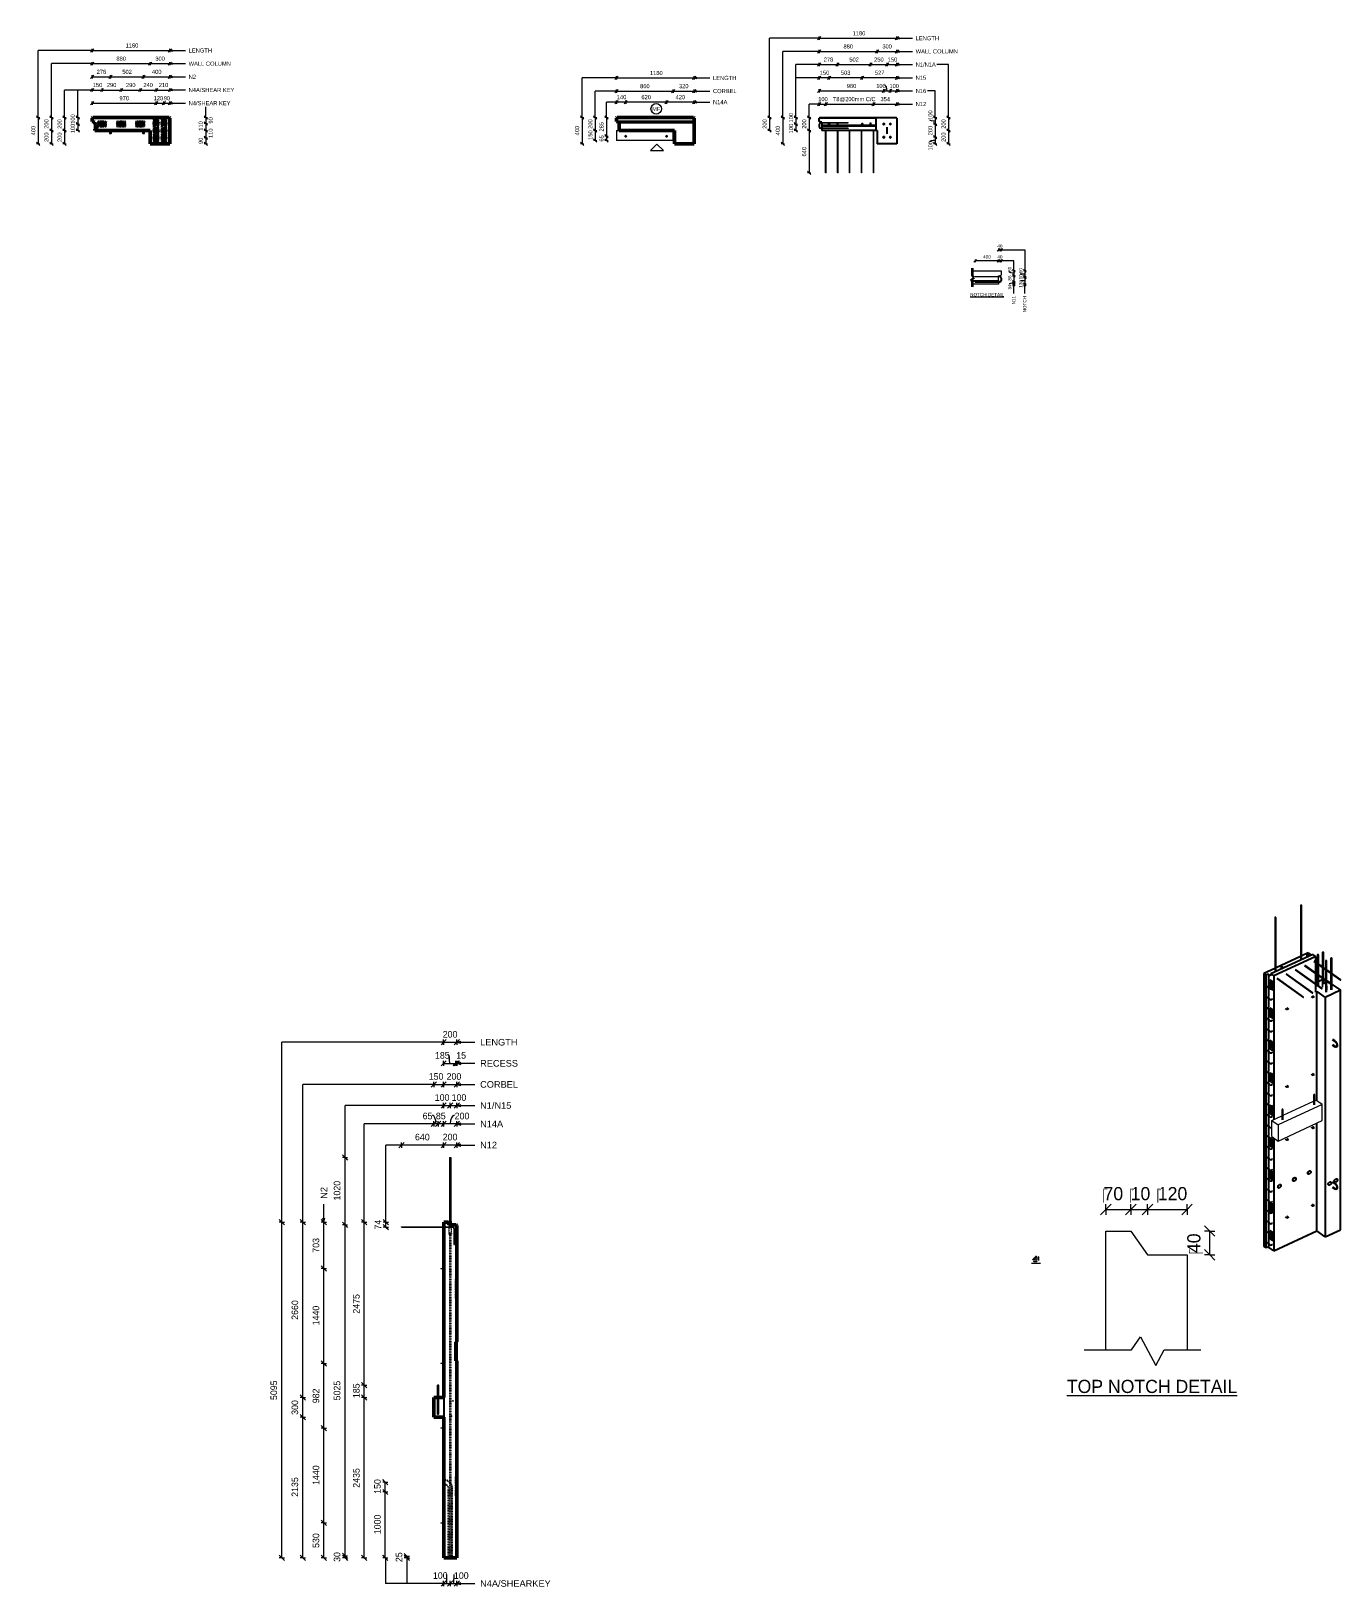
# Model space of a CAD drawing. Header units: millimetres. Extents: x -13820 to 6054, y -1835 to 21775.
import ezdxf

# ---------------------------------------------------------------- set-up
doc = ezdxf.new("R2010")
doc.units = ezdxf.units.MM
doc.linetypes.add('Dash', pattern=[6.36, 3.18, -3.18])
for name, color, linetype, lineweight in [('A-ANNO-DIMS', 211, 'Continuous', 9), ('A-ANNO-DIMS-25', 211, 'Continuous', 9), ('A-ANNO-DIMS-3', 211, 'Continuous', 9), ('A-ANNO-DIMS-40', 211, 'Continuous', 9), ('A-ANNO-DIMS-80', 211, 'Continuous', 9), ('A-DETL', 90, 'Continuous', 18), ('A-DETL-MBND', 5, 'Continuous', 18), ('A-DETL-THIN', 151, 'Continuous', 18), ('A-GENM', 13, 'Continuous', 18), ('A-GENM-HDLN', 13, 'Dash', 18), ('A-WALL', 113, 'Continuous', 25), ('A-WALL-HDLN', 110, 'Dash', 25), ('G-ANNO-TEXT', 231, 'Continuous', 9), ('S-BEAM', 12, 'Continuous', 18), ('S-RBAR', 171, 'Continuous', 18)]:
    doc.layers.add(name, color=color, linetype=linetype, lineweight=lineweight)
doc.styles.add('Arial', font='arial.ttf', dxfattribs={"height": 62.5})
doc.styles.add('Arial_1', font='arial.ttf', dxfattribs={"height": 100})
doc.styles.add('Arial_2', font='arial.ttf', dxfattribs={"height": 50})
doc.styles.add('Arial_3', font='arial.ttf', dxfattribs={"height": 7.5})
doc.styles.add('Nirmala UI Semilight', font='NirmalaS.ttf', dxfattribs={"height": 62.5})
doc.styles.add('Nirmala UI Semilight_1', font='NirmalaS.ttf', dxfattribs={"height": 100})
doc.styles.add('Nirmala UI Semilight_2', font='NirmalaS.ttf', dxfattribs={"height": 50})
doc.styles.add('Nirmala UI Semilight_3', font='NirmalaS.ttf', dxfattribs={"height": 7.5})
doc.styles.add('Nirmala UI Semilight_4', font='NirmalaS.ttf', dxfattribs={"height": 200})
doc.styles.add('Nirmala UI Semilight_5', font='NirmalaS.ttf', dxfattribs={"height": 200})
doc.dimstyles.new('Arrow_Filled_-_2_5_NI_UI', dxfattribs={"dimscale": 304.8, "dimtxt": 65.460247, "dimasz": 0.164042, "dimexe": 0.082021, "dimexo": 0.0625, "dimgap": 0.082021, "dimtad": 1, "dimdec": 0, "dimzin": 0, "dimdsep": 46, "dimtxsty": 'Nirmala UI Semilight', "dimblk1": 'OBLIQUE', "dimblk2": 'OBLIQUE', "dimsah": 1, "dimcen": 0.09, "dimazin": 0, "dimtfac": 1, "dimtdec": 4, "dimtix": 1, "dimtmove": 0, "dimatfit": 3, "dimfxl": 0.082021, "dimfxlon": 1, "dimtvp": 1, "dimtolj": 1, "dimtzin": 0, "dimarcsym": 2})
doc.dimstyles.new('Arrow_Filled_-_2_5_NI_UI_1', dxfattribs={"dimscale": 304.8, "dimtxt": 65.460247, "dimasz": 0.164042, "dimexe": 0.082021, "dimexo": 0.0625, "dimgap": 0.082021, "dimtad": 1, "dimdec": 0, "dimzin": 0, "dimdsep": 46, "dimtxsty": 'Nirmala UI Semilight', "dimblk1": 'OBLIQUE', "dimblk2": 'OBLIQUE', "dimsah": 1, "dimcen": 0.09, "dimazin": 0, "dimtfac": 1, "dimtdec": 4, "dimtix": 1, "dimtmove": 2, "dimatfit": 3, "dimfxl": 0.082021, "dimfxlon": 1, "dimtvp": 1, "dimtolj": 1, "dimtzin": 0, "dimarcsym": 2})
doc.dimstyles.new('Arrow_Filled_-_2_5_NI_UI_2', dxfattribs={"dimscale": 304.8, "dimtxt": 104.736395, "dimasz": 0.262467, "dimexe": 0.131234, "dimexo": 0.0625, "dimgap": 0.131234, "dimtad": 1, "dimdec": 0, "dimzin": 0, "dimdsep": 46, "dimtxsty": 'Nirmala UI Semilight_1', "dimblk1": 'OBLIQUE', "dimblk2": 'OBLIQUE', "dimsah": 1, "dimcen": 0.09, "dimazin": 0, "dimtfac": 1, "dimtdec": 4, "dimtix": 1, "dimtmove": 1, "dimatfit": 3, "dimfxl": 0.131234, "dimfxlon": 1, "dimtvp": 1, "dimtolj": 1, "dimtzin": 0, "dimarcsym": 2})
doc.dimstyles.new('Arrow_Filled_-_2_5_NI_UI_3', dxfattribs={"dimscale": 304.8, "dimtxt": 104.736395, "dimasz": 0.262467, "dimexe": 0.131234, "dimexo": 0.0625, "dimgap": 0.131234, "dimtad": 1, "dimdec": 0, "dimzin": 0, "dimdsep": 46, "dimtxsty": 'Nirmala UI Semilight_1', "dimblk1": 'OBLIQUE', "dimblk2": 'OBLIQUE', "dimsah": 1, "dimcen": 0.09, "dimazin": 0, "dimtfac": 1, "dimtdec": 4, "dimtix": 1, "dimtmove": 0, "dimatfit": 3, "dimfxl": 0.131234, "dimfxlon": 1, "dimtvp": 1, "dimtolj": 1, "dimtzin": 0, "dimarcsym": 2})
doc.dimstyles.new('Arrow_Filled_-_2_5_NI_UI_4', dxfattribs={"dimscale": 304.8, "dimtxt": 104.736395, "dimasz": 0.262467, "dimexe": 0.131234, "dimexo": 0.0625, "dimgap": 0.131234, "dimtad": 1, "dimdec": 0, "dimzin": 0, "dimdsep": 46, "dimtxsty": 'Nirmala UI Semilight_1', "dimblk1": 'OBLIQUE', "dimblk2": 'OBLIQUE', "dimsah": 1, "dimcen": 0.09, "dimazin": 0, "dimtfac": 1, "dimtdec": 4, "dimtix": 1, "dimtmove": 2, "dimatfit": 3, "dimfxl": 0.131234, "dimfxlon": 1, "dimtvp": 1, "dimtolj": 1, "dimtzin": 0, "dimarcsym": 2})
doc.dimstyles.new('Arrow_Filled_-_2_5_NI_UI_5', dxfattribs={"dimscale": 304.8, "dimtxt": 65.460247, "dimasz": 0.164042, "dimexe": 0.082021, "dimexo": 0.0625, "dimgap": 0.082021, "dimtad": 1, "dimdec": 0, "dimzin": 0, "dimdsep": 46, "dimtxsty": 'Nirmala UI Semilight', "dimblk1": 'OBLIQUE', "dimblk2": 'OBLIQUE', "dimsah": 1, "dimcen": 0.09, "dimazin": 0, "dimtfac": 1, "dimtdec": 4, "dimtix": 1, "dimtmove": 1, "dimatfit": 3, "dimfxl": 0.082021, "dimfxlon": 1, "dimtvp": 1, "dimtolj": 1, "dimtzin": 0, "dimarcsym": 2})
doc.dimstyles.new('Arrow_Filled_-_2_5_NI_UI_6', dxfattribs={"dimscale": 304.8, "dimtxt": 7.85523, "dimasz": 0.019685, "dimexe": 0.009843, "dimexo": 0.0625, "dimgap": 0.009843, "dimtad": 1, "dimdec": 0, "dimzin": 0, "dimdsep": 46, "dimtxsty": 'Nirmala UI Semilight_3', "dimblk1": 'OBLIQUE', "dimblk2": 'OBLIQUE', "dimsah": 1, "dimcen": 0.09, "dimazin": 0, "dimtfac": 1, "dimtdec": 4, "dimtix": 1, "dimtmove": 0, "dimatfit": 3, "dimfxl": 0.009843, "dimfxlon": 1, "dimtvp": 1, "dimtolj": 1, "dimtzin": 0, "dimarcsym": 2})
doc.dimstyles.new('Arrow_Filled_-_2_5_NI_UI_7', dxfattribs={"dimscale": 304.8, "dimtxt": 209.472789, "dimasz": 0.524934, "dimexe": 0.262467, "dimexo": 0.0625, "dimgap": 0.262467, "dimtad": 1, "dimdec": 0, "dimzin": 0, "dimdsep": 46, "dimtxsty": 'Nirmala UI Semilight_4', "dimblk1": 'OBLIQUE', "dimblk2": 'OBLIQUE', "dimsah": 1, "dimcen": 0.09, "dimazin": 0, "dimtfac": 1, "dimtdec": 4, "dimtix": 1, "dimtmove": 2, "dimatfit": 3, "dimfxl": 0.262467, "dimfxlon": 1, "dimtvp": 1, "dimtolj": 1, "dimtzin": 0, "dimarcsym": 2})
doc.dimstyles.new('Arrow_Filled_-_2_5_NI_UI_8', dxfattribs={"dimscale": 304.8, "dimtxt": 209.472789, "dimasz": 0.524934, "dimexe": 0.262467, "dimexo": 0.0625, "dimgap": 0.262467, "dimtad": 1, "dimdec": 0, "dimzin": 0, "dimdsep": 46, "dimtxsty": 'Nirmala UI Semilight_4', "dimblk1": 'OBLIQUE', "dimblk2": 'OBLIQUE', "dimsah": 1, "dimcen": 0.09, "dimazin": 0, "dimtfac": 1, "dimtdec": 4, "dimtix": 1, "dimtmove": 0, "dimatfit": 3, "dimfxl": 0.262467, "dimfxlon": 1, "dimtvp": 1, "dimtolj": 1, "dimtzin": 0, "dimarcsym": 2})

msp = doc.modelspace()

# ---------------------------------------------------------------- texts
at = {"layer": 'G-ANNO-TEXT', "color": 7, "attachment_point": 1}
for s, insert, char_height, width, style in [('LENGTH', (-11429.4, 21512.4), 62.5, 428.903, 'Arial'), ('WALL COLUMN', (-397.4, 21498.6), 62.5, 775.633, 'Arial'), ('LENGTH', (-397.4, 21698.6), 62.5, 428.903, 'Arial'), ('WALL COLUMN', (-11429.4, 21312.4), 62.5, 775.633, 'Arial'), ('N1/N1A', (-397.4, 21298.8), 62.5, 368.776, 'Arial'), ('N2', (-11429.4, 21112.6), 62.5, 134.283, 'Arial'), ('LENGTH', (-3472.9, 21096.1), 62.5, 428.903, 'Arial'), ('N15', (-397.4, 21098.8), 62.5, 192.405, 'Arial'), ('N4A/SHEAR KEY', (-11429.4, 20912.6), 62.5, 837.763, 'Arial'), ('CORBEL', (-3472.9, 20896.1), 62.5, 432.911, 'Arial'), ('N16', (-397.4, 20898.8), 62.5, 192.405, 'Arial'), ('N4/SHEAR KEY', (-11429.4, 20712.6), 62.5, 767.616, 'Arial'), ('MF', (-4397.7, 20623.6), 62.5, 150.316, 'Arial'), ('N14A', (-3472.9, 20728.6), 62.5, 262.553, 'Arial'), ('N12', (-397.4, 20698.8), 62.5, 192.405, 'Arial'), ('40', (842.2, 18538), 50, 91.392, 'Nirmala UI Semilight_2'), ('400', (625.7, 18374.4), 50, 136.287, 'Nirmala UI Semilight_2'), ('40', (842.2, 18374.4), 50, 91.392, 'Nirmala UI Semilight_2'), ('\\LNOTCH DETAIL', (429.9, 17801.3), 50, 622.11, 'Arial_2'), ('LENGTH', (-7006.6, 6480.8), 100, 686.244, 'Arial_1'), ('RECESS', (-7006.6, 6160.8), 100, 692.658, 'Arial_1'), ('CORBEL', (-7006.6, 5840.3), 100, 692.658, 'Arial_1'), ('N1/N15', (-7006.6, 5520.3), 100, 570.802, 'Arial_1'), ('N14A', (-7006.6, 5240.3), 100, 420.084, 'Arial_1'), ('N12', (-7006.6, 4920.3), 100, 307.848, 'Arial_1'), ('\\LTYPICAL CHAMFER DETAIL', (1359.2, 3087.5), 7.5, 166.911, 'Arial_3'), ('\\LTOP NOTCH DETAIL', (1896.1, 1307.2), 200, 2975.864, 'Nirmala UI Semilight_5'), ('N4A/SHEARKEY', (-7006.6, -1733.7), 100, 1292.32, 'Arial_1')]:
    msp.add_mtext(s, dxfattribs=dict(at, insert=insert, char_height=char_height, width=width, style=style))
at = {"layer": 'G-ANNO-TEXT', "color": 7, "attachment_point": 1, "rotation": 90}
for s, insert, char_height, width, style in [('80', (1003.8, 18120.9), 50, 89.789, 'Nirmala UI Semilight_2'), ('86', (1003.8, 17989.8), 50, 89.789, 'Nirmala UI Semilight_2'), ('60', (1172.2, 18100.5), 50, 89.789, 'Nirmala UI Semilight_2'), ('10', (1172.2, 18008.1), 50, 76.962, 'Nirmala UI Semilight_2'), ('130', (1172.2, 17881.7), 50, 121.856, 'Nirmala UI Semilight_2'), ('34', (1003.8, 17854.6), 50, 91.392, 'Nirmala UI Semilight_2'), ('N11', (1063.1, 17627.6), 50, 153.924, 'Arial_2'), ('NOTCH', (1231.4, 17506), 50, 301.435, 'Arial_2'), ('N2', (-9426.6, 4054.5), 100, 214.852, 'Arial_1')]:
    msp.add_mtext(s, dxfattribs=dict(at, insert=insert, char_height=char_height, width=width, style=style))

# ---------------------------------------------------------------- blocks, each defined once
blk = doc.blocks.new('RR spread anchor face based - RR-SA-0_7-110-2888042-Elevation Top')
at = {"layer": 'A-GENM'}
for p, q in [((-12631, 20265), (-12631, 20228)), ((-12631, 20228), (-12628, 20223)), ((-12628, 20223), (-12603, 20223)), ((-12623, 20239), (-12623, 20245)), ((-12609, 20245), (-12609, 20239)), ((-12603, 20223), (-12601, 20228)), ((-12601, 20228), (-12601, 20265))]:
    blk.add_line(p, q, dxfattribs=at)
for centre, start, end in [((-12616, 20245), 0, 180), ((-12616, 20239), 180, 0)]:
    blk.add_arc(centre, 7, start, end, dxfattribs=at)
blk = doc.blocks.new('RR spread anchor face based - RR-SA-0_7-110-1726815-Elevation Right Copy 1 Copy 1')
at = {"layer": 'A-GENM'}
for p, q in [((20223, 2999), (20228, 2999)), ((20223, 2999), (20223, 2994)), ((20228, 2994), (20223, 2994)), ((20228, 2999), (20265, 2999)), ((20228, 2999), (20228, 2994)), ((20265, 2994), (20228, 2994))]:
    blk.add_line(p, q, dxfattribs=at)
blk = doc.blocks.new('RR spread anchor face based - RR-SA-0_7-110-2888042-Elevation Right Copy 1 Copy 1')
at = {"layer": 'A-GENM'}
for p, q in [((20223, -863), (20228, -863)), ((20223, -863), (20223, -868)), ((20228, -868), (20223, -868)), ((20228, -863), (20265, -863)), ((20228, -863), (20228, -868)), ((20265, -868), (20228, -868))]:
    blk.add_line(p, q, dxfattribs=at)
blk = doc.blocks.new('RR spread anchor face based - RR-SA-3_0-200-1726827-Elevation Right Copy 1 Copy 1')
at = {"layer": 'A-GENM'}
for p, q in [((20347, 3715), (20345, 3710)), ((20345, 3710), (20345, 3661)), ((20382, 3715), (20347, 3715)), ((20356, 3689), (20356, 3693)), ((20374, 3693), (20374, 3689)), ((20385, 3710), (20382, 3715)), ((20385, 3660), (20385, 3710))]:
    blk.add_line(p, q, dxfattribs=at)
for centre, start, end in [((20365, 3693), 0, 180), ((20365, 3689), 180, 0)]:
    blk.add_arc(centre, 9, start, end, dxfattribs=at)
at = {"layer": 'A-GENM-HDLN'}
for p, q in [((20345, 3660), (20345, 3630)), ((20345, 3622), (20345, 3540)), ((20356, 3630), (20356, 3632)), ((20374, 3632), (20374, 3630)), ((20385, 3630), (20385, 3660)), ((20385, 3540), (20385, 3622)), ((20345, 3540), (20365, 3540)), ((20345, 3540), (20345, 3515)), ((20345, 3540), (20385, 3540)), ((20365, 3515), (20345, 3515)), ((20365, 3515), (20365, 3540)), ((20365, 3540), (20385, 3540)), ((20385, 3515), (20365, 3515)), ((20385, 3540), (20385, 3515))]:
    blk.add_line(p, q, dxfattribs=at)
for centre, start, end in [((20365, 3632), 0, 180), ((20365, 3628), 225, 315)]:
    blk.add_arc(centre, 9, start, end, dxfattribs=at)
blk = doc.blocks.new('RR spread anchor face based - RR-SA-3_0-200-1726827-Elevation Top Copy 2')
at = {"layer": 'A-GENM'}
for p, q in [((-12621, 20347), (-12621, 20381)), ((-12621, 20345), (-12621, 20347)), ((-12621, 20347), (-12611, 20347)), ((-12611, 20345), (-12621, 20345)), ((-12611, 20381), (-12611, 20347)), ((-12611, 20347), (-12611, 20345))]:
    blk.add_line(p, q, dxfattribs=at)
blk = doc.blocks.new('RR spread anchor face based - RR-SA-3_0-200-V1-Elevation Top Copy 2')
at = {"layer": 'A-GENM'}
for p, q in [((-12119, 20382), (-12119, 20385)), ((-12119, 20385), (-12109, 20385)), ((-12119, 20347), (-12119, 20382)), ((-12119, 20382), (-12109, 20382)), ((-12119, 20345), (-12119, 20347)), ((-12119, 20347), (-12109, 20347)), ((-12109, 20345), (-12119, 20345)), ((-12109, 20385), (-12109, 20382)), ((-12109, 20382), (-12109, 20347)), ((-12109, 20347), (-12109, 20345))]:
    blk.add_line(p, q, dxfattribs=at)
blk = doc.blocks.new('12_7Ø_ Lifting Insert_COLUMN - 12_9Ø Lifting insert-1653057-Elevation Top Copy 2')
at = {"layer": 'A-GENM', "flags": 128}
for points in [[(-11870, 20315), (-11870, 20315), (-11870, 20314), (-11870, 20314), (-11870, 20314), (-11870, 20314), (-11870, 20313), (-11870, 20313), (-11870, 20312), (-11870, 20311), (-11870, 20311), (-11870, 20310), (-11870, 20309), (-11870, 20308), (-11870, 20307), (-11870, 20306), (-11870, 20305), (-11870, 20303), (-11870, 20302), (-11870, 20301), (-11870, 20299), (-11870, 20298), (-11870, 20296), (-11870, 20295), (-11870, 20293), (-11870, 20292), (-11870, 20290), (-11870, 20288), (-11870, 20286), (-11870, 20285), (-11870, 20283), (-11870, 20281), (-11870, 20279), (-11870, 20277), (-11870, 20275), (-11870, 20273), (-11870, 20271), (-11870, 20269), (-11870, 20267), (-11870, 20265), (-11870, 20263), (-11870, 20261), (-11870, 20259), (-11870, 20257), (-11870, 20255), (-11870, 20253), (-11870, 20251), (-11870, 20249), (-11870, 20247), (-11870, 20246), (-11870, 20244), (-11870, 20242), (-11870, 20240), (-11870, 20238), (-11870, 20237), (-11870, 20235), (-11870, 20234), (-11870, 20232), (-11870, 20231), (-11870, 20229), (-11870, 20228), (-11870, 20226), (-11870, 20225), (-11870, 20224), (-11870, 20223), (-11870, 20222), (-11870, 20221), (-11870, 20220), (-11870, 20219), (-11870, 20218), (-11870, 20217), (-11870, 20217), (-11870, 20216), (-11870, 20216), (-11870, 20215), (-11870, 20215), (-11870, 20215), (-11870, 20215), (-11870, 20215), (-11870, 20215)], [(-11857, 20215), (-11857, 20215), (-11857, 20215), (-11857, 20215), (-11857, 20215), (-11857, 20216), (-11857, 20216), (-11857, 20217), (-11857, 20217), (-11857, 20218), (-11857, 20219), (-11857, 20219), (-11857, 20220), (-11857, 20221), (-11857, 20222), (-11857, 20223), (-11857, 20224), (-11857, 20226), (-11857, 20227), (-11857, 20228), (-11857, 20230), (-11857, 20231), (-11857, 20233), (-11857, 20234), (-11857, 20236), (-11857, 20238), (-11857, 20239), (-11857, 20241), (-11857, 20243), (-11857, 20245), (-11857, 20246), (-11857, 20248), (-11857, 20250), (-11857, 20252), (-11857, 20254), (-11857, 20256), (-11857, 20258), (-11857, 20260), (-11857, 20262), (-11857, 20264), (-11857, 20266), (-11857, 20268), (-11857, 20270), (-11857, 20272), (-11857, 20274), (-11857, 20276), (-11857, 20278), (-11857, 20280), (-11857, 20282), (-11857, 20284), (-11857, 20285), (-11857, 20287), (-11857, 20289), (-11857, 20291), (-11857, 20292), (-11857, 20294), (-11857, 20296), (-11857, 20297), (-11857, 20299), (-11857, 20300), (-11857, 20301), (-11857, 20303), (-11857, 20304), (-11857, 20305), (-11857, 20306), (-11857, 20307), (-11857, 20308), (-11857, 20309), (-11857, 20310), (-11857, 20311), (-11857, 20312), (-11857, 20312), (-11857, 20313), (-11857, 20313), (-11857, 20314), (-11857, 20314), (-11857, 20314), (-11857, 20314), (-11857, 20315), (-11857, 20315)]]:
    blk.add_lwpolyline(points, dxfattribs=at)
blk = doc.blocks.new('Rebar Bar - Part 698631707-431004-3D Ortho')
at = {"layer": 'S-RBAR'}
for p, q in [((-22691, 7396), (-22287, 7109)), ((-22282, 7116), (-22686, 7402))]:
    blk.add_line(p, q, dxfattribs=at)
for points in [[(-22282, 7114, 0), (-22282, 7115, 0), (-22282, 7115, 0), (-22283, 7116, 0), (-22283, 7116, 0), (-22284, 7116, 0), (-22285, 7116, 0), (-22286, 7115, 0), (-22286, 7115, 0), (-22287, 7114, 0), (-22287, 7113, 0), (-22288, 7112, 0), (-22288, 7111, 0)], [(-22288, 7111, 0), (-22288, 7110, 0), (-22287, 7110, 0), (-22287, 7109, 0), (-22286, 7109, 0), (-22286, 7109, 0), (-22285, 7109, 0), (-22284, 7110, 0), (-22283, 7110, 0), (-22283, 7111, 0), (-22282, 7112, 0), (-22282, 7113, 0), (-22282, 7114, 0)]]:
    blk.add_polyline3d(points, dxfattribs=at)
blk = doc.blocks.new('Rebar Bar - Part 4095212119-431004-3D Ortho')
at = {"layer": 'S-RBAR'}
for p, q in [((-22747, 7256), (-22770, 7245)), ((-22766, 7238), (-22747, 7247))]:
    blk.add_line(p, q, dxfattribs=at)
blk = doc.blocks.new('Rebar Bar - Part 2227165887-431004-3D Ortho')
at = {"layer": 'S-RBAR'}
for points in [[(-22798, 7240, 0), (-22791, 7237, 0), (-22782, 7235, 0), (-22772, 7236, 0), (-22766, 7238, 0)], [(-22794, 7247, 0), (-22789, 7244, 0), (-22781, 7243, 0), (-22774, 7244, 0), (-22770, 7245, 0)]]:
    blk.add_polyline3d(points, dxfattribs=at)
blk = doc.blocks.new('Rebar Bar - Part 3241041724-431004-3D Ortho')
at = {"layer": 'S-RBAR'}
for p, q in [((-22827, 7261), (-22798, 7240)), ((-22794, 7247), (-22823, 7267))]:
    blk.add_line(p, q, dxfattribs=at)
blk = doc.blocks.new('Rebar Bar - Part 2227165887-V2-3D Ortho')
at = {"layer": 'S-RBAR'}
for points in [[(-22827, 7261, 0), (-22832, 7266, 0), (-22834, 7272, 0), (-22831, 7278, 0), (-22826, 7282, 0), (-22824, 7284, 0)], [(-22823, 7267, 0), (-22825, 7270, 0), (-22825, 7272, 0), (-22823, 7275, 0), (-22820, 7276, 0)]]:
    blk.add_polyline3d(points, dxfattribs=at)
blk = doc.blocks.new('Rebar Bar - Part 3512747055-431004-3D Ortho')
at = {"layer": 'S-RBAR'}
for p, q in [((-22810, 7290), (-22824, 7284)), ((-22820, 7276), (-22807, 7283))]:
    blk.add_line(p, q, dxfattribs=at)
blk = doc.blocks.new('Rebar Bar - Part 4095212119-V3-3D Ortho')
at = {"layer": 'S-RBAR'}
for p, q in [((-22756, 7089), (-22770, 7083)), ((-22766, 7076), (-22753, 7082))]:
    blk.add_line(p, q, dxfattribs=at)
blk = doc.blocks.new('Rebar Bar - Part 4095212119-V4-3D Ortho')
at = {"layer": 'S-RBAR'}
for p, q in [((-22765, 5142), (-22770, 5140)), ((-22766, 5132), (-22765, 5133))]:
    blk.add_line(p, q, dxfattribs=at)
blk = doc.blocks.new('Rebar Bar - Part 3512747055-V5-3D Ortho')
at = {"layer": 'S-RBAR'}
for p, q in [((-22810, 4050), (-22824, 4044)), ((-22820, 4037), (-22807, 4043))]:
    blk.add_line(p, q, dxfattribs=at)
blk = doc.blocks.new('Rebar Bar - Part 1449432374-431004-3D Ortho')
at = {"layer": 'S-RBAR'}
for p, q in [((-22435, 4343), (-22446, 4337)), ((-22661, 4238), (-22672, 4233))]:
    blk.add_line(p, q, dxfattribs=at)
blk = doc.blocks.new('Rebar Bar - Part 1449432374-V6-3D Ortho')
at = {"layer": 'S-RBAR'}
for p, q in [((-22435, 4343), (-22438, 4341)), ((-22437, 4341), (-22437, 4341)), ((-22209, 4447), (-22221, 4442))]:
    blk.add_line(p, q, dxfattribs=at)
blk.add_polyline3d([(-22437, 4341, 0), (-22438, 4341, 0), (-22438, 4341, 0)], dxfattribs=at)
blk = doc.blocks.new('RR spread anchor face based - RR-SA-3_0-200-1726827-3D Ortho')
at = {"layer": 'A-GENM'}
for p, q in [((-22627, 7586), (-22628, 7583)), ((-22628, 7583), (-22628, 7542)), ((-22627, 7586), (-22619, 7589)), ((-22605, 7570), (-22627, 7586)), ((-22621, 7560), (-22621, 7564)), ((-22619, 7589), (-22597, 7574)), ((-22614, 7565), (-22614, 7564)), ((-22610, 7556), (-22610, 7552)), ((-22605, 7570), (-22597, 7574)), ((-22603, 7565), (-22605, 7570)), ((-22595, 7568), (-22603, 7565)), ((-22603, 7549), (-22603, 7565)), ((-22597, 7574), (-22595, 7568)), ((-22595, 7568), (-22595, 7553))]:
    blk.add_line(p, q, dxfattribs=at)
for points in [[(-22621, 7564, 0), (-22621, 7565, 0), (-22621, 7567, 0), (-22620, 7568, 0), (-22619, 7568, 0), (-22617, 7568, 0), (-22616, 7567, 0), (-22614, 7566, 0), (-22613, 7564, 0), (-22612, 7562, 0), (-22611, 7560, 0), (-22610, 7558, 0), (-22610, 7556, 0)], [(-22612, 7548, 0), (-22613, 7548, 0), (-22614, 7548, 0), (-22616, 7549, 0), (-22617, 7550, 0), (-22619, 7552, 0), (-22620, 7554, 0), (-22621, 7556, 0), (-22621, 7558, 0), (-22621, 7560, 0)], [(-22614, 7564, 0), (-22613, 7562, 0), (-22613, 7560, 0), (-22612, 7558, 0), (-22611, 7556, 0), (-22610, 7555, 0)], [(-22610, 7552, 0), (-22610, 7551, 0), (-22611, 7549, 0), (-22612, 7548, 0)]]:
    blk.add_polyline3d(points, dxfattribs=at)
blk = doc.blocks.new('RR spread anchor face based - RR-SA-0_7-110-1726815-3D Ortho')
at = {"layer": 'A-GENM'}
for p, q in [((-22561, 6944), (-22538, 6927)), ((-22538, 6923), (-22561, 6939)), ((-22538, 6935), (-22542, 6937)), ((-22538, 6927), (-22533, 6926)), ((-22538, 6923), (-22538, 6927)), ((-22533, 6922), (-22538, 6923)), ((-22514, 6938), (-22537, 6954)), ((-22533, 6926), (-22513, 6935)), ((-22513, 6931), (-22533, 6922)), ((-22533, 6926), (-22533, 6922)), ((-22531, 6943), (-22527, 6940)), ((-22527, 6936), (-22531, 6938)), ((-22527, 6935), (-22527, 6936)), ((-22513, 6935), (-22514, 6938)), ((-22513, 6935), (-22513, 6931))]:
    blk.add_line(p, q, dxfattribs=at)
for points in [[(-22542, 6937, 0), (-22543, 6938, 0), (-22543, 6939, 0), (-22543, 6940, 0), (-22543, 6941, 0), (-22542, 6942, 0), (-22541, 6943, 0), (-22539, 6944, 0), (-22538, 6944, 0), (-22536, 6944, 0), (-22534, 6944, 0), (-22532, 6943, 0), (-22531, 6943, 0)], [(-22531, 6938, 0), (-22532, 6939, 0), (-22534, 6940, 0), (-22536, 6940, 0), (-22538, 6940, 0), (-22539, 6940, 0), (-22541, 6939, 0), (-22542, 6938, 0)], [(-22527, 6940, 0), (-22526, 6939, 0), (-22526, 6938, 0), (-22526, 6937, 0), (-22526, 6936, 0), (-22527, 6935, 0), (-22528, 6934, 0), (-22530, 6934, 0), (-22532, 6933, 0), (-22533, 6933, 0), (-22535, 6934, 0), (-22537, 6934, 0), (-22538, 6935, 0)]]:
    blk.add_polyline3d(points, dxfattribs=at)
blk = doc.blocks.new('RR spread anchor face based - RR-SA-0_7-110-2888042-3D Ortho')
at = {"layer": 'A-GENM'}
for p, q in [((-22561, 3780), (-22538, 3763)), ((-22514, 3774), (-22537, 3790)), ((-22531, 3779), (-22527, 3776)), ((-22538, 3759), (-22561, 3776)), ((-22538, 3771), (-22542, 3774)), ((-22538, 3763), (-22533, 3762)), ((-22538, 3759), (-22538, 3763)), ((-22533, 3758), (-22538, 3759)), ((-22533, 3762), (-22513, 3771)), ((-22513, 3767), (-22533, 3758)), ((-22533, 3762), (-22533, 3758)), ((-22527, 3772), (-22531, 3775)), ((-22527, 3771), (-22527, 3772)), ((-22513, 3771), (-22514, 3774)), ((-22513, 3771), (-22513, 3767))]:
    blk.add_line(p, q, dxfattribs=at)
for points in [[(-22542, 3774, 0), (-22543, 3774, 0), (-22543, 3775, 0), (-22543, 3777, 0), (-22543, 3778, 0), (-22542, 3778, 0), (-22541, 3779, 0), (-22539, 3780, 0), (-22538, 3780, 0), (-22536, 3780, 0), (-22534, 3780, 0), (-22532, 3779, 0), (-22531, 3779, 0)], [(-22531, 3775, 0), (-22532, 3775, 0), (-22534, 3776, 0), (-22536, 3776, 0), (-22538, 3776, 0), (-22539, 3776, 0), (-22541, 3775, 0), (-22542, 3774, 0)], [(-22527, 3776, 0), (-22526, 3775, 0), (-22526, 3774, 0), (-22526, 3773, 0), (-22526, 3772, 0), (-22527, 3771, 0), (-22528, 3770, 0), (-22530, 3770, 0), (-22532, 3769, 0), (-22533, 3769, 0), (-22535, 3770, 0), (-22537, 3770, 0), (-22538, 3771, 0)]]:
    blk.add_polyline3d(points, dxfattribs=at)
blk = doc.blocks.new('RR spread anchor face based - RR-SA-0_7-110-V7-3D Ortho')
at = {"layer": 'A-GENM'}
for p, q in [((-22170, 7124), (-22147, 7108)), ((-22147, 7104), (-22170, 7120)), ((-22148, 7116), (-22151, 7118)), ((-22124, 7119), (-22147, 7135)), ((-22147, 7108), (-22142, 7107)), ((-22147, 7104), (-22147, 7108)), ((-22142, 7103), (-22147, 7104)), ((-22142, 7107), (-22123, 7116)), ((-22123, 7112), (-22142, 7103)), ((-22142, 7107), (-22142, 7103)), ((-22141, 7123), (-22137, 7121)), ((-22137, 7117), (-22141, 7119)), ((-22136, 7116), (-22137, 7117)), ((-22123, 7116), (-22124, 7119)), ((-22123, 7116), (-22123, 7112))]:
    blk.add_line(p, q, dxfattribs=at)
for points in [[(-22151, 7118, 0), (-22152, 7119, 0), (-22153, 7120, 0), (-22153, 7121, 0), (-22153, 7122, 0), (-22152, 7123, 0), (-22150, 7124, 0), (-22149, 7125, 0), (-22147, 7125, 0), (-22145, 7125, 0), (-22144, 7125, 0), (-22142, 7124, 0), (-22141, 7123, 0)], [(-22141, 7119, 0), (-22142, 7120, 0), (-22144, 7121, 0), (-22145, 7121, 0), (-22147, 7121, 0), (-22149, 7121, 0), (-22150, 7120, 0), (-22152, 7119, 0)], [(-22137, 7121, 0), (-22136, 7120, 0), (-22135, 7119, 0), (-22135, 7118, 0), (-22136, 7117, 0), (-22137, 7116, 0), (-22138, 7115, 0), (-22139, 7115, 0), (-22141, 7114, 0), (-22143, 7114, 0), (-22145, 7115, 0), (-22146, 7115, 0), (-22148, 7116, 0)]]:
    blk.add_polyline3d(points, dxfattribs=at)
blk = doc.blocks.new('12_7Ø_ Lifting Insert_COLUMN - 12_9Ø Lifting insert-1653057-3D Ortho')
at = {"layer": 'A-GENM'}
for p, q in [((-21849, 6467), (-21811, 6440)), ((-21849, 6385), (-21811, 6358)), ((-21803, 6450), (-21841, 6477)), ((-21803, 6369), (-21841, 6396))]:
    blk.add_line(p, q, dxfattribs=at)
for points in [[(-21803, 6450, 0), (-21802, 6449, 0), (-21801, 6448, 0), (-21799, 6447, 0), (-21798, 6446, 0), (-21796, 6445, 0), (-21795, 6443, 0), (-21794, 6442, 0), (-21792, 6440, 0), (-21791, 6439, 0), (-21790, 6437, 0), (-21789, 6436, 0), (-21787, 6434, 0), (-21786, 6432, 0), (-21785, 6431, 0), (-21784, 6429, 0), (-21783, 6427, 0), (-21782, 6425, 0), (-21781, 6423, 0), (-21780, 6422, 0), (-21779, 6420, 0), (-21778, 6418, 0), (-21777, 6416, 0), (-21776, 6414, 0), (-21775, 6412, 0), (-21775, 6410, 0), (-21774, 6408, 0), (-21773, 6406, 0), (-21773, 6404, 0), (-21772, 6402, 0), (-21772, 6400, 0), (-21771, 6398, 0), (-21771, 6396, 0), (-21770, 6394, 0), (-21770, 6392, 0), (-21770, 6390, 0), (-21770, 6388, 0), (-21769, 6386, 0), (-21769, 6384, 0), (-21769, 6383, 0), (-21769, 6381, 0), (-21769, 6379, 0), (-21769, 6377, 0), (-21770, 6375, 0), (-21770, 6374, 0), (-21770, 6372, 0), (-21771, 6370, 0), (-21771, 6369, 0), (-21771, 6367, 0), (-21772, 6366, 0), (-21773, 6364, 0), (-21773, 6363, 0), (-21774, 6362, 0), (-21775, 6360, 0), (-21776, 6359, 0), (-21777, 6358, 0), (-21778, 6357, 0), (-21779, 6356, 0), (-21780, 6355, 0), (-21782, 6354, 0), (-21783, 6353, 0), (-21784, 6353, 0), (-21786, 6352, 0), (-21787, 6352, 0), (-21789, 6352, 0), (-21790, 6351, 0), (-21792, 6351, 0), (-21793, 6351, 0), (-21795, 6352, 0), (-21796, 6352, 0), (-21798, 6352, 0), (-21800, 6353, 0), (-21801, 6353, 0), (-21803, 6354, 0), (-21804, 6354, 0), (-21806, 6355, 0), (-21807, 6356, 0), (-21808, 6357, 0), (-21810, 6358, 0), (-21811, 6358, 0)], [(-21811, 6440, 0), (-21810, 6439, 0), (-21809, 6438, 0), (-21807, 6438, 0), (-21806, 6437, 0), (-21805, 6435, 0), (-21804, 6434, 0), (-21803, 6433, 0), (-21802, 6432, 0), (-21801, 6431, 0), (-21800, 6429, 0), (-21799, 6428, 0), (-21798, 6427, 0), (-21797, 6425, 0), (-21796, 6424, 0), (-21795, 6422, 0), (-21794, 6421, 0), (-21793, 6419, 0), (-21792, 6417, 0), (-21791, 6416, 0), (-21790, 6414, 0), (-21789, 6412, 0), (-21789, 6411, 0), (-21788, 6409, 0), (-21787, 6407, 0), (-21787, 6406, 0), (-21786, 6404, 0), (-21785, 6402, 0), (-21785, 6400, 0), (-21784, 6399, 0), (-21784, 6397, 0), (-21784, 6395, 0), (-21783, 6393, 0), (-21783, 6392, 0), (-21783, 6390, 0), (-21782, 6389, 0), (-21782, 6387, 0), (-21782, 6385, 0), (-21782, 6384, 0), (-21782, 6382, 0), (-21782, 6381, 0), (-21782, 6380, 0), (-21782, 6378, 0), (-21782, 6377, 0), (-21782, 6376, 0), (-21783, 6375, 0), (-21783, 6373, 0), (-21783, 6372, 0), (-21784, 6371, 0), (-21784, 6371, 0), (-21784, 6370, 0), (-21785, 6369, 0), (-21785, 6368, 0), (-21785, 6368, 0), (-21786, 6367, 0), (-21786, 6366, 0), (-21787, 6366, 0), (-21787, 6366, 0), (-21788, 6365, 0), (-21788, 6365, 0), (-21789, 6365, 0), (-21789, 6365, 0), (-21790, 6364, 0), (-21790, 6364, 0), (-21791, 6364, 0), (-21791, 6364, 0), (-21792, 6364, 0), (-21793, 6364, 0), (-21793, 6364, 0), (-21794, 6364, 0), (-21795, 6364, 0), (-21796, 6365, 0), (-21797, 6365, 0), (-21798, 6365, 0), (-21799, 6366, 0), (-21800, 6366, 0), (-21801, 6367, 0), (-21802, 6367, 0), (-21803, 6368, 0), (-21803, 6369, 0)]]:
    blk.add_polyline3d(points, dxfattribs=at)
blk = doc.blocks.new('12_7Ø_ Lifting Insert_COLUMN - 12_9Ø Lifting insert-V8-3D Ortho')
at = {"layer": 'A-GENM'}
for p, q in [((-22002, 7316), (-22002, 7268)), ((-21989, 7268), (-21989, 7316)), ((-21926, 7224), (-21926, 7272))]:
    blk.add_line(p, q, dxfattribs=at)
for points in [[(-21953, 7333, 0), (-21953, 7334, 0), (-21954, 7335, 0), (-21956, 7337, 0), (-21957, 7338, 0), (-21959, 7339, 0), (-21960, 7340, 0), (-21962, 7341, 0), (-21963, 7342, 0), (-21964, 7343, 0), (-21966, 7344, 0), (-21967, 7344, 0), (-21969, 7345, 0), (-21970, 7346, 0), (-21972, 7346, 0), (-21973, 7346, 0), (-21975, 7347, 0), (-21977, 7347, 0), (-21978, 7347, 0), (-21980, 7347, 0), (-21981, 7347, 0), (-21983, 7347, 0), (-21984, 7347, 0), (-21986, 7346, 0), (-21987, 7346, 0), (-21988, 7345, 0), (-21990, 7344, 0), (-21991, 7343, 0), (-21992, 7342, 0), (-21993, 7341, 0), (-21994, 7340, 0), (-21995, 7339, 0), (-21996, 7338, 0), (-21997, 7337, 0), (-21998, 7335, 0), (-21999, 7334, 0), (-21999, 7332, 0), (-22000, 7331, 0), (-22000, 7329, 0), (-22001, 7328, 0), (-22001, 7326, 0), (-22001, 7324, 0), (-22002, 7323, 0), (-22002, 7321, 0), (-22002, 7319, 0), (-22002, 7317, 0), (-22002, 7316, 0)], [(-21953, 7313, 0), (-21953, 7315, 0), (-21955, 7316, 0), (-21956, 7317, 0), (-21957, 7319, 0), (-21958, 7320, 0), (-21959, 7321, 0), (-21960, 7323, 0), (-21961, 7324, 0), (-21962, 7325, 0), (-21963, 7326, 0), (-21964, 7327, 0), (-21965, 7328, 0), (-21966, 7329, 0), (-21968, 7330, 0), (-21969, 7330, 0), (-21970, 7331, 0), (-21971, 7332, 0), (-21972, 7332, 0), (-21973, 7333, 0), (-21974, 7333, 0), (-21975, 7334, 0), (-21976, 7334, 0), (-21976, 7334, 0), (-21977, 7334, 0), (-21978, 7334, 0), (-21979, 7334, 0), (-21979, 7334, 0), (-21980, 7334, 0), (-21981, 7334, 0), (-21981, 7334, 0), (-21982, 7334, 0), (-21982, 7334, 0), (-21983, 7334, 0), (-21983, 7333, 0), (-21984, 7333, 0), (-21984, 7333, 0), (-21985, 7332, 0), (-21985, 7332, 0), (-21985, 7331, 0), (-21986, 7331, 0), (-21986, 7330, 0), (-21987, 7329, 0), (-21987, 7329, 0), (-21987, 7328, 0), (-21988, 7327, 0), (-21988, 7326, 0), (-21988, 7325, 0), (-21989, 7324, 0), (-21989, 7322, 0), (-21989, 7321, 0), (-21989, 7320, 0), (-21989, 7319, 0), (-21989, 7317, 0), (-21989, 7316, 0)], [(-21926, 7272, 0), (-21926, 7274, 0), (-21926, 7276, 0), (-21927, 7277, 0), (-21927, 7279, 0), (-21927, 7281, 0), (-21927, 7283, 0), (-21928, 7285, 0)]]:
    blk.add_polyline3d(points, dxfattribs=at)
blk = doc.blocks.new('Rebar Bar - Part 1189750324-431004-3D Ortho')
at = {"layer": 'S-RBAR'}
for p, q in [((-22330, 8506), (-22330, 7676)), ((-22310, 7685), (-22310, 8506))]:
    blk.add_line(p, q, dxfattribs=at)
for points in [[(-22312, 8509, 0), (-22314, 8510, 0), (-22316, 8511, 0), (-22319, 8511, 0), (-22321, 8511, 0), (-22324, 8511, 0), (-22326, 8510, 0), (-22328, 8509, 0), (-22329, 8508, 0), (-22330, 8506, 0), (-22330, 8505, 0), (-22329, 8503, 0), (-22328, 8502, 0)], [(-22328, 8502, 0), (-22326, 8501, 0), (-22323, 8500, 0), (-22321, 8500, 0), (-22318, 8500, 0), (-22316, 8500, 0), (-22314, 8501, 0), (-22312, 8502, 0), (-22311, 8504, 0), (-22310, 8505, 0), (-22310, 8506, 0), (-22311, 8508, 0), (-22312, 8509, 0)]]:
    blk.add_polyline3d(points, dxfattribs=at)
blk = doc.blocks.new('Rebar Bar - Part 343360841-431004-3D Ortho')
at = {"layer": 'S-RBAR'}
for p, q in [((-22721, 8324), (-22721, 7495)), ((-22701, 7504), (-22701, 8324))]:
    blk.add_line(p, q, dxfattribs=at)
for points in [[(-22704, 8328, 0), (-22706, 8329, 0), (-22708, 8329, 0), (-22710, 8330, 0), (-22713, 8330, 0), (-22716, 8329, 0), (-22718, 8329, 0), (-22720, 8328, 0), (-22721, 8326, 0), (-22721, 8325, 0), (-22721, 8323, 0), (-22721, 8322, 0), (-22719, 8321, 0)], [(-22719, 8321, 0), (-22717, 8320, 0), (-22715, 8319, 0), (-22713, 8318, 0), (-22710, 8318, 0), (-22707, 8319, 0), (-22705, 8320, 0), (-22703, 8321, 0), (-22702, 8322, 0), (-22702, 8324, 0), (-22702, 8325, 0), (-22702, 8326, 0), (-22704, 8328, 0)]]:
    blk.add_polyline3d(points, dxfattribs=at)
blk = doc.blocks.new('Rebar Bar - Part 3340766530-431004-3D Ortho')
at = {"layer": 'S-RBAR'}
for p, q in [((-22131, 5631), (-22131, 5478)), ((-22111, 5478), (-22111, 5631))]:
    blk.add_line(p, q, dxfattribs=at)
for points in [[(-22113, 5635, 0), (-22115, 5636, 0), (-22117, 5636, 0), (-22120, 5637, 0), (-22122, 5637, 0), (-22125, 5636, 0), (-22127, 5635, 0), (-22129, 5634, 0), (-22130, 5633, 0), (-22131, 5632, 0), (-22131, 5630, 0), (-22130, 5629, 0), (-22129, 5627, 0)], [(-22129, 5627, 0), (-22127, 5626, 0), (-22124, 5626, 0), (-22122, 5625, 0), (-22119, 5625, 0), (-22117, 5626, 0), (-22114, 5627, 0), (-22113, 5628, 0), (-22111, 5629, 0), (-22111, 5630, 0), (-22111, 5632, 0), (-22112, 5633, 0), (-22113, 5635, 0)]]:
    blk.add_polyline3d(points, dxfattribs=at)
blk = doc.blocks.new('Rebar Bar - Part 1765353770-431004-3D Ortho')
at = {"layer": 'S-RBAR'}
for p, q in [((-22613, 5408), (-22613, 5254)), ((-22593, 5254), (-22593, 5408))]:
    blk.add_line(p, q, dxfattribs=at)
for points in [[(-22595, 5411, 0), (-22597, 5412, 0), (-22599, 5413, 0), (-22602, 5413, 0), (-22605, 5413, 0), (-22607, 5413, 0), (-22609, 5412, 0), (-22611, 5411, 0), (-22612, 5410, 0), (-22613, 5408, 0), (-22613, 5407, 0), (-22612, 5405, 0), (-22611, 5404, 0)], [(-22611, 5404, 0), (-22609, 5403, 0), (-22607, 5402, 0), (-22604, 5402, 0), (-22601, 5402, 0), (-22599, 5402, 0), (-22597, 5403, 0), (-22595, 5404, 0), (-22594, 5405, 0), (-22593, 5407, 0), (-22593, 5408, 0), (-22594, 5410, 0), (-22595, 5411, 0)]]:
    blk.add_polyline3d(points, dxfattribs=at)
blk = doc.blocks.new('Rebar Bar - Part 419533891-431004-3D Ortho')
at = {"layer": 'S-RBAR'}
for p, q in [((-22078, 7755), (-22078, 7633)), ((-22078, 7623), (-22078, 7468)), ((-22053, 7615), (-22053, 7755)), ((-22053, 7450), (-22053, 7606)), ((-22078, 7458), (-22078, 7302)), ((-22053, 7284), (-22053, 7440)), ((-22078, 7292), (-22078, 7278))]:
    blk.add_line(p, q, dxfattribs=at)
for points in [[(-22056, 7759, 0), (-22059, 7761, 0), (-22061, 7762, 0), (-22065, 7762, 0), (-22068, 7762, 0), (-22071, 7761, 0), (-22074, 7760, 0), (-22076, 7759, 0), (-22078, 7757, 0), (-22078, 7756, 0), (-22078, 7754, 0), (-22077, 7752, 0), (-22076, 7750, 0)], [(-22076, 7750, 0), (-22073, 7749, 0), (-22070, 7748, 0), (-22067, 7748, 0), (-22064, 7748, 0), (-22061, 7748, 0), (-22058, 7749, 0), (-22056, 7751, 0), (-22054, 7752, 0), (-22053, 7754, 0), (-22054, 7756, 0), (-22054, 7758, 0), (-22056, 7759, 0)]]:
    blk.add_polyline3d(points, dxfattribs=at)
blk = doc.blocks.new('Rebar Bar - Part 419533891-V9-3D Ortho')
at = {"layer": 'S-RBAR'}
for p, q in [((-22001, 7791), (-22001, 7578)), ((-22001, 7568), (-22001, 7412)), ((-21976, 7560), (-21976, 7791)), ((-22001, 7403), (-22001, 7325)), ((-21976, 7395), (-21976, 7550)), ((-21976, 7346), (-21976, 7385)), ((-21976, 7314), (-21976, 7334))]:
    blk.add_line(p, q, dxfattribs=at)
for points in [[(-21978, 7795, 0), (-21981, 7797, 0), (-21984, 7798, 0), (-21987, 7798, 0), (-21990, 7798, 0), (-21993, 7797, 0), (-21996, 7797, 0), (-21998, 7795, 0), (-22000, 7794, 0), (-22001, 7792, 0), (-22000, 7790, 0), (-22000, 7788, 0), (-21998, 7786, 0)], [(-21998, 7786, 0), (-21995, 7785, 0), (-21993, 7784, 0), (-21989, 7784, 0), (-21986, 7784, 0), (-21983, 7784, 0), (-21980, 7785, 0), (-21978, 7787, 0), (-21976, 7788, 0), (-21976, 7790, 0), (-21976, 7792, 0), (-21977, 7794, 0), (-21978, 7795, 0)]]:
    blk.add_polyline3d(points, dxfattribs=at)
blk = doc.blocks.new('Rebar Bar - Part 419533891-V10-3D Ortho')
at = {"layer": 'S-RBAR'}
for p, q in [((-21953, 7666), (-21953, 7544)), ((-21928, 7526), (-21928, 7666)), ((-21953, 7534), (-21953, 7378)), ((-21953, 7369), (-21953, 7189)), ((-21928, 7361), (-21928, 7516)), ((-21928, 7189), (-21928, 7351))]:
    blk.add_line(p, q, dxfattribs=at)
for points in [[(-21930, 7670, 0), (-21933, 7671, 0), (-21936, 7672, 0), (-21939, 7673, 0), (-21942, 7673, 0), (-21945, 7672, 0), (-21948, 7671, 0), (-21950, 7670, 0), (-21952, 7668, 0), (-21953, 7666, 0), (-21953, 7665, 0), (-21952, 7663, 0), (-21950, 7661, 0)], [(-21950, 7661, 0), (-21948, 7660, 0), (-21945, 7659, 0), (-21942, 7659, 0), (-21938, 7659, 0), (-21935, 7659, 0), (-21932, 7660, 0), (-21930, 7661, 0), (-21929, 7663, 0), (-21928, 7665, 0), (-21928, 7667, 0), (-21929, 7669, 0), (-21930, 7670, 0)]]:
    blk.add_polyline3d(points, dxfattribs=at)
blk = doc.blocks.new('Rebar Bar - Part 419533891-V11-3D Ortho')
at = {"layer": 'S-RBAR'}
for p, q in [((-21875, 7702), (-21875, 7489)), ((-21850, 7471), (-21850, 7702)), ((-21875, 7479), (-21875, 7323)), ((-21850, 7225), (-21850, 7461)), ((-21875, 7313), (-21875, 7225))]:
    blk.add_line(p, q, dxfattribs=at)
for points in [[(-21853, 7706, 0), (-21855, 7708, 0), (-21858, 7708, 0), (-21861, 7709, 0), (-21864, 7709, 0), (-21867, 7708, 0), (-21870, 7707, 0), (-21873, 7706, 0), (-21874, 7704, 0), (-21875, 7702, 0), (-21875, 7701, 0), (-21874, 7699, 0), (-21872, 7697, 0)], [(-21872, 7697, 0), (-21870, 7696, 0), (-21867, 7695, 0), (-21864, 7695, 0), (-21860, 7695, 0), (-21857, 7695, 0), (-21855, 7696, 0), (-21852, 7698, 0), (-21851, 7699, 0), (-21850, 7701, 0), (-21850, 7703, 0), (-21851, 7705, 0), (-21853, 7706, 0)]]:
    blk.add_polyline3d(points, dxfattribs=at)
blk = doc.blocks.new('Rebar Bar - Part 1987390371-431004-3D Ortho')
at = {"layer": 'S-RBAR'}
for p, q in [((-22808, 5084), (-22817, 5080)), ((-22813, 5070), (-22804, 5075))]:
    blk.add_line(p, q, dxfattribs=at)
for points in [[(-22812, 5073, 0), (-22812, 5074, 0), (-22812, 5075, 0), (-22813, 5076, 0), (-22814, 5077, 0), (-22814, 5078, 0), (-22815, 5079, 0), (-22816, 5080, 0), (-22817, 5080, 0), (-22817, 5079, 0), (-22818, 5079, 0), (-22818, 5078, 0), (-22818, 5077, 0)], [(-22818, 5077, 0), (-22818, 5076, 0), (-22818, 5075, 0), (-22817, 5074, 0), (-22817, 5073, 0), (-22816, 5072, 0), (-22815, 5071, 0), (-22814, 5070, 0), (-22814, 5070, 0), (-22813, 5071, 0), (-22812, 5071, 0), (-22812, 5072, 0), (-22812, 5073, 0)]]:
    blk.add_polyline3d(points, dxfattribs=at)
blk = doc.blocks.new('DIMBLOCK1-Elevation Top')
at = {"layer": 'A-ANNO-DIMS-25'}
for p, q in [((-12894, 20681), (-12919, 20656)), ((-12894, 20681), (-12869, 20706)), ((-12894, 20681), (-12894, 20706)), ((-12894, 20681), (-11924, 20681)), ((-12894, 20681), (-12894, 20656)), ((-11924, 20681), (-11949, 20656)), ((-11924, 20681), (-11899, 20706)), ((-11924, 20681), (-11924, 20706)), ((-11924, 20681), (-11924, 20656))]:
    blk.add_line(p, q, dxfattribs=at)
at = {"layer": 'A-ANNO-DIMS-25', "color": 0, "insert": (-12479, 20788), "char_height": 62.5, "width": 168.53, "attachment_point": 1, "line_spacing_factor": 1.142579, "style": 'Nirmala UI Semilight'}
blk.add_mtext('970', dxfattribs=at)
blk = doc.blocks.new('_Oblique')
at = {"color": 0, "linetype": 'ByBlock', "lineweight": -2}
blk.add_line((-0.5, -0.5), (0.5, 0.5), dxfattribs=at)
blk = doc.blocks.new('DIMBLOCK2-Elevation Top')
at = {"layer": 'A-ANNO-DIMS-25'}
for p, q in [((-11924, 20681), (-11949, 20656)), ((-11924, 20681), (-11899, 20706)), ((-11924, 20681), (-11924, 20706)), ((-11924, 20681), (-11804, 20681)), ((-11924, 20681), (-11924, 20656)), ((-11804, 20681), (-11829, 20656)), ((-11804, 20681), (-11779, 20706)), ((-11804, 20681), (-11804, 20706)), ((-11804, 20681), (-11804, 20656))]:
    blk.add_line(p, q, dxfattribs=at)
at = {"layer": 'A-ANNO-DIMS-25', "color": 0, "insert": (-11960, 20788), "char_height": 62.5, "width": 154.25, "attachment_point": 1, "line_spacing_factor": 1.142579, "style": 'Nirmala UI Semilight'}
blk.add_mtext('120', dxfattribs=at)
blk = doc.blocks.new('DIMBLOCK3-Elevation Top')
at = {"layer": 'A-ANNO-DIMS-25'}
for p, q in [((-11804, 20681), (-11829, 20656)), ((-11804, 20681), (-11779, 20706)), ((-11804, 20681), (-11804, 20706)), ((-11804, 20681), (-11714, 20681)), ((-11804, 20681), (-11804, 20656)), ((-11714, 20681), (-11739, 20656)), ((-11714, 20681), (-11689, 20706)), ((-11714, 20681), (-11714, 20706)), ((-11714, 20681), (-11714, 20656))]:
    blk.add_line(p, q, dxfattribs=at)
at = {"layer": 'A-ANNO-DIMS-25', "color": 0, "insert": (-11806, 20788), "char_height": 62.5, "width": 114.26, "attachment_point": 1, "line_spacing_factor": 1.142579, "style": 'Nirmala UI Semilight'}
blk.add_mtext('90', dxfattribs=at)
blk = doc.blocks.new('DIMBLOCK4-Elevation Top')
at = {"layer": 'A-ANNO-DIMS-25'}
for p, q in [((-11170, 20465), (-11195, 20490)), ((-11170, 20465), (-11195, 20465)), ((-11170, 20375), (-11195, 20400)), ((-11170, 20375), (-11195, 20375)), ((-11170, 20465), (-11170, 20375)), ((-11170, 20465), (-11145, 20440)), ((-11170, 20465), (-11145, 20465)), ((-11170, 20375), (-11145, 20350)), ((-11170, 20375), (-11145, 20375))]:
    blk.add_line(p, q, dxfattribs=at)
at = {"layer": 'A-ANNO-DIMS-25', "color": 0, "insert": (-11126, 20372), "char_height": 62.5, "width": 114.26, "attachment_point": 1, "rotation": 90, "line_spacing_factor": 1.142579, "style": 'Nirmala UI Semilight'}
blk.add_mtext('90', dxfattribs=at)
blk = doc.blocks.new('DIMBLOCK5-Elevation Top')
at = {"layer": 'A-ANNO-DIMS-25'}
for p, q in [((-11170, 20375), (-11195, 20400)), ((-11170, 20375), (-11195, 20375)), ((-11170, 20375), (-11170, 20265)), ((-11170, 20375), (-11145, 20350)), ((-11170, 20375), (-11145, 20375)), ((-11170, 20265), (-11195, 20290)), ((-11170, 20265), (-11195, 20265)), ((-11170, 20265), (-11145, 20240)), ((-11170, 20265), (-11145, 20265))]:
    blk.add_line(p, q, dxfattribs=at)
at = {"layer": 'A-ANNO-DIMS-25', "color": 0, "insert": (-11277, 20263), "char_height": 62.5, "width": 137.11, "attachment_point": 1, "rotation": 90, "line_spacing_factor": 1.142579, "style": 'Nirmala UI Semilight'}
blk.add_mtext('110', dxfattribs=at)
blk = doc.blocks.new('DIMBLOCK6-Elevation Top')
at = {"layer": 'A-ANNO-DIMS-25'}
for p, q in [((-11170, 20265), (-11195, 20290)), ((-11170, 20265), (-11195, 20265)), ((-11170, 20155), (-11195, 20180)), ((-11170, 20155), (-11195, 20155)), ((-11170, 20265), (-11170, 20155)), ((-11170, 20265), (-11145, 20240)), ((-11170, 20265), (-11145, 20265)), ((-11170, 20155), (-11145, 20130)), ((-11170, 20155), (-11145, 20155))]:
    blk.add_line(p, q, dxfattribs=at)
at = {"layer": 'A-ANNO-DIMS-25', "color": 0, "insert": (-11126, 20153), "char_height": 62.5, "width": 137.11, "attachment_point": 1, "rotation": 90, "line_spacing_factor": 1.142579, "style": 'Nirmala UI Semilight'}
blk.add_mtext('110', dxfattribs=at)
blk = doc.blocks.new('DIMBLOCK7-Elevation Top')
at = {"layer": 'A-ANNO-DIMS-25'}
for p, q in [((-11170, 20155), (-11195, 20180)), ((-11170, 20155), (-11195, 20155)), ((-11170, 20065), (-11195, 20090)), ((-11170, 20155), (-11170, 20065)), ((-11170, 20155), (-11145, 20130)), ((-11170, 20155), (-11145, 20155)), ((-11170, 20065), (-11195, 20065)), ((-11170, 20065), (-11145, 20040)), ((-11170, 20065), (-11145, 20065))]:
    blk.add_line(p, q, dxfattribs=at)
at = {"layer": 'A-ANNO-DIMS-25', "color": 0, "insert": (-11277, 20062), "char_height": 62.5, "width": 114.26, "attachment_point": 1, "rotation": 90, "line_spacing_factor": 1.142579, "style": 'Nirmala UI Semilight'}
blk.add_mtext('90', dxfattribs=at)
blk = doc.blocks.new('DIMBLOCK8-Elevation Top')
at = {"layer": 'A-ANNO-DIMS-25'}
for p, q in [((-12894, 20881), (-12919, 20856)), ((-12894, 20881), (-12869, 20906)), ((-12894, 20881), (-12894, 20906)), ((-12894, 20881), (-12744, 20881)), ((-12894, 20881), (-12894, 20856)), ((-12744, 20881), (-12769, 20856)), ((-12744, 20881), (-12719, 20906)), ((-12744, 20881), (-12744, 20906)), ((-12744, 20881), (-12744, 20856))]:
    blk.add_line(p, q, dxfattribs=at)
at = {"layer": 'A-ANNO-DIMS-25', "color": 0, "insert": (-12883, 20988), "char_height": 62.5, "width": 154.25, "attachment_point": 1, "line_spacing_factor": 1.142579, "style": 'Nirmala UI Semilight'}
blk.add_mtext('150', dxfattribs=at)
blk = doc.blocks.new('DIMBLOCK9-Elevation Top')
at = {"layer": 'A-ANNO-DIMS-25'}
for p, q in [((-12744, 20881), (-12769, 20856)), ((-12744, 20881), (-12719, 20906)), ((-12744, 20881), (-12744, 20906)), ((-12744, 20881), (-12454, 20881)), ((-12744, 20881), (-12744, 20856)), ((-12454, 20881), (-12479, 20856)), ((-12454, 20881), (-12429, 20906)), ((-12454, 20881), (-12454, 20906)), ((-12454, 20881), (-12454, 20856))]:
    blk.add_line(p, q, dxfattribs=at)
at = {"layer": 'A-ANNO-DIMS-25', "color": 0, "insert": (-12670, 20988), "char_height": 62.5, "width": 171.39, "attachment_point": 1, "line_spacing_factor": 1.142579, "style": 'Nirmala UI Semilight'}
blk.add_mtext('290', dxfattribs=at)
blk = doc.blocks.new('DIMBLOCK10-Elevation Top')
at = {"layer": 'A-ANNO-DIMS-25'}
for p, q in [((-12454, 20881), (-12479, 20856)), ((-12454, 20881), (-12429, 20906)), ((-12454, 20881), (-12454, 20906)), ((-12454, 20881), (-12164, 20881)), ((-12454, 20881), (-12454, 20856)), ((-12164, 20881), (-12189, 20856)), ((-12164, 20881), (-12139, 20906)), ((-12164, 20881), (-12164, 20906)), ((-12164, 20881), (-12164, 20856))]:
    blk.add_line(p, q, dxfattribs=at)
at = {"layer": 'A-ANNO-DIMS-25', "color": 0, "insert": (-12380, 20988), "char_height": 62.5, "width": 171.39, "attachment_point": 1, "line_spacing_factor": 1.142579, "style": 'Nirmala UI Semilight'}
blk.add_mtext('290', dxfattribs=at)
blk = doc.blocks.new('DIMBLOCK11-Elevation Top')
at = {"layer": 'A-ANNO-DIMS-25'}
for p, q in [((-12164, 20881), (-12189, 20856)), ((-12164, 20881), (-12139, 20906)), ((-12164, 20881), (-12164, 20906)), ((-12164, 20881), (-11924, 20881)), ((-12164, 20881), (-12164, 20856)), ((-11924, 20881), (-11949, 20856)), ((-11924, 20881), (-11899, 20906)), ((-11924, 20881), (-11924, 20906)), ((-11924, 20881), (-11924, 20856))]:
    blk.add_line(p, q, dxfattribs=at)
at = {"layer": 'A-ANNO-DIMS-25', "color": 0, "insert": (-12116, 20988), "char_height": 62.5, "width": 172.82, "attachment_point": 1, "line_spacing_factor": 1.142579, "style": 'Nirmala UI Semilight'}
blk.add_mtext('240', dxfattribs=at)
blk = doc.blocks.new('DIMBLOCK12-Elevation Top')
at = {"layer": 'A-ANNO-DIMS-25'}
for p, q in [((-11924, 20881), (-11949, 20856)), ((-11924, 20881), (-11899, 20906)), ((-11924, 20881), (-11924, 20906)), ((-11924, 20881), (-11714, 20881)), ((-11924, 20881), (-11924, 20856)), ((-11714, 20881), (-11739, 20856)), ((-11714, 20881), (-11689, 20906)), ((-11714, 20881), (-11714, 20906)), ((-11714, 20881), (-11714, 20856))]:
    blk.add_line(p, q, dxfattribs=at)
at = {"layer": 'A-ANNO-DIMS-25', "color": 0, "insert": (-11883, 20988), "char_height": 62.5, "width": 154.25, "attachment_point": 1, "line_spacing_factor": 1.142579, "style": 'Nirmala UI Semilight'}
blk.add_mtext('210', dxfattribs=at)
blk = doc.blocks.new('DIMBLOCK13-Elevation Top')
at = {"layer": 'A-ANNO-DIMS-25'}
for p, q in [((-13312, 20465), (-13337, 20490)), ((-13312, 20465), (-13337, 20465)), ((-13312, 20465), (-13312, 20265)), ((-13312, 20465), (-13287, 20440)), ((-13312, 20465), (-13287, 20465)), ((-13312, 20265), (-13337, 20290)), ((-13312, 20265), (-13337, 20265)), ((-13312, 20265), (-13287, 20240)), ((-13312, 20265), (-13287, 20265))]:
    blk.add_line(p, q, dxfattribs=at)
at = {"layer": 'A-ANNO-DIMS-25', "color": 0, "insert": (-13419, 20293), "char_height": 62.5, "width": 171.39, "attachment_point": 1, "rotation": 90, "line_spacing_factor": 1.142579, "style": 'Nirmala UI Semilight'}
blk.add_mtext('200', dxfattribs=at)
blk = doc.blocks.new('DIMBLOCK14-Elevation Top')
at = {"layer": 'A-ANNO-DIMS-25'}
for p, q in [((-13312, 20265), (-13337, 20290)), ((-13312, 20265), (-13337, 20265)), ((-13312, 20065), (-13337, 20090)), ((-13312, 20265), (-13312, 20065)), ((-13312, 20265), (-13287, 20240)), ((-13312, 20265), (-13287, 20265)), ((-13312, 20065), (-13337, 20065)), ((-13312, 20065), (-13287, 20040)), ((-13312, 20065), (-13287, 20065))]:
    blk.add_line(p, q, dxfattribs=at)
at = {"layer": 'A-ANNO-DIMS-25', "color": 0, "insert": (-13419, 20093), "char_height": 62.5, "width": 171.39, "attachment_point": 1, "rotation": 90, "line_spacing_factor": 1.142579, "style": 'Nirmala UI Semilight'}
blk.add_mtext('200', dxfattribs=at)
blk = doc.blocks.new('DIMBLOCK15-Elevation Top')
at = {"layer": 'A-ANNO-DIMS-25'}
for p, q in [((-13112, 20465), (-13137, 20490)), ((-13112, 20465), (-13137, 20465)), ((-13112, 20365), (-13137, 20390)), ((-13112, 20365), (-13137, 20365)), ((-13112, 20465), (-13112, 20365)), ((-13112, 20465), (-13087, 20440)), ((-13112, 20465), (-13087, 20465)), ((-13112, 20365), (-13087, 20340)), ((-13112, 20365), (-13087, 20365))]:
    blk.add_line(p, q, dxfattribs=at)
at = {"layer": 'A-ANNO-DIMS-25', "color": 0, "insert": (-13219, 20369), "char_height": 62.5, "width": 154.25, "attachment_point": 1, "rotation": 90, "line_spacing_factor": 1.142579, "style": 'Nirmala UI Semilight'}
blk.add_mtext('100', dxfattribs=at)
blk = doc.blocks.new('DIMBLOCK16-Elevation Top')
at = {"layer": 'A-ANNO-DIMS-25'}
for p, q in [((-13112, 20365), (-13137, 20390)), ((-13112, 20365), (-13137, 20365)), ((-13112, 20365), (-13112, 20265)), ((-13112, 20365), (-13087, 20340)), ((-13112, 20365), (-13087, 20365)), ((-13112, 20265), (-13137, 20290)), ((-13112, 20265), (-13137, 20265)), ((-13112, 20265), (-13087, 20240)), ((-13112, 20265), (-13087, 20265))]:
    blk.add_line(p, q, dxfattribs=at)
at = {"layer": 'A-ANNO-DIMS-25', "color": 0, "insert": (-13219, 20224), "char_height": 62.5, "width": 154.25, "attachment_point": 1, "rotation": 90, "line_spacing_factor": 1.142579, "style": 'Nirmala UI Semilight'}
blk.add_mtext('100', dxfattribs=at)
blk = doc.blocks.new('DIMBLOCK17-Elevation Top')
at = {"layer": 'A-ANNO-DIMS-25'}
for p, q in [((-12894, 21081), (-12919, 21056)), ((-12894, 21081), (-12869, 21106)), ((-12894, 21081), (-12894, 21106)), ((-12894, 21081), (-12616, 21081)), ((-12894, 21081), (-12894, 21056)), ((-12616, 21081), (-12641, 21056)), ((-12616, 21081), (-12591, 21106)), ((-12616, 21081), (-12616, 21106)), ((-12616, 21081), (-12616, 21056))]:
    blk.add_line(p, q, dxfattribs=at)
at = {"layer": 'A-ANNO-DIMS-25', "color": 0, "insert": (-12825, 21188), "char_height": 62.5, "width": 168.53, "attachment_point": 1, "line_spacing_factor": 1.142579, "style": 'Nirmala UI Semilight'}
blk.add_mtext('278', dxfattribs=at)
blk = doc.blocks.new('DIMBLOCK18-Elevation Top')
at = {"layer": 'A-ANNO-DIMS-25'}
for p, q in [((-12616, 21081), (-12641, 21056)), ((-12616, 21081), (-12591, 21106)), ((-12616, 21081), (-12616, 21106)), ((-12616, 21081), (-12114, 21081)), ((-12616, 21081), (-12616, 21056)), ((-12114, 21081), (-12139, 21056)), ((-12114, 21081), (-12089, 21106)), ((-12114, 21081), (-12114, 21106)), ((-12114, 21081), (-12114, 21056))]:
    blk.add_line(p, q, dxfattribs=at)
at = {"layer": 'A-ANNO-DIMS-25', "color": 0, "insert": (-12436, 21188), "char_height": 62.5, "width": 171.39, "attachment_point": 1, "line_spacing_factor": 1.142579, "style": 'Nirmala UI Semilight'}
blk.add_mtext('502', dxfattribs=at)
blk = doc.blocks.new('DIMBLOCK19-Elevation Top')
at = {"layer": 'A-ANNO-DIMS-25'}
for p, q in [((-12114, 21081), (-12139, 21056)), ((-12114, 21081), (-12089, 21106)), ((-12114, 21081), (-12114, 21106)), ((-12114, 21081), (-11714, 21081)), ((-12114, 21081), (-12114, 21056)), ((-11714, 21081), (-11739, 21056)), ((-11714, 21081), (-11689, 21106)), ((-11714, 21081), (-11714, 21106)), ((-11714, 21081), (-11714, 21056))]:
    blk.add_line(p, q, dxfattribs=at)
at = {"layer": 'A-ANNO-DIMS-25', "color": 0, "insert": (-11986, 21188), "char_height": 62.5, "width": 172.82, "attachment_point": 1, "line_spacing_factor": 1.142579, "style": 'Nirmala UI Semilight'}
blk.add_mtext('400', dxfattribs=at)
blk = doc.blocks.new('DIMBLOCK20-Elevation Top')
at = {"layer": 'A-ANNO-DIMS-25'}
for p, q in [((-13512, 20465), (-13537, 20490)), ((-13512, 20465), (-13537, 20465)), ((-13512, 20465), (-13512, 20265)), ((-13512, 20465), (-13487, 20440)), ((-13512, 20465), (-13487, 20465)), ((-13512, 20265), (-13537, 20290)), ((-13512, 20265), (-13537, 20265)), ((-13512, 20265), (-13487, 20240)), ((-13512, 20265), (-13487, 20265))]:
    blk.add_line(p, q, dxfattribs=at)
at = {"layer": 'A-ANNO-DIMS-25', "color": 0, "insert": (-13619, 20293), "char_height": 62.5, "width": 171.39, "attachment_point": 1, "rotation": 90, "line_spacing_factor": 1.142579, "style": 'Nirmala UI Semilight'}
blk.add_mtext('200', dxfattribs=at)
blk = doc.blocks.new('DIMBLOCK21-Elevation Top')
at = {"layer": 'A-ANNO-DIMS-25'}
for p, q in [((-13512, 20265), (-13537, 20290)), ((-13512, 20265), (-13537, 20265)), ((-13512, 20065), (-13537, 20090)), ((-13512, 20265), (-13512, 20065)), ((-13512, 20265), (-13487, 20240)), ((-13512, 20265), (-13487, 20265)), ((-13512, 20065), (-13537, 20065)), ((-13512, 20065), (-13487, 20040)), ((-13512, 20065), (-13487, 20065))]:
    blk.add_line(p, q, dxfattribs=at)
at = {"layer": 'A-ANNO-DIMS-25', "color": 0, "insert": (-13619, 20093), "char_height": 62.5, "width": 171.39, "attachment_point": 1, "rotation": 90, "line_spacing_factor": 1.142579, "style": 'Nirmala UI Semilight'}
blk.add_mtext('200', dxfattribs=at)
blk = doc.blocks.new('DIMBLOCK22-Elevation Top')
at = {"layer": 'A-ANNO-DIMS-25'}
for p, q in [((-12894, 21281), (-12919, 21256)), ((-12894, 21281), (-12869, 21306)), ((-12894, 21281), (-12894, 21306)), ((-12894, 21281), (-12014, 21281)), ((-12894, 21281), (-12894, 21256)), ((-12014, 21281), (-12039, 21256)), ((-12014, 21281), (-11989, 21306)), ((-12014, 21281), (-12014, 21306)), ((-12014, 21281), (-12014, 21256))]:
    blk.add_line(p, q, dxfattribs=at)
at = {"layer": 'A-ANNO-DIMS-25', "color": 0, "insert": (-12525, 21388), "char_height": 62.5, "width": 171.39, "attachment_point": 1, "line_spacing_factor": 1.142579, "style": 'Nirmala UI Semilight'}
blk.add_mtext('880', dxfattribs=at)
blk = doc.blocks.new('DIMBLOCK23-Elevation Top')
at = {"layer": 'A-ANNO-DIMS-25'}
for p, q in [((-12014, 21281), (-12039, 21256)), ((-12014, 21281), (-11989, 21306)), ((-12014, 21281), (-12014, 21306)), ((-12014, 21281), (-11714, 21281)), ((-12014, 21281), (-12014, 21256)), ((-11714, 21281), (-11739, 21256)), ((-11714, 21281), (-11689, 21306)), ((-11714, 21281), (-11714, 21306)), ((-11714, 21281), (-11714, 21256))]:
    blk.add_line(p, q, dxfattribs=at)
at = {"layer": 'A-ANNO-DIMS-25', "color": 0, "insert": (-11935, 21388), "char_height": 62.5, "width": 171.39, "attachment_point": 1, "line_spacing_factor": 1.142579, "style": 'Nirmala UI Semilight'}
blk.add_mtext('300', dxfattribs=at)
blk = doc.blocks.new('DIMBLOCK24-Elevation Top')
at = {"layer": 'A-ANNO-DIMS-25'}
for p, q in [((-12894, 21481), (-12869, 21506)), ((-12894, 21481), (-12894, 21506)), ((-11714, 21481), (-11689, 21506)), ((-11714, 21481), (-11714, 21506)), ((-12894, 21481), (-12919, 21456)), ((-12894, 21481), (-11714, 21481)), ((-12894, 21481), (-12894, 21456)), ((-11714, 21481), (-11739, 21456)), ((-11714, 21481), (-11714, 21456))]:
    blk.add_line(p, q, dxfattribs=at)
at = {"layer": 'A-ANNO-DIMS-25', "color": 0, "insert": (-12385, 21588), "char_height": 62.5, "width": 194.24, "attachment_point": 1, "line_spacing_factor": 1.142579, "style": 'Nirmala UI Semilight'}
blk.add_mtext('1180', dxfattribs=at)
blk = doc.blocks.new('DIMBLOCK25-Elevation Top')
at = {"layer": 'A-ANNO-DIMS-25'}
for p, q in [((-13712, 20465), (-13737, 20490)), ((-13712, 20465), (-13737, 20465)), ((-13712, 20465), (-13712, 20065)), ((-13712, 20465), (-13687, 20440)), ((-13712, 20465), (-13687, 20465)), ((-13712, 20065), (-13737, 20090)), ((-13712, 20065), (-13737, 20065)), ((-13712, 20065), (-13687, 20040)), ((-13712, 20065), (-13687, 20065))]:
    blk.add_line(p, q, dxfattribs=at)
at = {"layer": 'A-ANNO-DIMS-25', "color": 0, "insert": (-13819, 20193), "char_height": 62.5, "width": 172.82, "attachment_point": 1, "rotation": 90, "line_spacing_factor": 1.142579, "style": 'Nirmala UI Semilight'}
blk.add_mtext('400', dxfattribs=at)
blk = doc.blocks.new('DIMBLOCK26-Elevation Right Copy 1 Copy 1')
at = {"layer": 'A-ANNO-DIMS-40'}
for p, q in [((-7560, -1784), (-7600, -1824)), ((-7560, -1784), (-7520, -1744)), ((-7560, -1784), (-7560, -1744)), ((-7560, -1784), (-7460, -1784)), ((-7560, -1784), (-7560, -1824)), ((-7460, -1784), (-7500, -1824)), ((-7460, -1784), (-7420, -1744)), ((-7460, -1784), (-7460, -1744)), ((-7460, -1784), (-7460, -1824))]:
    blk.add_line(p, q, dxfattribs=at)
blk.add_ellipse((-7517, -1784), major_axis=(0, 135), ratio=0.052948, start_param=4.712389, end_param=6.283185, dxfattribs=at)
at = {"layer": 'A-ANNO-DIMS-40', "color": 0, "insert": (-7723, -1613), "char_height": 100, "width": 246.8, "attachment_point": 1, "line_spacing_factor": 1.142579, "style": 'Nirmala UI Semilight_1'}
blk.add_mtext('100', dxfattribs=at)
blk = doc.blocks.new('DIMBLOCK27-Elevation Right Copy 1 Copy 1')
at = {"layer": 'A-ANNO-DIMS-40'}
for p, q in [((-7460, -1784), (-7500, -1824)), ((-7460, -1784), (-7420, -1744)), ((-7460, -1784), (-7460, -1744)), ((-7460, -1784), (-7360, -1784)), ((-7460, -1784), (-7460, -1824)), ((-7360, -1784), (-7400, -1824)), ((-7360, -1784), (-7320, -1744)), ((-7360, -1784), (-7360, -1744)), ((-7360, -1784), (-7360, -1824))]:
    blk.add_line(p, q, dxfattribs=at)
blk.add_ellipse((-7404, -1784), major_axis=(0, 135), ratio=0.040415, start_param=0, end_param=1.570796, dxfattribs=at)
at = {"layer": 'A-ANNO-DIMS-40', "color": 0, "insert": (-7404, -1613), "char_height": 100, "width": 246.8, "attachment_point": 1, "line_spacing_factor": 1.142579, "style": 'Nirmala UI Semilight_1'}
blk.add_mtext('100', dxfattribs=at)
blk = doc.blocks.new('DIMBLOCK28-Elevation Right Copy 1 Copy 1')
at = {"layer": 'A-ANNO-DIMS-40'}
for p, q in [((-8117, -1370), (-8157, -1330)), ((-8117, -1395), (-8157, -1355)), ((-8117, -1370), (-8157, -1370)), ((-8117, -1395), (-8157, -1395)), ((-8117, -1395), (-8117, -1370)), ((-8117, -1370), (-8077, -1410)), ((-8117, -1370), (-8077, -1370)), ((-8117, -1395), (-8077, -1435)), ((-8117, -1395), (-8077, -1395))]:
    blk.add_line(p, q, dxfattribs=at)
at = {"layer": 'A-ANNO-DIMS-40', "color": 0, "insert": (-8288, -1459), "char_height": 100, "width": 182.81, "attachment_point": 1, "rotation": 90, "line_spacing_factor": 1.142579, "style": 'Nirmala UI Semilight_1'}
blk.add_mtext('25', dxfattribs=at)
blk = doc.blocks.new('DIMBLOCK29-Elevation Right Copy 1 Copy 1')
at = {"layer": 'A-ANNO-DIMS-40'}
for p, q in [((-8445, -395), (-8485, -355)), ((-8445, -395), (-8485, -395)), ((-8445, -1395), (-8445, -395)), ((-8445, -395), (-8405, -435)), ((-8445, -395), (-8405, -395)), ((-8445, -1395), (-8485, -1355)), ((-8445, -1395), (-8485, -1395)), ((-8445, -1395), (-8405, -1435)), ((-8445, -1395), (-8405, -1395))]:
    blk.add_line(p, q, dxfattribs=at)
at = {"layer": 'A-ANNO-DIMS-40', "color": 0, "insert": (-8615, -1036), "char_height": 100, "width": 338.2, "attachment_point": 1, "rotation": 90, "line_spacing_factor": 1.142579, "style": 'Nirmala UI Semilight_1'}
blk.add_mtext('1000', dxfattribs=at)
blk = doc.blocks.new('DIMBLOCK30-Elevation Right Copy 1 Copy 1')
at = {"layer": 'A-ANNO-DIMS-40'}
for p, q in [((-8445, -245), (-8485, -205)), ((-8445, -245), (-8485, -245)), ((-8445, -395), (-8485, -355)), ((-8445, -395), (-8485, -395)), ((-8445, -395), (-8445, -245)), ((-8445, -245), (-8405, -285)), ((-8445, -245), (-8405, -245)), ((-8445, -395), (-8405, -435)), ((-8445, -395), (-8405, -395))]:
    blk.add_line(p, q, dxfattribs=at)
at = {"layer": 'A-ANNO-DIMS-40', "color": 0, "insert": (-8615, -423), "char_height": 100, "width": 246.8, "attachment_point": 1, "rotation": 90, "line_spacing_factor": 1.142579, "style": 'Nirmala UI Semilight_1'}
blk.add_mtext('150', dxfattribs=at)
blk = doc.blocks.new('DIMBLOCK31-Elevation Right Copy 1 Copy 1')
at = {"layer": 'A-ANNO-DIMS-40'}
for p, q in [((-7560, 4870), (-7600, 4830)), ((-7560, 4870), (-7520, 4910)), ((-7560, 4870), (-7560, 4910)), ((-7360, 4870), (-7560, 4870)), ((-7560, 4870), (-7560, 4830)), ((-7360, 4870), (-7400, 4830)), ((-7360, 4870), (-7320, 4910)), ((-7360, 4870), (-7360, 4910)), ((-7360, 4870), (-7360, 4830))]:
    blk.add_line(p, q, dxfattribs=at)
at = {"layer": 'A-ANNO-DIMS-40', "color": 0, "insert": (-7574, 5041), "char_height": 100, "width": 274.22, "attachment_point": 1, "line_spacing_factor": 1.142579, "style": 'Nirmala UI Semilight_1'}
blk.add_mtext('200', dxfattribs=at)
blk = doc.blocks.new('DIMBLOCK32-Elevation Right Copy 1 Copy 1')
at = {"layer": 'A-ANNO-DIMS-40'}
for p, q in [((-8200, 4870), (-8240, 4830)), ((-8200, 4870), (-8160, 4910)), ((-8200, 4870), (-8200, 4910)), ((-7560, 4870), (-8200, 4870)), ((-8200, 4870), (-8200, 4830)), ((-7560, 4870), (-7600, 4830)), ((-7560, 4870), (-7520, 4910)), ((-7560, 4870), (-7560, 4910)), ((-7560, 4870), (-7560, 4830))]:
    blk.add_line(p, q, dxfattribs=at)
at = {"layer": 'A-ANNO-DIMS-40', "color": 0, "insert": (-7995, 5041), "char_height": 100, "width": 276.5, "attachment_point": 1, "line_spacing_factor": 1.142579, "style": 'Nirmala UI Semilight_1'}
blk.add_mtext('640', dxfattribs=at)
blk = doc.blocks.new('DIMBLOCK33-Elevation Right Copy 1 Copy 1')
at = {"layer": 'A-ANNO-DIMS-40'}
for p, q in [((-8437, 3700), (-8477, 3740)), ((-8437, 3700), (-8477, 3700)), ((-8437, 3626), (-8477, 3666)), ((-8437, 3626), (-8477, 3626)), ((-8437, 3626), (-8437, 3700)), ((-8437, 3700), (-8397, 3660)), ((-8437, 3700), (-8397, 3700)), ((-8437, 3626), (-8397, 3586)), ((-8437, 3626), (-8397, 3626))]:
    blk.add_line(p, q, dxfattribs=at)
at = {"layer": 'A-ANNO-DIMS-40', "color": 0, "insert": (-8608, 3588), "char_height": 100, "width": 180.53, "attachment_point": 1, "rotation": 90, "line_spacing_factor": 1.142579, "style": 'Nirmala UI Semilight_1'}
blk.add_mtext('74', dxfattribs=at)
blk = doc.blocks.new('DIMBLOCK34-Elevation Right Copy 1 Copy 1')
at = {"layer": 'A-ANNO-DIMS-40'}
for p, q in [((-9057, -1365), (-9097, -1325)), ((-9057, -1395), (-9097, -1355)), ((-9057, -1365), (-9097, -1365)), ((-9057, -1395), (-9097, -1395)), ((-9057, -1395), (-9057, -1365)), ((-9057, -1365), (-9017, -1405)), ((-9057, -1365), (-9017, -1365)), ((-9057, -1395), (-9017, -1435)), ((-9057, -1395), (-9017, -1395))]:
    blk.add_line(p, q, dxfattribs=at)
at = {"layer": 'A-ANNO-DIMS-40', "color": 0, "insert": (-9228, -1456), "char_height": 100, "width": 182.81, "attachment_point": 1, "rotation": 90, "line_spacing_factor": 1.142579, "style": 'Nirmala UI Semilight_1'}
blk.add_mtext('30', dxfattribs=at)
blk = doc.blocks.new('DIMBLOCK35-Elevation Right Copy 1 Copy 1')
at = {"layer": 'A-ANNO-DIMS-40'}
for p, q in [((-9057, 3660), (-9097, 3700)), ((-9057, 3660), (-9097, 3660)), ((-9057, -1365), (-9057, 3660)), ((-9057, 3660), (-9017, 3620)), ((-9057, 3660), (-9017, 3660)), ((-9057, -1365), (-9097, -1325)), ((-9057, -1365), (-9097, -1365)), ((-9057, -1365), (-9017, -1405)), ((-9057, -1365), (-9017, -1365))]:
    blk.add_line(p, q, dxfattribs=at)
at = {"layer": 'A-ANNO-DIMS-40', "color": 0, "insert": (-9228, 995), "char_height": 100, "width": 365.63, "attachment_point": 1, "rotation": 90, "line_spacing_factor": 1.142579, "style": 'Nirmala UI Semilight_1'}
blk.add_mtext('5025', dxfattribs=at)
blk = doc.blocks.new('DIMBLOCK36-Elevation Right Copy 1 Copy 1')
at = {"layer": 'A-ANNO-DIMS-40'}
for p, q in [((-9057, 4680), (-9097, 4720)), ((-9057, 4680), (-9097, 4680)), ((-9057, 3660), (-9057, 4680)), ((-9057, 4680), (-9017, 4640)), ((-9057, 4680), (-9017, 4680)), ((-9057, 3660), (-9097, 3700)), ((-9057, 3660), (-9097, 3660)), ((-9057, 3660), (-9017, 3620)), ((-9057, 3660), (-9017, 3660))]:
    blk.add_line(p, q, dxfattribs=at)
at = {"layer": 'A-ANNO-DIMS-40', "color": 0, "insert": (-9228, 4029), "char_height": 100, "width": 338.2, "attachment_point": 1, "rotation": 90, "line_spacing_factor": 1.142579, "style": 'Nirmala UI Semilight_1'}
blk.add_mtext('1020', dxfattribs=at)
blk = doc.blocks.new('DIMBLOCK37-Elevation Right Copy 1 Copy 1')
at = {"layer": 'A-ANNO-DIMS-40'}
for p, q in [((-7560, 5470), (-7600, 5430)), ((-7560, 5470), (-7520, 5510)), ((-7560, 5470), (-7560, 5510)), ((-7560, 5470), (-7460, 5470)), ((-7560, 5470), (-7560, 5430)), ((-7460, 5470), (-7500, 5430)), ((-7460, 5470), (-7420, 5510)), ((-7460, 5470), (-7460, 5510)), ((-7460, 5470), (-7460, 5430))]:
    blk.add_line(p, q, dxfattribs=at)
at = {"layer": 'A-ANNO-DIMS-40', "color": 0, "insert": (-7695, 5641), "char_height": 100, "width": 246.8, "attachment_point": 1, "line_spacing_factor": 1.142579, "style": 'Nirmala UI Semilight_1'}
blk.add_mtext('100', dxfattribs=at)
blk = doc.blocks.new('DIMBLOCK38-Elevation Right Copy 1 Copy 1')
at = {"layer": 'A-ANNO-DIMS-40'}
for p, q in [((-7460, 5470), (-7500, 5430)), ((-7460, 5470), (-7420, 5510)), ((-7460, 5470), (-7460, 5510)), ((-7460, 5470), (-7360, 5470)), ((-7460, 5470), (-7460, 5430)), ((-7360, 5470), (-7400, 5430)), ((-7360, 5470), (-7320, 5510)), ((-7360, 5470), (-7360, 5510)), ((-7360, 5470), (-7360, 5430))]:
    blk.add_line(p, q, dxfattribs=at)
at = {"layer": 'A-ANNO-DIMS-40', "color": 0, "insert": (-7439, 5641), "char_height": 100, "width": 246.8, "attachment_point": 1, "line_spacing_factor": 1.142579, "style": 'Nirmala UI Semilight_1'}
blk.add_mtext('100', dxfattribs=at)
blk = doc.blocks.new('DIMBLOCK39-Elevation Right Copy 1 Copy 1')
at = {"layer": 'A-ANNO-DIMS-40'}
for p, q in [((-7710, 5790), (-7750, 5750)), ((-7710, 5790), (-7670, 5830)), ((-7710, 5790), (-7710, 5830)), ((-7710, 5790), (-7560, 5790)), ((-7710, 5790), (-7710, 5750)), ((-7560, 5790), (-7600, 5750)), ((-7560, 5790), (-7520, 5830)), ((-7560, 5790), (-7560, 5830)), ((-7560, 5790), (-7560, 5750))]:
    blk.add_line(p, q, dxfattribs=at)
at = {"layer": 'A-ANNO-DIMS-40', "color": 0, "insert": (-7787, 5961), "char_height": 100, "width": 246.8, "attachment_point": 1, "line_spacing_factor": 1.142579, "style": 'Nirmala UI Semilight_1'}
blk.add_mtext('150', dxfattribs=at)
blk = doc.blocks.new('DIMBLOCK40-Elevation Right Copy 1 Copy 1')
at = {"layer": 'A-ANNO-DIMS-40'}
for p, q in [((-7560, 5790), (-7600, 5750)), ((-7560, 5790), (-7520, 5830)), ((-7560, 5790), (-7560, 5830)), ((-7560, 5790), (-7360, 5790)), ((-7560, 5790), (-7560, 5750)), ((-7360, 5790), (-7400, 5750)), ((-7360, 5790), (-7320, 5830)), ((-7360, 5790), (-7360, 5830)), ((-7360, 5790), (-7360, 5750))]:
    blk.add_line(p, q, dxfattribs=at)
at = {"layer": 'A-ANNO-DIMS-40', "color": 0, "insert": (-7515, 5961), "char_height": 100, "width": 274.22, "attachment_point": 1, "line_spacing_factor": 1.142579, "style": 'Nirmala UI Semilight_1'}
blk.add_mtext('200', dxfattribs=at)
blk = doc.blocks.new('DIMBLOCK41-Elevation Right Copy 1 Copy 1')
at = {"layer": 'A-ANNO-DIMS-40'}
for p, q in [((-9377, -865), (-9417, -825)), ((-9377, -865), (-9417, -865)), ((-9377, -1395), (-9377, -865)), ((-9377, -865), (-9337, -905)), ((-9377, -865), (-9337, -865)), ((-9377, -1395), (-9417, -1355)), ((-9377, -1395), (-9417, -1395)), ((-9377, -1395), (-9337, -1435)), ((-9377, -1395), (-9337, -1395))]:
    blk.add_line(p, q, dxfattribs=at)
at = {"layer": 'A-ANNO-DIMS-40', "color": 0, "insert": (-9548, -1244), "char_height": 100, "width": 274.22, "attachment_point": 1, "rotation": 90, "line_spacing_factor": 1.142579, "style": 'Nirmala UI Semilight_1'}
blk.add_mtext('530', dxfattribs=at)
blk = doc.blocks.new('DIMBLOCK42-Elevation Right Copy 1 Copy 1')
at = {"layer": 'A-ANNO-DIMS-40'}
for p, q in [((-9377, 575), (-9417, 615)), ((-9377, 575), (-9417, 575)), ((-9377, -865), (-9377, 575)), ((-9377, 575), (-9337, 535)), ((-9377, 575), (-9337, 575)), ((-9377, -865), (-9417, -825)), ((-9377, -865), (-9417, -865)), ((-9377, -865), (-9337, -905)), ((-9377, -865), (-9337, -865))]:
    blk.add_line(p, q, dxfattribs=at)
at = {"layer": 'A-ANNO-DIMS-40', "color": 0, "insert": (-9548, -288), "char_height": 100, "width": 342.77, "attachment_point": 1, "rotation": 90, "line_spacing_factor": 1.142579, "style": 'Nirmala UI Semilight_1'}
blk.add_mtext('1440', dxfattribs=at)
blk = doc.blocks.new('DIMBLOCK43-Elevation Right Copy 1 Copy 1')
at = {"layer": 'A-ANNO-DIMS-40'}
for p, q in [((-9377, 1557), (-9417, 1597)), ((-9377, 1557), (-9417, 1557)), ((-9377, 575), (-9377, 1557)), ((-9377, 1557), (-9337, 1517)), ((-9377, 1557), (-9337, 1557)), ((-9377, 575), (-9417, 615)), ((-9377, 575), (-9417, 575)), ((-9377, 575), (-9337, 535)), ((-9377, 575), (-9337, 575))]:
    blk.add_line(p, q, dxfattribs=at)
at = {"layer": 'A-ANNO-DIMS-40', "color": 0, "insert": (-9548, 952), "char_height": 100, "width": 274.22, "attachment_point": 1, "rotation": 90, "line_spacing_factor": 1.142579, "style": 'Nirmala UI Semilight_1'}
blk.add_mtext('982', dxfattribs=at)
blk = doc.blocks.new('DIMBLOCK44-Elevation Right Copy 1 Copy 1')
at = {"layer": 'A-ANNO-DIMS-40'}
for p, q in [((-9377, 2997), (-9417, 3037)), ((-9377, 2997), (-9417, 2997)), ((-9377, 1557), (-9377, 2997)), ((-9377, 2997), (-9337, 2957)), ((-9377, 2997), (-9337, 2997)), ((-9377, 1557), (-9417, 1597)), ((-9377, 1557), (-9417, 1557)), ((-9377, 1557), (-9337, 1517)), ((-9377, 1557), (-9337, 1557))]:
    blk.add_line(p, q, dxfattribs=at)
at = {"layer": 'A-ANNO-DIMS-40', "color": 0, "insert": (-9548, 2134), "char_height": 100, "width": 342.77, "attachment_point": 1, "rotation": 90, "line_spacing_factor": 1.142579, "style": 'Nirmala UI Semilight_1'}
blk.add_mtext('1440', dxfattribs=at)
blk = doc.blocks.new('DIMBLOCK45-Elevation Right Copy 1 Copy 1')
at = {"layer": 'A-ANNO-DIMS-40'}
for p, q in [((-9377, 3700), (-9417, 3740)), ((-9377, 3700), (-9417, 3700)), ((-9377, 2997), (-9377, 3700)), ((-9377, 3700), (-9337, 3660)), ((-9377, 3700), (-9337, 3700)), ((-9377, 2997), (-9417, 3037)), ((-9377, 2997), (-9417, 2997)), ((-9377, 2997), (-9337, 2957)), ((-9377, 2997), (-9337, 2997))]:
    blk.add_line(p, q, dxfattribs=at)
at = {"layer": 'A-ANNO-DIMS-40', "color": 0, "insert": (-9548, 3236), "char_height": 100, "width": 269.65, "attachment_point": 1, "rotation": 90, "line_spacing_factor": 1.142579, "style": 'Nirmala UI Semilight_1'}
blk.add_mtext('703', dxfattribs=at)
blk = doc.blocks.new('DIMBLOCK46-Elevation Right Copy 1 Copy 1')
at = {"layer": 'A-ANNO-DIMS-40'}
for p, q in [((-9697, 740), (-9737, 780)), ((-9697, 740), (-9737, 740)), ((-9697, -1395), (-9697, 740)), ((-9697, 740), (-9657, 700)), ((-9697, 740), (-9657, 740)), ((-9697, -1395), (-9737, -1355)), ((-9697, -1395), (-9737, -1395)), ((-9697, -1395), (-9657, -1435)), ((-9697, -1395), (-9657, -1395))]:
    blk.add_line(p, q, dxfattribs=at)
at = {"layer": 'A-ANNO-DIMS-40', "color": 0, "insert": (-9868, -468), "char_height": 100, "width": 338.2, "attachment_point": 1, "rotation": 90, "line_spacing_factor": 1.142579, "style": 'Nirmala UI Semilight_1'}
blk.add_mtext('2135', dxfattribs=at)
blk = doc.blocks.new('DIMBLOCK47-Elevation Right Copy 1 Copy 1')
at = {"layer": 'A-ANNO-DIMS-40'}
for p, q in [((-9697, 1040), (-9737, 1080)), ((-9697, 1040), (-9737, 1040)), ((-9697, 740), (-9697, 1040)), ((-9697, 1040), (-9657, 1000)), ((-9697, 1040), (-9657, 1040)), ((-9697, 740), (-9737, 780)), ((-9697, 740), (-9737, 740)), ((-9697, 740), (-9657, 700)), ((-9697, 740), (-9657, 740))]:
    blk.add_line(p, q, dxfattribs=at)
at = {"layer": 'A-ANNO-DIMS-40', "color": 0, "insert": (-9868, 776), "char_height": 100, "width": 274.22, "attachment_point": 1, "rotation": 90, "line_spacing_factor": 1.142579, "style": 'Nirmala UI Semilight_1'}
blk.add_mtext('300', dxfattribs=at)
blk = doc.blocks.new('DIMBLOCK48-Elevation Right Copy 1 Copy 1')
at = {"layer": 'A-ANNO-DIMS-40'}
for p, q in [((-9697, 3700), (-9737, 3740)), ((-9697, 3700), (-9737, 3700)), ((-9697, 1040), (-9697, 3700)), ((-9697, 3700), (-9657, 3660)), ((-9697, 3700), (-9657, 3700)), ((-9697, 1040), (-9737, 1080)), ((-9697, 1040), (-9737, 1040)), ((-9697, 1040), (-9657, 1000)), ((-9697, 1040), (-9657, 1040))]:
    blk.add_line(p, q, dxfattribs=at)
at = {"layer": 'A-ANNO-DIMS-40', "color": 0, "insert": (-9868, 2218), "char_height": 100, "width": 365.63, "attachment_point": 1, "rotation": 90, "line_spacing_factor": 1.142579, "style": 'Nirmala UI Semilight_1'}
blk.add_mtext('2660', dxfattribs=at)
blk = doc.blocks.new('DIMBLOCK49-Elevation Right Copy 1 Copy 1')
at = {"layer": 'A-ANNO-DIMS-40'}
for p, q in [((-7560, 6110), (-7520, 6150)), ((-7560, 6110), (-7560, 6150)), ((-7375, 6110), (-7335, 6150)), ((-7375, 6110), (-7375, 6150)), ((-7560, 6110), (-7600, 6070)), ((-7560, 6110), (-7375, 6110)), ((-7560, 6110), (-7560, 6070)), ((-7375, 6110), (-7415, 6070)), ((-7375, 6110), (-7375, 6070))]:
    blk.add_line(p, q, dxfattribs=at)
blk.add_ellipse((-7487, 6110), major_axis=(0, 135), ratio=0.144012, start_param=4.712389, end_param=6.283185, dxfattribs=at)
at = {"layer": 'A-ANNO-DIMS-40', "color": 0, "insert": (-7692, 6281), "char_height": 100, "width": 246.8, "attachment_point": 1, "line_spacing_factor": 1.142579, "style": 'Nirmala UI Semilight_1'}
blk.add_mtext('185', dxfattribs=at)
blk = doc.blocks.new('DIMBLOCK50-Elevation Right Copy 1 Copy 1')
at = {"layer": 'A-ANNO-DIMS-40'}
for p, q in [((-7375, 6110), (-7335, 6150)), ((-7375, 6110), (-7375, 6150)), ((-7360, 6110), (-7320, 6150)), ((-7360, 6110), (-7360, 6150)), ((-7375, 6110), (-7415, 6070)), ((-7360, 6110), (-7400, 6070)), ((-7375, 6110), (-7360, 6110)), ((-7375, 6110), (-7375, 6070)), ((-7360, 6110), (-7360, 6070))]:
    blk.add_line(p, q, dxfattribs=at)
at = {"layer": 'A-ANNO-DIMS-40', "color": 0, "insert": (-7369, 6281), "char_height": 100, "width": 155.39, "attachment_point": 1, "line_spacing_factor": 1.142579, "style": 'Nirmala UI Semilight_1'}
blk.add_mtext('15', dxfattribs=at)
blk = doc.blocks.new('DIMBLOCK51-Elevation Right Copy 1 Copy 1')
at = {"layer": 'A-ANNO-DIMS-40'}
for p, q in [((-7560, 6430), (-7600, 6390)), ((-7560, 6430), (-7520, 6470)), ((-7560, 6430), (-7560, 6470)), ((-7560, 6430), (-7360, 6430)), ((-7560, 6430), (-7560, 6390)), ((-7360, 6430), (-7400, 6390)), ((-7360, 6430), (-7320, 6470)), ((-7360, 6430), (-7360, 6470)), ((-7360, 6430), (-7360, 6390))]:
    blk.add_line(p, q, dxfattribs=at)
at = {"layer": 'A-ANNO-DIMS-40', "color": 0, "insert": (-7574, 6601), "char_height": 100, "width": 274.22, "attachment_point": 1, "line_spacing_factor": 1.142579, "style": 'Nirmala UI Semilight_1'}
blk.add_mtext('200', dxfattribs=at)
blk = doc.blocks.new('DIMBLOCK52-Elevation Right Copy 1 Copy 1')
at = {"layer": 'A-ANNO-DIMS-40'}
for p, q in [((-10017, 3700), (-10057, 3740)), ((-10017, 3700), (-10057, 3700)), ((-10017, -1395), (-10017, 3700)), ((-10017, 3700), (-9977, 3660)), ((-10017, 3700), (-9977, 3700)), ((-10017, -1395), (-10057, -1355)), ((-10017, -1395), (-10057, -1395)), ((-10017, -1395), (-9977, -1435)), ((-10017, -1395), (-9977, -1395))]:
    blk.add_line(p, q, dxfattribs=at)
at = {"layer": 'A-ANNO-DIMS-40', "color": 0, "insert": (-10188, 1000), "char_height": 100, "width": 365.63, "attachment_point": 1, "rotation": 90, "line_spacing_factor": 1.142579, "style": 'Nirmala UI Semilight_1'}
blk.add_mtext('5095', dxfattribs=at)
blk = doc.blocks.new('DIMBLOCK53-Elevation Right Copy 1 Copy 1')
at = {"layer": 'A-ANNO-DIMS-40'}
for p, q in [((-7560, 5190), (-7520, 5230)), ((-7560, 5190), (-7560, 5230)), ((-7360, 5190), (-7320, 5230)), ((-7360, 5190), (-7360, 5230)), ((-7560, 5190), (-7600, 5150)), ((-7360, 5190), (-7560, 5190)), ((-7560, 5190), (-7560, 5150)), ((-7360, 5190), (-7400, 5150)), ((-7360, 5190), (-7360, 5150))]:
    blk.add_line(p, q, dxfattribs=at)
blk.add_ellipse((-7393, 5190), major_axis=(0, 135), ratio=0.491167, start_param=0, end_param=1.570796, dxfattribs=at)
at = {"layer": 'A-ANNO-DIMS-40', "color": 0, "insert": (-7393, 5361), "char_height": 100, "width": 274.22, "attachment_point": 1, "line_spacing_factor": 1.142579, "style": 'Nirmala UI Semilight_1'}
blk.add_mtext('200', dxfattribs=at)
blk = doc.blocks.new('DIMBLOCK54-Elevation Right Copy 1 Copy 1')
at = {"layer": 'A-ANNO-DIMS-40'}
for p, q in [((-7645, 5190), (-7605, 5230)), ((-7645, 5190), (-7645, 5230)), ((-7560, 5190), (-7520, 5230)), ((-7560, 5190), (-7560, 5230)), ((-7645, 5190), (-7685, 5150)), ((-7560, 5190), (-7645, 5190)), ((-7645, 5190), (-7645, 5150)), ((-7560, 5190), (-7600, 5150)), ((-7560, 5190), (-7560, 5150))]:
    blk.add_line(p, q, dxfattribs=at)
at = {"layer": 'A-ANNO-DIMS-40', "color": 0, "insert": (-7678, 5361), "char_height": 100, "width": 182.81, "attachment_point": 1, "line_spacing_factor": 1.142579, "style": 'Nirmala UI Semilight_1'}
blk.add_mtext('85', dxfattribs=at)
blk = doc.blocks.new('DIMBLOCK55-Elevation Right Copy 1 Copy 1')
at = {"layer": 'A-ANNO-DIMS-40'}
for p, q in [((-7710, 5190), (-7670, 5230)), ((-7710, 5190), (-7710, 5230)), ((-7645, 5190), (-7605, 5230)), ((-7645, 5190), (-7645, 5230)), ((-7710, 5190), (-7750, 5150)), ((-7645, 5190), (-7710, 5190)), ((-7710, 5190), (-7710, 5150)), ((-7645, 5190), (-7685, 5150)), ((-7645, 5190), (-7645, 5150))]:
    blk.add_line(p, q, dxfattribs=at)
blk.add_ellipse((-7727, 5190), major_axis=(0, 135), ratio=0.368179, start_param=4.712389, end_param=6.283185, dxfattribs=at)
at = {"layer": 'A-ANNO-DIMS-40', "color": 0, "insert": (-7879, 5361), "char_height": 100, "width": 182.81, "attachment_point": 1, "line_spacing_factor": 1.142579, "style": 'Nirmala UI Semilight_1'}
blk.add_mtext('65', dxfattribs=at)
blk = doc.blocks.new('DIMBLOCK56-Elevation Right Copy 1 Copy 1')
at = {"layer": 'A-ANNO-DIMS-40'}
for p, q in [((-8765, 1040), (-8805, 1080)), ((-8765, 1040), (-8805, 1040)), ((-8765, -1395), (-8765, 1040)), ((-8765, 1040), (-8725, 1000)), ((-8765, 1040), (-8725, 1040)), ((-8765, -1395), (-8805, -1355)), ((-8765, -1395), (-8805, -1395)), ((-8765, -1395), (-8725, -1435)), ((-8765, -1395), (-8725, -1395))]:
    blk.add_line(p, q, dxfattribs=at)
at = {"layer": 'A-ANNO-DIMS-40', "color": 0, "insert": (-8935, -331), "char_height": 100, "width": 367.91, "attachment_point": 1, "rotation": 90, "line_spacing_factor": 1.142579, "style": 'Nirmala UI Semilight_1'}
blk.add_mtext('2435', dxfattribs=at)
blk = doc.blocks.new('DIMBLOCK57-Elevation Right Copy 1 Copy 1')
at = {"layer": 'A-ANNO-DIMS-40'}
for p, q in [((-8765, 1225), (-8805, 1265)), ((-8765, 1225), (-8805, 1225)), ((-8765, 1040), (-8765, 1225)), ((-8765, 1225), (-8725, 1185)), ((-8765, 1225), (-8725, 1225)), ((-8765, 1040), (-8805, 1080)), ((-8765, 1040), (-8805, 1040)), ((-8765, 1040), (-8725, 1000)), ((-8765, 1040), (-8725, 1040))]:
    blk.add_line(p, q, dxfattribs=at)
at = {"layer": 'A-ANNO-DIMS-40', "color": 0, "insert": (-8935, 1030), "char_height": 100, "width": 246.8, "attachment_point": 1, "rotation": 90, "line_spacing_factor": 1.142579, "style": 'Nirmala UI Semilight_1'}
blk.add_mtext('185', dxfattribs=at)
blk = doc.blocks.new('DIMBLOCK58-Elevation Right Copy 1 Copy 1')
at = {"layer": 'A-ANNO-DIMS-40'}
for p, q in [((-8765, 3700), (-8805, 3740)), ((-8765, 3700), (-8805, 3700)), ((-8765, 1225), (-8765, 3700)), ((-8765, 3700), (-8725, 3660)), ((-8765, 3700), (-8725, 3700)), ((-8765, 1225), (-8805, 1265)), ((-8765, 1225), (-8805, 1225)), ((-8765, 1225), (-8725, 1185)), ((-8765, 1225), (-8725, 1225))]:
    blk.add_line(p, q, dxfattribs=at)
at = {"layer": 'A-ANNO-DIMS-40', "color": 0, "insert": (-8935, 2311), "char_height": 100, "width": 363.34, "attachment_point": 1, "rotation": 90, "line_spacing_factor": 1.142579, "style": 'Nirmala UI Semilight_1'}
blk.add_mtext('2475', dxfattribs=at)
blk = doc.blocks.new('DIMBLOCK59-Elevation Top Copy 1')
at = {"layer": 'A-ANNO-DIMS-25'}
for p, q in [((-4938, 20865), (-4963, 20840)), ((-4938, 20865), (-4913, 20890)), ((-4938, 20865), (-4938, 20890)), ((-4938, 20865), (-4078, 20865)), ((-4938, 20865), (-4938, 20840)), ((-4078, 20865), (-4103, 20840)), ((-4078, 20865), (-4053, 20890)), ((-4078, 20865), (-4078, 20890)), ((-4078, 20865), (-4078, 20840))]:
    blk.add_line(p, q, dxfattribs=at)
at = {"layer": 'A-ANNO-DIMS-25', "color": 0, "insert": (-4579, 20971), "char_height": 62.5, "width": 171.39, "attachment_point": 1, "line_spacing_factor": 1.142579, "style": 'Nirmala UI Semilight'}
blk.add_mtext('860', dxfattribs=at)
blk = doc.blocks.new('DIMBLOCK60-Elevation Top Copy 1')
at = {"layer": 'A-ANNO-DIMS-25'}
for p, q in [((-4078, 20865), (-4103, 20840)), ((-4078, 20865), (-4053, 20890)), ((-4078, 20865), (-4078, 20890)), ((-4078, 20865), (-3758, 20865)), ((-4078, 20865), (-4078, 20840)), ((-3758, 20865), (-3783, 20840)), ((-3758, 20865), (-3733, 20890)), ((-3758, 20865), (-3758, 20890)), ((-3758, 20865), (-3758, 20840))]:
    blk.add_line(p, q, dxfattribs=at)
at = {"layer": 'A-ANNO-DIMS-25', "color": 0, "insert": (-3989, 20971), "char_height": 62.5, "width": 171.39, "attachment_point": 1, "line_spacing_factor": 1.142579, "style": 'Nirmala UI Semilight'}
blk.add_mtext('320', dxfattribs=at)
blk = doc.blocks.new('DIMBLOCK61-Elevation Top Copy 1')
at = {"layer": 'A-ANNO-DIMS-25'}
for p, q in [((-5260, 20465), (-5285, 20490)), ((-5260, 20465), (-5285, 20465)), ((-5260, 20465), (-5260, 20265)), ((-5260, 20465), (-5235, 20440)), ((-5260, 20465), (-5235, 20465)), ((-5260, 20265), (-5285, 20290)), ((-5260, 20265), (-5285, 20265)), ((-5260, 20265), (-5235, 20240)), ((-5260, 20265), (-5235, 20265))]:
    blk.add_line(p, q, dxfattribs=at)
at = {"layer": 'A-ANNO-DIMS-25', "color": 0, "insert": (-5366, 20293), "char_height": 62.5, "width": 171.39, "attachment_point": 1, "rotation": 90, "line_spacing_factor": 1.142579, "style": 'Nirmala UI Semilight'}
blk.add_mtext('200', dxfattribs=at)
blk = doc.blocks.new('DIMBLOCK62-Elevation Top Copy 1')
at = {"layer": 'A-ANNO-DIMS-25'}
for p, q in [((-5260, 20265), (-5285, 20290)), ((-5260, 20265), (-5285, 20265)), ((-5260, 20115), (-5285, 20140)), ((-5260, 20115), (-5285, 20115)), ((-5260, 20265), (-5260, 20115)), ((-5260, 20265), (-5235, 20240)), ((-5260, 20265), (-5235, 20265)), ((-5260, 20115), (-5235, 20090)), ((-5260, 20115), (-5235, 20115))]:
    blk.add_line(p, q, dxfattribs=at)
at = {"layer": 'A-ANNO-DIMS-25', "color": 0, "insert": (-5366, 20125), "char_height": 62.5, "width": 154.25, "attachment_point": 1, "rotation": 90, "line_spacing_factor": 1.142579, "style": 'Nirmala UI Semilight'}
blk.add_mtext('150', dxfattribs=at)
blk = doc.blocks.new('DIMBLOCK63-Elevation Top Copy 1')
at = {"layer": 'A-ANNO-DIMS-25'}
for p, q in [((-4938, 21065), (-4963, 21040)), ((-4938, 21065), (-4913, 21090)), ((-4938, 21065), (-4938, 21090)), ((-4938, 21065), (-3758, 21065)), ((-4938, 21065), (-4938, 21040)), ((-3758, 21065), (-3783, 21040)), ((-3758, 21065), (-3733, 21090)), ((-3758, 21065), (-3758, 21090)), ((-3758, 21065), (-3758, 21040))]:
    blk.add_line(p, q, dxfattribs=at)
at = {"layer": 'A-ANNO-DIMS-25', "color": 0, "insert": (-4429, 21171), "char_height": 62.5, "width": 194.24, "attachment_point": 1, "line_spacing_factor": 1.142579, "style": 'Nirmala UI Semilight'}
blk.add_mtext('1180', dxfattribs=at)
blk = doc.blocks.new('DIMBLOCK64-Elevation Top Copy 1')
at = {"layer": 'A-ANNO-DIMS-25'}
for p, q in [((-5460, 20465), (-5485, 20490)), ((-5460, 20465), (-5485, 20465)), ((-5460, 20465), (-5460, 20065)), ((-5460, 20465), (-5435, 20440)), ((-5460, 20465), (-5435, 20465)), ((-5460, 20065), (-5485, 20090)), ((-5460, 20065), (-5485, 20065)), ((-5460, 20065), (-5435, 20040)), ((-5460, 20065), (-5435, 20065))]:
    blk.add_line(p, q, dxfattribs=at)
at = {"layer": 'A-ANNO-DIMS-25', "color": 0, "insert": (-5566, 20193), "char_height": 62.5, "width": 172.82, "attachment_point": 1, "rotation": 90, "line_spacing_factor": 1.142579, "style": 'Nirmala UI Semilight'}
blk.add_mtext('400', dxfattribs=at)
blk = doc.blocks.new('DIMBLOCK65-Elevation Top Copy 1')
at = {"layer": 'A-ANNO-DIMS-25'}
for p, q in [((-4178, 20697), (-4203, 20672)), ((-4178, 20697), (-4153, 20722)), ((-4178, 20697), (-4178, 20722)), ((-3758, 20697), (-4178, 20697)), ((-4178, 20697), (-4178, 20672)), ((-3758, 20697), (-3783, 20672)), ((-3758, 20697), (-3733, 20722)), ((-3758, 20697), (-3758, 20722)), ((-3758, 20697), (-3758, 20672))]:
    blk.add_line(p, q, dxfattribs=at)
at = {"layer": 'A-ANNO-DIMS-25', "color": 0, "insert": (-4040, 20804), "char_height": 62.5, "width": 172.82, "attachment_point": 1, "line_spacing_factor": 1.142579, "style": 'Nirmala UI Semilight'}
blk.add_mtext('420', dxfattribs=at)
blk = doc.blocks.new('DIMBLOCK66-Elevation Top Copy 1')
at = {"layer": 'A-ANNO-DIMS-25'}
for p, q in [((-4798, 20697), (-4823, 20672)), ((-4798, 20697), (-4773, 20722)), ((-4798, 20697), (-4798, 20722)), ((-4178, 20697), (-4798, 20697)), ((-4798, 20697), (-4798, 20672)), ((-4178, 20697), (-4203, 20672)), ((-4178, 20697), (-4153, 20722)), ((-4178, 20697), (-4178, 20722)), ((-4178, 20697), (-4178, 20672))]:
    blk.add_line(p, q, dxfattribs=at)
at = {"layer": 'A-ANNO-DIMS-25', "color": 0, "insert": (-4559, 20804), "char_height": 62.5, "width": 171.39, "attachment_point": 1, "line_spacing_factor": 1.142579, "style": 'Nirmala UI Semilight'}
blk.add_mtext('620', dxfattribs=at)
blk = doc.blocks.new('DIMBLOCK67-Elevation Top Copy 1')
at = {"layer": 'A-ANNO-DIMS-25'}
for p, q in [((-4938, 20697), (-4963, 20672)), ((-4938, 20697), (-4913, 20722)), ((-4938, 20697), (-4938, 20722)), ((-4798, 20697), (-4938, 20697)), ((-4938, 20697), (-4938, 20672)), ((-4798, 20697), (-4823, 20672)), ((-4798, 20697), (-4773, 20722)), ((-4798, 20697), (-4798, 20722)), ((-4798, 20697), (-4798, 20672))]:
    blk.add_line(p, q, dxfattribs=at)
at = {"layer": 'A-ANNO-DIMS-25', "color": 0, "insert": (-4932, 20804), "char_height": 62.5, "width": 155.68, "attachment_point": 1, "line_spacing_factor": 1.142579, "style": 'Nirmala UI Semilight'}
blk.add_mtext('140', dxfattribs=at)
blk = doc.blocks.new('DIMBLOCK68-Elevation Top Copy 1')
at = {"layer": 'A-ANNO-DIMS-25'}
for p, q in [((-5091, 20465), (-5116, 20490)), ((-5091, 20465), (-5116, 20465)), ((-5091, 20465), (-5091, 20180)), ((-5091, 20465), (-5066, 20440)), ((-5091, 20465), (-5066, 20465)), ((-5091, 20180), (-5116, 20205)), ((-5091, 20180), (-5116, 20180)), ((-5091, 20180), (-5066, 20155)), ((-5091, 20180), (-5066, 20180))]:
    blk.add_line(p, q, dxfattribs=at)
at = {"layer": 'A-ANNO-DIMS-25', "color": 0, "insert": (-5197, 20251), "char_height": 62.5, "width": 171.39, "attachment_point": 1, "rotation": 90, "line_spacing_factor": 1.142579, "style": 'Nirmala UI Semilight'}
blk.add_mtext('285', dxfattribs=at)
blk = doc.blocks.new('DIMBLOCK69-Elevation Top Copy 1')
at = {"layer": 'A-ANNO-DIMS-25'}
for p, q in [((-5091, 20180), (-5116, 20205)), ((-5091, 20180), (-5116, 20180)), ((-5091, 20115), (-5116, 20140)), ((-5091, 20115), (-5116, 20115)), ((-5091, 20180), (-5091, 20115)), ((-5091, 20180), (-5066, 20155)), ((-5091, 20180), (-5066, 20180)), ((-5091, 20115), (-5066, 20090)), ((-5091, 20115), (-5066, 20115))]:
    blk.add_line(p, q, dxfattribs=at)
at = {"layer": 'A-ANNO-DIMS-25', "color": 0, "insert": (-5197, 20099), "char_height": 62.5, "width": 114.26, "attachment_point": 1, "rotation": 90, "line_spacing_factor": 1.142579, "style": 'Nirmala UI Semilight'}
blk.add_mtext('65', dxfattribs=at)
blk = doc.blocks.new('DIMBLOCK70-Elevation Top Copy 2')
at = {"layer": 'A-ANNO-DIMS-25'}
for p, q in [((-1862, 20667), (-1887, 20642)), ((-1862, 20667), (-1837, 20692)), ((-1862, 20667), (-1862, 20692)), ((-1862, 20667), (-1762, 20667)), ((-1862, 20667), (-1862, 20642)), ((-1762, 20667), (-1787, 20642)), ((-1762, 20667), (-1737, 20692)), ((-1762, 20667), (-1762, 20692)), ((-1762, 20667), (-1762, 20642))]:
    blk.add_line(p, q, dxfattribs=at)
at = {"layer": 'A-ANNO-DIMS-25', "color": 0, "insert": (-1876, 20774), "char_height": 62.5, "width": 154.25, "attachment_point": 1, "line_spacing_factor": 1.142579, "style": 'Nirmala UI Semilight'}
blk.add_mtext('100', dxfattribs=at)
blk = doc.blocks.new('DIMBLOCK71-Elevation Top Copy 2')
at = {"layer": 'A-ANNO-DIMS-25'}
for p, q in [((-1762, 20667), (-1787, 20642)), ((-1762, 20667), (-1737, 20692)), ((-1762, 20667), (-1762, 20692)), ((-1762, 20667), (-1036, 20667)), ((-1762, 20667), (-1762, 20642)), ((-1036, 20667), (-1061, 20642)), ((-1036, 20667), (-1011, 20692)), ((-1036, 20667), (-1036, 20692)), ((-1036, 20667), (-1036, 20642))]:
    blk.add_line(p, q, dxfattribs=at)
at = {"layer": 'A-ANNO-DIMS-25', "color": 0, "insert": (-1655, 20774), "char_height": 62.5, "width": 769.81, "attachment_point": 1, "line_spacing_factor": 1.142579, "style": 'Nirmala UI Semilight'}
blk.add_mtext('T8@200mm C/C', dxfattribs=at)
blk = doc.blocks.new('DIMBLOCK72-Elevation Top Copy 2')
at = {"layer": 'A-ANNO-DIMS-25'}
for p, q in [((-1036, 20667), (-1061, 20642)), ((-1036, 20667), (-1011, 20692)), ((-1036, 20667), (-1036, 20692)), ((-1036, 20667), (-682, 20667)), ((-1036, 20667), (-1036, 20642)), ((-682, 20667), (-707, 20642)), ((-682, 20667), (-657, 20692)), ((-682, 20667), (-682, 20692)), ((-682, 20667), (-682, 20642))]:
    blk.add_line(p, q, dxfattribs=at)
at = {"layer": 'A-ANNO-DIMS-25', "color": 0, "insert": (-931, 20774), "char_height": 62.5, "width": 172.82, "attachment_point": 1, "line_spacing_factor": 1.142579, "style": 'Nirmala UI Semilight'}
blk.add_mtext('354', dxfattribs=at)
blk = doc.blocks.new('DIMBLOCK73-Elevation Top Copy 2')
at = {"layer": 'A-ANNO-DIMS-25'}
for p, q in [((-1862, 20867), (-1887, 20842)), ((-1862, 20867), (-1837, 20892)), ((-1862, 20867), (-1862, 20892)), ((-1862, 20867), (-882, 20867)), ((-1862, 20867), (-1862, 20842)), ((-882, 20867), (-907, 20842)), ((-882, 20867), (-857, 20892)), ((-882, 20867), (-882, 20892)), ((-882, 20867), (-882, 20842))]:
    blk.add_line(p, q, dxfattribs=at)
at = {"layer": 'A-ANNO-DIMS-25', "color": 0, "insert": (-1443, 20974), "char_height": 62.5, "width": 171.39, "attachment_point": 1, "line_spacing_factor": 1.142579, "style": 'Nirmala UI Semilight'}
blk.add_mtext('980', dxfattribs=at)
blk = doc.blocks.new('DIMBLOCK74-Elevation Top Copy 2')
at = {"layer": 'A-ANNO-DIMS-25'}
for p, q in [((-882, 20867), (-907, 20842)), ((-882, 20867), (-857, 20892)), ((-882, 20867), (-882, 20892)), ((-882, 20867), (-782, 20867)), ((-882, 20867), (-882, 20842)), ((-782, 20867), (-807, 20842)), ((-782, 20867), (-757, 20892)), ((-782, 20867), (-782, 20892)), ((-782, 20867), (-782, 20842))]:
    blk.add_line(p, q, dxfattribs=at)
blk.add_ellipse((-867, 20867), major_axis=(0, 84.5), ratio=0.418455, start_param=4.712389, end_param=6.283185, dxfattribs=at)
at = {"layer": 'A-ANNO-DIMS-25', "color": 0, "insert": (-996, 20974), "char_height": 62.5, "width": 154.25, "attachment_point": 1, "line_spacing_factor": 1.142579, "style": 'Nirmala UI Semilight'}
blk.add_mtext('100', dxfattribs=at)
blk = doc.blocks.new('DIMBLOCK75-Elevation Top Copy 2')
at = {"layer": 'A-ANNO-DIMS-25'}
for p, q in [((-782, 20867), (-807, 20842)), ((-782, 20867), (-757, 20892)), ((-782, 20867), (-782, 20892)), ((-782, 20867), (-682, 20867)), ((-782, 20867), (-782, 20842)), ((-682, 20867), (-707, 20842)), ((-682, 20867), (-657, 20892)), ((-682, 20867), (-682, 20892)), ((-682, 20867), (-682, 20842))]:
    blk.add_line(p, q, dxfattribs=at)
at = {"layer": 'A-ANNO-DIMS-25', "color": 0, "insert": (-796, 20974), "char_height": 62.5, "width": 154.25, "attachment_point": 1, "line_spacing_factor": 1.142579, "style": 'Nirmala UI Semilight'}
blk.add_mtext('100', dxfattribs=at)
blk = doc.blocks.new('DIMBLOCK76-Elevation Top Copy 2')
at = {"layer": 'A-ANNO-DIMS-25'}
for p, q in [((-2015, 20465), (-2040, 20490)), ((-2015, 20465), (-2040, 20465)), ((-2015, 20465), (-2015, 20265)), ((-2015, 20465), (-1990, 20440)), ((-2015, 20465), (-1990, 20465)), ((-2015, 20265), (-2040, 20290)), ((-2015, 20265), (-2040, 20265)), ((-2015, 20265), (-1990, 20240)), ((-2015, 20265), (-1990, 20265))]:
    blk.add_line(p, q, dxfattribs=at)
at = {"layer": 'A-ANNO-DIMS-25', "color": 0, "insert": (-2121, 20293), "char_height": 62.5, "width": 171.39, "attachment_point": 1, "rotation": 90, "line_spacing_factor": 1.142579, "style": 'Nirmala UI Semilight'}
blk.add_mtext('200', dxfattribs=at)
blk = doc.blocks.new('DIMBLOCK77-Elevation Top Copy 2')
at = {"layer": 'A-ANNO-DIMS-25'}
for p, q in [((-2015, 20265), (-2040, 20290)), ((-2015, 20265), (-2040, 20265)), ((-2015, 20265), (-2015, 19624)), ((-2015, 20265), (-1990, 20240)), ((-2015, 20265), (-1990, 20265)), ((-2015, 19624), (-2040, 19649)), ((-2015, 19624), (-2040, 19624)), ((-2015, 19624), (-1990, 19599)), ((-2015, 19624), (-1990, 19624))]:
    blk.add_line(p, q, dxfattribs=at)
at = {"layer": 'A-ANNO-DIMS-25', "color": 0, "insert": (-2121, 19872), "char_height": 62.5, "width": 172.82, "attachment_point": 1, "rotation": 90, "line_spacing_factor": 1.142579, "style": 'Nirmala UI Semilight'}
blk.add_mtext('640', dxfattribs=at)
blk = doc.blocks.new('DIMBLOCK78-Elevation Top Copy 2')
at = {"layer": 'A-ANNO-DIMS-25'}
for p, q in [((-101, 20465), (-126, 20490)), ((-101, 20465), (-126, 20465)), ((-101, 20365), (-126, 20390)), ((-101, 20365), (-126, 20365)), ((-101, 20465), (-101, 20365)), ((-101, 20465), (-76, 20440)), ((-101, 20465), (-76, 20465)), ((-101, 20365), (-76, 20340)), ((-101, 20365), (-76, 20365))]:
    blk.add_line(p, q, dxfattribs=at)
blk.add_ellipse((-101, 20428), major_axis=(84.5, 0), ratio=0.163014, start_param=3.141593, end_param=4.712389, dxfattribs=at)
at = {"layer": 'A-ANNO-DIMS-25', "color": 0, "insert": (-207, 20428), "char_height": 62.5, "width": 154.25, "attachment_point": 1, "rotation": 90, "line_spacing_factor": 1.142579, "style": 'Nirmala UI Semilight'}
blk.add_mtext('100', dxfattribs=at)
blk = doc.blocks.new('DIMBLOCK79-Elevation Top Copy 2')
at = {"layer": 'A-ANNO-DIMS-25'}
for p, q in [((-101, 20365), (-126, 20390)), ((-101, 20365), (-126, 20365)), ((-101, 20365), (-101, 20165)), ((-101, 20365), (-76, 20340)), ((-101, 20365), (-76, 20365)), ((-101, 20165), (-126, 20190)), ((-101, 20165), (-126, 20165)), ((-101, 20165), (-76, 20140)), ((-101, 20165), (-76, 20165))]:
    blk.add_line(p, q, dxfattribs=at)
at = {"layer": 'A-ANNO-DIMS-25', "color": 0, "insert": (-207, 20193), "char_height": 62.5, "width": 171.39, "attachment_point": 1, "rotation": 90, "line_spacing_factor": 1.142579, "style": 'Nirmala UI Semilight'}
blk.add_mtext('200', dxfattribs=at)
blk = doc.blocks.new('DIMBLOCK80-Elevation Top Copy 2')
at = {"layer": 'A-ANNO-DIMS-25'}
for p, q in [((-101, 20165), (-126, 20190)), ((-101, 20165), (-126, 20165)), ((-101, 20065), (-126, 20090)), ((-101, 20165), (-101, 20065)), ((-101, 20165), (-76, 20140)), ((-101, 20165), (-76, 20165)), ((-101, 20065), (-126, 20065)), ((-101, 20065), (-76, 20040)), ((-101, 20065), (-76, 20065))]:
    blk.add_line(p, q, dxfattribs=at)
blk.add_ellipse((-101, 20091), major_axis=(84.5, 0), ratio=0.278565, start_param=1.570796, end_param=3.141593, dxfattribs=at)
at = {"layer": 'A-ANNO-DIMS-25', "color": 0, "insert": (-207, 19962), "char_height": 62.5, "width": 154.25, "attachment_point": 1, "rotation": 90, "line_spacing_factor": 1.142579, "style": 'Nirmala UI Semilight'}
blk.add_mtext('100', dxfattribs=at)
blk = doc.blocks.new('DIMBLOCK81-Elevation Top Copy 2')
at = {"layer": 'A-ANNO-DIMS-25'}
for p, q in [((-2215, 20465), (-2240, 20490)), ((-2215, 20465), (-2240, 20465)), ((-2215, 20365), (-2240, 20390)), ((-2215, 20365), (-2240, 20365)), ((-2215, 20465), (-2215, 20365)), ((-2215, 20465), (-2190, 20440)), ((-2215, 20465), (-2190, 20465)), ((-2215, 20365), (-2190, 20340)), ((-2215, 20365), (-2190, 20365))]:
    blk.add_line(p, q, dxfattribs=at)
at = {"layer": 'A-ANNO-DIMS-25', "color": 0, "insert": (-2321, 20388), "char_height": 62.5, "width": 154.25, "attachment_point": 1, "rotation": 90, "line_spacing_factor": 1.142579, "style": 'Nirmala UI Semilight'}
blk.add_mtext('100', dxfattribs=at)
blk = doc.blocks.new('DIMBLOCK82-Elevation Top Copy 2')
at = {"layer": 'A-ANNO-DIMS-25'}
for p, q in [((-2215, 20365), (-2240, 20390)), ((-2215, 20365), (-2240, 20365)), ((-2215, 20365), (-2215, 20265)), ((-2215, 20365), (-2190, 20340)), ((-2215, 20365), (-2190, 20365)), ((-2215, 20265), (-2240, 20290)), ((-2215, 20265), (-2240, 20265)), ((-2215, 20265), (-2190, 20240)), ((-2215, 20265), (-2190, 20265))]:
    blk.add_line(p, q, dxfattribs=at)
at = {"layer": 'A-ANNO-DIMS-25', "color": 0, "insert": (-2321, 20222), "char_height": 62.5, "width": 154.25, "attachment_point": 1, "rotation": 90, "line_spacing_factor": 1.142579, "style": 'Nirmala UI Semilight'}
blk.add_mtext('100', dxfattribs=at)
blk = doc.blocks.new('DIMBLOCK83-Elevation Top Copy 2')
at = {"layer": 'A-ANNO-DIMS-25'}
for p, q in [((-1862, 21267), (-1887, 21242)), ((-1862, 21267), (-1837, 21292)), ((-1862, 21267), (-1862, 21292)), ((-1862, 21267), (-1584, 21267)), ((-1862, 21267), (-1862, 21242)), ((-1584, 21267), (-1609, 21242)), ((-1584, 21267), (-1559, 21292)), ((-1584, 21267), (-1584, 21292)), ((-1584, 21267), (-1584, 21242))]:
    blk.add_line(p, q, dxfattribs=at)
at = {"layer": 'A-ANNO-DIMS-25', "color": 0, "insert": (-1793, 21374), "char_height": 62.5, "width": 168.53, "attachment_point": 1, "line_spacing_factor": 1.142579, "style": 'Nirmala UI Semilight'}
blk.add_mtext('278', dxfattribs=at)
blk = doc.blocks.new('DIMBLOCK84-Elevation Top Copy 2')
at = {"layer": 'A-ANNO-DIMS-25'}
for p, q in [((-1584, 21267), (-1609, 21242)), ((-1584, 21267), (-1559, 21292)), ((-1584, 21267), (-1584, 21292)), ((-1584, 21267), (-1082, 21267)), ((-1584, 21267), (-1584, 21242)), ((-1082, 21267), (-1107, 21242)), ((-1082, 21267), (-1057, 21292)), ((-1082, 21267), (-1082, 21292)), ((-1082, 21267), (-1082, 21242))]:
    blk.add_line(p, q, dxfattribs=at)
at = {"layer": 'A-ANNO-DIMS-25', "color": 0, "insert": (-1404, 21374), "char_height": 62.5, "width": 171.39, "attachment_point": 1, "line_spacing_factor": 1.142579, "style": 'Nirmala UI Semilight'}
blk.add_mtext('502', dxfattribs=at)
blk = doc.blocks.new('DIMBLOCK85-Elevation Top Copy 2')
at = {"layer": 'A-ANNO-DIMS-25'}
for p, q in [((-1082, 21267), (-1107, 21242)), ((-1082, 21267), (-1057, 21292)), ((-1082, 21267), (-1082, 21292)), ((-1082, 21267), (-832, 21267)), ((-1082, 21267), (-1082, 21242)), ((-832, 21267), (-857, 21242)), ((-832, 21267), (-807, 21292)), ((-832, 21267), (-832, 21292)), ((-832, 21267), (-832, 21242))]:
    blk.add_line(p, q, dxfattribs=at)
at = {"layer": 'A-ANNO-DIMS-25', "color": 0, "insert": (-1028, 21374), "char_height": 62.5, "width": 171.39, "attachment_point": 1, "line_spacing_factor": 1.142579, "style": 'Nirmala UI Semilight'}
blk.add_mtext('250', dxfattribs=at)
blk = doc.blocks.new('DIMBLOCK86-Elevation Top Copy 2')
at = {"layer": 'A-ANNO-DIMS-25'}
for p, q in [((-832, 21267), (-857, 21242)), ((-832, 21267), (-807, 21292)), ((-832, 21267), (-832, 21292)), ((-832, 21267), (-682, 21267)), ((-832, 21267), (-832, 21242)), ((-682, 21267), (-707, 21242)), ((-682, 21267), (-657, 21292)), ((-682, 21267), (-682, 21292)), ((-682, 21267), (-682, 21242))]:
    blk.add_line(p, q, dxfattribs=at)
at = {"layer": 'A-ANNO-DIMS-25', "color": 0, "insert": (-821, 21374), "char_height": 62.5, "width": 154.25, "attachment_point": 1, "line_spacing_factor": 1.142579, "style": 'Nirmala UI Semilight'}
blk.add_mtext('150', dxfattribs=at)
blk = doc.blocks.new('DIMBLOCK87-Elevation Top Copy 2')
at = {"layer": 'A-ANNO-DIMS-25'}
for p, q in [((-1862, 21467), (-1837, 21492)), ((-1862, 21467), (-1862, 21492)), ((-982, 21467), (-957, 21492)), ((-982, 21467), (-982, 21492)), ((-1862, 21467), (-1887, 21442)), ((-1862, 21467), (-982, 21467)), ((-1862, 21467), (-1862, 21442)), ((-982, 21467), (-1007, 21442)), ((-982, 21467), (-982, 21442))]:
    blk.add_line(p, q, dxfattribs=at)
at = {"layer": 'A-ANNO-DIMS-25', "color": 0, "insert": (-1493, 21574), "char_height": 62.5, "width": 171.39, "attachment_point": 1, "line_spacing_factor": 1.142579, "style": 'Nirmala UI Semilight'}
blk.add_mtext('880', dxfattribs=at)
blk = doc.blocks.new('DIMBLOCK88-Elevation Top Copy 2')
at = {"layer": 'A-ANNO-DIMS-25'}
for p, q in [((-982, 21467), (-957, 21492)), ((-982, 21467), (-982, 21492)), ((-682, 21467), (-657, 21492)), ((-682, 21467), (-682, 21492)), ((-982, 21467), (-1007, 21442)), ((-982, 21467), (-682, 21467)), ((-982, 21467), (-982, 21442)), ((-682, 21467), (-707, 21442)), ((-682, 21467), (-682, 21442))]:
    blk.add_line(p, q, dxfattribs=at)
at = {"layer": 'A-ANNO-DIMS-25', "color": 0, "insert": (-903, 21574), "char_height": 62.5, "width": 171.39, "attachment_point": 1, "line_spacing_factor": 1.142579, "style": 'Nirmala UI Semilight'}
blk.add_mtext('300', dxfattribs=at)
blk = doc.blocks.new('DIMBLOCK89-Elevation Top Copy 2')
at = {"layer": 'A-ANNO-DIMS-25'}
for p, q in [((-1862, 21667), (-1887, 21642)), ((-1862, 21667), (-1837, 21692)), ((-1862, 21667), (-1862, 21692)), ((-1862, 21667), (-682, 21667)), ((-1862, 21667), (-1862, 21642)), ((-682, 21667), (-707, 21642)), ((-682, 21667), (-657, 21692)), ((-682, 21667), (-682, 21692)), ((-682, 21667), (-682, 21642))]:
    blk.add_line(p, q, dxfattribs=at)
at = {"layer": 'A-ANNO-DIMS-25', "color": 0, "insert": (-1353, 21774), "char_height": 62.5, "width": 194.24, "attachment_point": 1, "line_spacing_factor": 1.142579, "style": 'Nirmala UI Semilight'}
blk.add_mtext('1180', dxfattribs=at)
blk = doc.blocks.new('DIMBLOCK90-Elevation Top Copy 2')
at = {"layer": 'A-ANNO-DIMS-25'}
for p, q in [((-2615, 20465), (-2640, 20490)), ((-2615, 20465), (-2640, 20465)), ((-2615, 20465), (-2615, 20265)), ((-2615, 20465), (-2590, 20440)), ((-2615, 20465), (-2590, 20465)), ((-2615, 20265), (-2640, 20290)), ((-2615, 20265), (-2640, 20265)), ((-2615, 20265), (-2590, 20240)), ((-2615, 20265), (-2590, 20265))]:
    blk.add_line(p, q, dxfattribs=at)
at = {"layer": 'A-ANNO-DIMS-25', "color": 0, "insert": (-2721, 20293), "char_height": 62.5, "width": 171.39, "attachment_point": 1, "rotation": 90, "line_spacing_factor": 1.142579, "style": 'Nirmala UI Semilight'}
blk.add_mtext('200', dxfattribs=at)
blk = doc.blocks.new('DIMBLOCK91-Elevation Top Copy 2')
at = {"layer": 'A-ANNO-DIMS-25'}
for p, q in [((99, 20465), (74, 20490)), ((99, 20465), (74, 20465)), ((99, 20465), (99, 20265)), ((99, 20465), (124, 20440)), ((99, 20465), (124, 20465)), ((99, 20265), (74, 20290)), ((99, 20265), (74, 20265)), ((99, 20265), (124, 20240)), ((99, 20265), (124, 20265))]:
    blk.add_line(p, q, dxfattribs=at)
at = {"layer": 'A-ANNO-DIMS-25', "color": 0, "insert": (-7, 20293), "char_height": 62.5, "width": 171.39, "attachment_point": 1, "rotation": 90, "line_spacing_factor": 1.142579, "style": 'Nirmala UI Semilight'}
blk.add_mtext('200', dxfattribs=at)
blk = doc.blocks.new('DIMBLOCK92-Elevation Top Copy 2')
at = {"layer": 'A-ANNO-DIMS-25'}
for p, q in [((99, 20265), (74, 20290)), ((99, 20265), (74, 20265)), ((99, 20065), (74, 20090)), ((99, 20265), (99, 20065)), ((99, 20265), (124, 20240)), ((99, 20265), (124, 20265)), ((99, 20065), (74, 20065)), ((99, 20065), (124, 20040)), ((99, 20065), (124, 20065))]:
    blk.add_line(p, q, dxfattribs=at)
at = {"layer": 'A-ANNO-DIMS-25', "color": 0, "insert": (-7, 20093), "char_height": 62.5, "width": 171.39, "attachment_point": 1, "rotation": 90, "line_spacing_factor": 1.142579, "style": 'Nirmala UI Semilight'}
blk.add_mtext('200', dxfattribs=at)
blk = doc.blocks.new('DIMBLOCK93-Elevation Top Copy 2')
at = {"layer": 'A-ANNO-DIMS-25'}
for p, q in [((-1209, 21067), (-1234, 21042)), ((-1209, 21067), (-1184, 21092)), ((-1209, 21067), (-1209, 21092)), ((-682, 21067), (-1209, 21067)), ((-1209, 21067), (-1209, 21042)), ((-682, 21067), (-707, 21042)), ((-682, 21067), (-657, 21092)), ((-682, 21067), (-682, 21092)), ((-682, 21067), (-682, 21042))]:
    blk.add_line(p, q, dxfattribs=at)
at = {"layer": 'A-ANNO-DIMS-25', "color": 0, "insert": (-1016, 21174), "char_height": 62.5, "width": 168.53, "attachment_point": 1, "line_spacing_factor": 1.142579, "style": 'Nirmala UI Semilight'}
blk.add_mtext('527', dxfattribs=at)
blk = doc.blocks.new('DIMBLOCK94-Elevation Top Copy 2')
at = {"layer": 'A-ANNO-DIMS-25'}
for p, q in [((-1712, 21067), (-1737, 21042)), ((-1712, 21067), (-1687, 21092)), ((-1712, 21067), (-1712, 21092)), ((-1209, 21067), (-1712, 21067)), ((-1712, 21067), (-1712, 21042)), ((-1209, 21067), (-1234, 21042)), ((-1209, 21067), (-1184, 21092)), ((-1209, 21067), (-1209, 21092)), ((-1209, 21067), (-1209, 21042))]:
    blk.add_line(p, q, dxfattribs=at)
at = {"layer": 'A-ANNO-DIMS-25', "color": 0, "insert": (-1532, 21174), "char_height": 62.5, "width": 171.39, "attachment_point": 1, "line_spacing_factor": 1.142579, "style": 'Nirmala UI Semilight'}
blk.add_mtext('503', dxfattribs=at)
blk = doc.blocks.new('DIMBLOCK95-Elevation Top Copy 2')
at = {"layer": 'A-ANNO-DIMS-25'}
for p, q in [((-1862, 21067), (-1887, 21042)), ((-1862, 21067), (-1837, 21092)), ((-1862, 21067), (-1862, 21092)), ((-1712, 21067), (-1862, 21067)), ((-1862, 21067), (-1862, 21042)), ((-1712, 21067), (-1737, 21042)), ((-1712, 21067), (-1687, 21092)), ((-1712, 21067), (-1712, 21092)), ((-1712, 21067), (-1712, 21042))]:
    blk.add_line(p, q, dxfattribs=at)
at = {"layer": 'A-ANNO-DIMS-25', "color": 0, "insert": (-1851, 21174), "char_height": 62.5, "width": 154.25, "attachment_point": 1, "line_spacing_factor": 1.142579, "style": 'Nirmala UI Semilight'}
blk.add_mtext('150', dxfattribs=at)
blk = doc.blocks.new('DIMBLOCK96-Elevation Top Copy 2')
at = {"layer": 'A-ANNO-DIMS-25'}
for p, q in [((-2415, 20465), (-2440, 20490)), ((-2415, 20465), (-2440, 20465)), ((-2415, 20465), (-2415, 20065)), ((-2415, 20465), (-2390, 20440)), ((-2415, 20465), (-2390, 20465)), ((-2415, 20065), (-2440, 20090)), ((-2415, 20065), (-2440, 20065)), ((-2415, 20065), (-2390, 20040)), ((-2415, 20065), (-2390, 20065))]:
    blk.add_line(p, q, dxfattribs=at)
at = {"layer": 'A-ANNO-DIMS-25', "color": 0, "insert": (-2521, 20193), "char_height": 62.5, "width": 172.82, "attachment_point": 1, "rotation": 90, "line_spacing_factor": 1.142579, "style": 'Nirmala UI Semilight'}
blk.add_mtext('400', dxfattribs=at)
blk = doc.blocks.new('DIMBLOCK97-CHAMFER DETAIL')
at = {"layer": 'A-ANNO-DIMS-3'}
for p, q in [((1393, 3105), (1390, 3102)), ((1393, 3105), (1396, 3108)), ((1393, 3105), (1393, 3108)), ((1393, 3105), (1443, 3105)), ((1393, 3105), (1393, 3102)), ((1443, 3105), (1440, 3102)), ((1443, 3105), (1446, 3108)), ((1443, 3105), (1443, 3108)), ((1443, 3105), (1443, 3102))]:
    blk.add_line(p, q, dxfattribs=at)
at = {"layer": 'A-ANNO-DIMS-3', "color": 0, "insert": (1413, 3118), "char_height": 7.5, "width": 11.65, "attachment_point": 1, "line_spacing_factor": 1.142579, "style": 'Nirmala UI Semilight_3'}
blk.add_mtext('\u202a10', dxfattribs=at)
blk = doc.blocks.new('DIMBLOCK98-CHAMFER DETAIL')
at = {"layer": 'A-ANNO-DIMS-3'}
for p, q in [((1464, 3173), (1461, 3176)), ((1464, 3173), (1461, 3173)), ((1464, 3123), (1461, 3126)), ((1464, 3123), (1461, 3123)), ((1464, 3173), (1464, 3123)), ((1464, 3173), (1467, 3170)), ((1464, 3173), (1467, 3173)), ((1464, 3123), (1467, 3120)), ((1464, 3123), (1467, 3123))]:
    blk.add_line(p, q, dxfattribs=at)
at = {"layer": 'A-ANNO-DIMS-3', "color": 0, "insert": (1452, 3143), "char_height": 7.5, "width": 11.65, "attachment_point": 1, "rotation": 90, "line_spacing_factor": 1.142579, "style": 'Nirmala UI Semilight_3'}
blk.add_mtext('\u202a10', dxfattribs=at)
blk = doc.blocks.new('DIMBLOCK99-CHAMFER DETAIL')
at = {"layer": 'A-ANNO-DIMS-3'}
for p, q in [((1381, 3135), (1379, 3137)), ((1381, 3135), (1431, 3185)), ((1381, 3135), (1381, 3139)), ((1381, 3135), (1381, 3130)), ((1381, 3135), (1384, 3133)), ((1431, 3185), (1429, 3187)), ((1431, 3185), (1431, 3189)), ((1431, 3185), (1431, 3180)), ((1431, 3185), (1434, 3183))]:
    blk.add_line(p, q, dxfattribs=at)
at = {"layer": 'A-ANNO-DIMS-3', "color": 0, "insert": (1394, 3165), "char_height": 7.5, "width": 11.83, "attachment_point": 1, "rotation": 45, "line_spacing_factor": 1.142579, "style": 'Nirmala UI Semilight_3'}
blk.add_mtext('\u202a14', dxfattribs=at)
blk = doc.blocks.new('DIMBLOCK100-TOP NOTCH DETAIL')
at = {"layer": 'A-ANNO-DIMS-80'}
for p, q in [((2488, 3892), (2408, 3812)), ((2488, 3892), (2568, 3972)), ((2488, 3892), (2488, 3972)), ((2488, 3892), (2868, 3892)), ((2488, 3892), (2488, 3812)), ((2868, 3892), (2788, 3812)), ((2868, 3892), (2948, 3972)), ((2868, 3892), (2868, 3972)), ((2868, 3892), (2868, 3812))]:
    blk.add_line(p, q, dxfattribs=at)
at = {"layer": 'A-ANNO-DIMS-80', "color": 0, "insert": (2453, 4233), "char_height": 200, "width": 356.48, "attachment_point": 1, "line_spacing_factor": 1.142579, "style": 'Nirmala UI Semilight_4'}
blk.add_mtext('\u202a70', dxfattribs=at)
blk = doc.blocks.new('DIMBLOCK101-TOP NOTCH DETAIL')
at = {"layer": 'A-ANNO-DIMS-80'}
for p, q in [((2868, 3892), (2788, 3812)), ((2868, 3892), (2948, 3972)), ((2868, 3892), (2868, 3972)), ((2868, 3892), (3120, 3892)), ((2868, 3892), (2868, 3812)), ((3120, 3892), (3040, 3812)), ((3120, 3892), (3200, 3972)), ((3120, 3892), (3120, 3972)), ((3120, 3892), (3120, 3812))]:
    blk.add_line(p, q, dxfattribs=at)
at = {"layer": 'A-ANNO-DIMS-80', "color": 0, "insert": (2865, 4233), "char_height": 200, "width": 310.78, "attachment_point": 1, "line_spacing_factor": 1.142579, "style": 'Nirmala UI Semilight_4'}
blk.add_mtext('\u202a10', dxfattribs=at)
blk = doc.blocks.new('DIMBLOCK102-TOP NOTCH DETAIL')
at = {"layer": 'A-ANNO-DIMS-80'}
for p, q in [((3120, 3892), (3040, 3812)), ((3120, 3892), (3200, 3972)), ((3120, 3892), (3120, 3972)), ((3120, 3892), (3720, 3892)), ((3120, 3892), (3120, 3812)), ((3720, 3892), (3640, 3812)), ((3720, 3892), (3800, 3972)), ((3720, 3892), (3720, 3972)), ((3720, 3892), (3720, 3812))]:
    blk.add_line(p, q, dxfattribs=at)
at = {"layer": 'A-ANNO-DIMS-80', "color": 0, "insert": (3277, 4233), "char_height": 200, "width": 493.59, "attachment_point": 1, "line_spacing_factor": 1.142579, "style": 'Nirmala UI Semilight_4'}
blk.add_mtext('\u202a120', dxfattribs=at)
blk = doc.blocks.new('DIMBLOCK103-TOP NOTCH DETAIL')
at = {"layer": 'A-ANNO-DIMS-80'}
for p, q in [((4064, 3565), (3984, 3645)), ((4064, 3565), (3984, 3565)), ((4064, 3205), (4064, 3565)), ((4064, 3565), (4144, 3485)), ((4064, 3565), (4144, 3565)), ((4064, 3205), (3984, 3285)), ((4064, 3205), (3984, 3205)), ((4064, 3205), (4144, 3125)), ((4064, 3205), (4144, 3205))]:
    blk.add_line(p, q, dxfattribs=at)
at = {"layer": 'A-ANNO-DIMS-80', "color": 0, "insert": (3723, 3231), "char_height": 200, "width": 370.2, "attachment_point": 1, "rotation": 90, "line_spacing_factor": 1.142579, "style": 'Nirmala UI Semilight_4'}
blk.add_mtext('\u202a40', dxfattribs=at)

# ---------------------------------------------------------------- dimensions: what is measured, and where the dimension line sits
at = {"layer": 'A-ANNO-DIMS'}
for base, p1, p2, dimstyle, override, picture, middle in [((-682, 21667.3), (-1862, 21642.3), (-682, 21642.3), 'Arrow_Filled_-_2_5_NI_UI', {"dimpost": '<>', "dimfxl": 1180}, 'DIMBLOCK89-Elevation Top Copy 2', (-1272, 21724.8)), ((-11713.8, 21481.1), (-12893.8, 21456.1), (-11713.8, 21456.1), 'Arrow_Filled_-_2_5_NI_UI', {"dimpost": '<>', "dimfxl": 1180}, 'DIMBLOCK24-Elevation Top', (-12303.8, 21538.6)), ((-982, 21467.3), (-1862, 21442.3), (-982, 21442.3), 'Arrow_Filled_-_2_5_NI_UI', {"dimpost": '<>', "dimfxl": 880}, 'DIMBLOCK87-Elevation Top Copy 2', (-1422, 21524.6)), ((-682, 21467.3), (-982, 21442.3), (-682, 21442.3), 'Arrow_Filled_-_2_5_NI_UI', {"dimpost": '<>', "dimfxl": 300}, 'DIMBLOCK88-Elevation Top Copy 2', (-832, 21524.7)), ((-12013.8, 21281.1), (-12893.8, 21256.1), (-12013.8, 21256.1), 'Arrow_Filled_-_2_5_NI_UI', {"dimpost": '<>', "dimfxl": 880}, 'DIMBLOCK22-Elevation Top', (-12453.8, 21338.4)), ((-11713.8, 21281.1), (-12013.8, 21256.1), (-11713.8, 21256.1), 'Arrow_Filled_-_2_5_NI_UI', {"dimpost": '<>', "dimfxl": 300}, 'DIMBLOCK23-Elevation Top', (-11863.8, 21338.4)), ((-1584, 21267.3), (-1862, 21242.3), (-1584, 21242.3), 'Arrow_Filled_-_2_5_NI_UI', {"dimpost": '<>', "dimfxl": 278}, 'DIMBLOCK83-Elevation Top Copy 2', (-1723, 21324.6)), ((-1082, 21267.3), (-1584, 21242.3), (-1082, 21242.3), 'Arrow_Filled_-_2_5_NI_UI', {"dimpost": '<>', "dimfxl": 502}, 'DIMBLOCK84-Elevation Top Copy 2', (-1333, 21324.6)), ((-832, 21267.3), (-1082, 21242.3), (-832, 21242.3), 'Arrow_Filled_-_2_5_NI_UI', {"dimpost": '<>', "dimfxl": 250}, 'DIMBLOCK85-Elevation Top Copy 2', (-957, 21324.6)), ((-682, 21267.3), (-832, 21242.3), (-682, 21242.3), 'Arrow_Filled_-_2_5_NI_UI', {"dimpost": '<>', "dimfxl": 150}, 'DIMBLOCK86-Elevation Top Copy 2', (-757, 21324.8)), ((-12615.8, 21081.1), (-12893.8, 21056.1), (-12615.8, 21056.1), 'Arrow_Filled_-_2_5_NI_UI', {"dimpost": '<>', "dimfxl": 278}, 'DIMBLOCK17-Elevation Top', (-12754.8, 21138.4)), ((-12113.8, 21081.1), (-12615.8, 21056.1), (-12113.8, 21056.1), 'Arrow_Filled_-_2_5_NI_UI', {"dimpost": '<>', "dimfxl": 502}, 'DIMBLOCK18-Elevation Top', (-12364.8, 21138.4)), ((-11713.8, 21081.1), (-12113.8, 21056.1), (-11713.8, 21056.1), 'Arrow_Filled_-_2_5_NI_UI', {"dimpost": '<>', "dimfxl": 400}, 'DIMBLOCK19-Elevation Top', (-11913.8, 21138.4)), ((-3757.6, 21064.9), (-4937.6, 21039.9), (-3757.6, 21039.9), 'Arrow_Filled_-_2_5_NI_UI', {"dimpost": '<>', "dimfxl": 1180}, 'DIMBLOCK63-Elevation Top Copy 1', (-4347.6, 21122.4)), ((-1862, 21067.3), (-1712, 21042.3), (-1862, 21042.3), 'Arrow_Filled_-_2_5_NI_UI', {"dimpost": '<>', "dimfxl": 150}, 'DIMBLOCK95-Elevation Top Copy 2', (-1787, 21124.8)), ((-1712, 21067.3), (-1208.6, 21042.3), (-1712, 21042.3), 'Arrow_Filled_-_2_5_NI_UI', {"dimpost": '<>', "dimfxl": 503.4375}, 'DIMBLOCK94-Elevation Top Copy 2', (-1460.3, 21124.7)), ((-1208.6, 21067.3), (-682, 21042.3), (-1208.6, 21042.3), 'Arrow_Filled_-_2_5_NI_UI', {"dimpost": '<>', "dimfxl": 526.5625}, 'DIMBLOCK93-Elevation Top Copy 2', (-945.3, 21124.6)), ((-12743.8, 20881.1), (-12893.8, 20856.1), (-12743.8, 20856.1), 'Arrow_Filled_-_2_5_NI_UI', {"dimpost": '<>', "dimfxl": 150}, 'DIMBLOCK8-Elevation Top', (-12818.8, 20938.6)), ((-11923.8, 20681.1), (-12893.8, 20656.1), (-11923.8, 20656.1), 'Arrow_Filled_-_2_5_NI_UI', {"dimpost": '<>', "dimfxl": 970}, 'DIMBLOCK1-Elevation Top', (-12408.8, 20738.4)), ((-12453.8, 20881.1), (-12743.8, 20856.1), (-12453.8, 20856.1), 'Arrow_Filled_-_2_5_NI_UI', {"dimpost": '<>', "dimfxl": 290}, 'DIMBLOCK9-Elevation Top', (-12598.8, 20938.4)), ((-12163.8, 20881.1), (-12453.8, 20856.1), (-12163.8, 20856.1), 'Arrow_Filled_-_2_5_NI_UI', {"dimpost": '<>', "dimfxl": 290}, 'DIMBLOCK10-Elevation Top', (-12308.8, 20938.4)), ((-11923.8, 20881.1), (-12163.8, 20856.1), (-11923.8, 20856.1), 'Arrow_Filled_-_2_5_NI_UI', {"dimpost": '<>', "dimfxl": 240}, 'DIMBLOCK11-Elevation Top', (-12043.8, 20938.4)), ((-11713.8, 20881.1), (-11923.8, 20856.1), (-11713.8, 20856.1), 'Arrow_Filled_-_2_5_NI_UI', {"dimpost": '<>', "dimfxl": 210}, 'DIMBLOCK12-Elevation Top', (-11818.8, 20938.6)), ((-11713.8, 20681.1), (-11803.8, 20656.1), (-11713.8, 20656.1), 'Arrow_Filled_-_2_5_NI_UI', {"dimpost": '<>', "dimfxl": 90}, 'DIMBLOCK3-Elevation Top', (-11758.8, 20738.4)), ((-4077.6, 20864.9), (-4937.6, 20839.9), (-4077.6, 20839.9), 'Arrow_Filled_-_2_5_NI_UI', {"dimpost": '<>', "dimfxl": 860}, 'DIMBLOCK59-Elevation Top Copy 1', (-4507.6, 20922.2)), ((-4937.6, 20697.4), (-4797.6, 20672.4), (-4937.6, 20672.4), 'Arrow_Filled_-_2_5_NI_UI', {"dimpost": '<>', "dimfxl": 140}, 'DIMBLOCK67-Elevation Top Copy 1', (-4867.6, 20754.9)), ((-4797.6, 20697.4), (-4177.6, 20672.4), (-4797.6, 20672.4), 'Arrow_Filled_-_2_5_NI_UI', {"dimpost": '<>', "dimfxl": 620}, 'DIMBLOCK66-Elevation Top Copy 1', (-4487.6, 20754.7)), ((-4177.6, 20697.4), (-3757.6, 20672.4), (-4177.6, 20672.4), 'Arrow_Filled_-_2_5_NI_UI', {"dimpost": '<>', "dimfxl": 420}, 'DIMBLOCK65-Elevation Top Copy 1', (-3967.6, 20754.7)), ((-3757.6, 20864.9), (-4077.6, 20839.9), (-3757.6, 20839.9), 'Arrow_Filled_-_2_5_NI_UI', {"dimpost": '<>', "dimfxl": 320}, 'DIMBLOCK60-Elevation Top Copy 1', (-3917.6, 20922.2)), ((-882, 20867.3), (-1862, 20842.3), (-882, 20842.3), 'Arrow_Filled_-_2_5_NI_UI', {"dimpost": '<>', "dimfxl": 980}, 'DIMBLOCK73-Elevation Top Copy 2', (-1372, 20924.7)), ((-682, 20867.3), (-782, 20842.3), (-682, 20842.3), 'Arrow_Filled_-_2_5_NI_UI', {"dimpost": '<>', "dimfxl": 100}, 'DIMBLOCK75-Elevation Top Copy 2', (-732, 20924.8)), ((-1761.6, 20667.3), (-1862, 20642.3), (-1761.6, 20642.3), 'Arrow_Filled_-_2_5_NI_UI', {"dimpost": '<>', "dimfxl": 100.423392}, 'DIMBLOCK70-Elevation Top Copy 2', (-1811.8, 20724.8)), ((-682, 20667.3), (-1036, 20642.3), (-682, 20642.3), 'Arrow_Filled_-_2_5_NI_UI', {"dimpost": '<>', "dimfxl": 354}, 'DIMBLOCK72-Elevation Top Copy 2', (-859, 20724.7)), ((-7359.7, 6430.4), (-7559.7, 6390.4), (-7359.7, 6390.4), 'Arrow_Filled_-_2_5_NI_UI_3', {"dimpost": '<>', "dimfxl": 200}, 'DIMBLOCK51-Elevation Right Copy 1 Copy 1', (-7459.7, 6522)), ((-7644.7, 5190.4), (-7559.7, 5150.4), (-7644.7, 5150.4), 'Arrow_Filled_-_2_5_NI_UI_3', {"dimpost": '<>', "dimfxl": 85}, 'DIMBLOCK54-Elevation Right Copy 1 Copy 1', (-7602.2, 5282)), ((-8200.1, 4870.4), (-7559.7, 4830.4), (-8200.1, 4830.4), 'Arrow_Filled_-_2_5_NI_UI_3', {"dimpost": '<>', "dimfxl": 640.356574}, 'DIMBLOCK32-Elevation Right Copy 1 Copy 1', (-7879.9, 4962.1)), ((-7559.7, 4870.4), (-7359.7, 4830.4), (-7559.7, 4830.4), 'Arrow_Filled_-_2_5_NI_UI_3', {"dimpost": '<>', "dimfxl": 200}, 'DIMBLOCK31-Elevation Right Copy 1 Copy 1', (-7459.7, 4962))]:
    dim = msp.add_linear_dim(base=base, p1=p1, p2=p2, dimstyle=dimstyle, override=override, dxfattribs=at)
    dim.commit()
    dim.dimension.update_dxf_attribs({"geometry": picture, "text_midpoint": middle})
for base, p1, p2, dimstyle, override, picture, middle in [((-11803.8, 20681.1), (-11923.8, 20656.1), (-11803.8, 20656.1), 'Arrow_Filled_-_2_5_NI_UI_1', {"dimpost": '<>', "dimfxl": 120}, 'DIMBLOCK2-Elevation Top', (-11883.2, 20746)), ((-782, 20867.3), (-882, 20842.3), (-782, 20842.3), 'Arrow_Filled_-_2_5_NI_UI_5', {"dimpost": '<>', "dimfxl": 100}, 'DIMBLOCK74-Elevation Top Copy 2', (-918.8, 20932.2)), ((-7374.7, 6110.4), (-7559.7, 6070.4), (-7374.7, 6070.4), 'Arrow_Filled_-_2_5_NI_UI_2', {"dimpost": '<>', "dimfxl": 185.039063}, 'DIMBLOCK49-Elevation Right Copy 1 Copy 1', (-7568.9, 6214.2)), ((-7359.7, 6110.4), (-7374.7, 6070.4), (-7359.7, 6070.4), 'Arrow_Filled_-_2_5_NI_UI_4', {"dimpost": '<>', "dimfxl": 14.960937}, 'DIMBLOCK50-Elevation Right Copy 1 Copy 1', (-7291, 6214.2)), ((-7559.7, 5790.4), (-7709.7, 5750.4), (-7559.7, 5750.4), 'Arrow_Filled_-_2_5_NI_UI_4', {"dimpost": '<>', "dimfxl": 150}, 'DIMBLOCK39-Elevation Right Copy 1 Copy 1', (-7663.9, 5894.2)), ((-7359.7, 5790.4), (-7559.7, 5750.4), (-7359.7, 5750.4), 'Arrow_Filled_-_2_5_NI_UI_4', {"dimpost": '<>', "dimfxl": 200}, 'DIMBLOCK40-Elevation Right Copy 1 Copy 1', (-7377.8, 5894.2)), ((-7459.7, 5470.4), (-7559.7, 5430.4), (-7459.7, 5430.4), 'Arrow_Filled_-_2_5_NI_UI_4', {"dimpost": '<>', "dimfxl": 100}, 'DIMBLOCK37-Elevation Right Copy 1 Copy 1', (-7571.2, 5574.2)), ((-7359.7, 5470.4), (-7459.7, 5430.4), (-7359.7, 5430.4), 'Arrow_Filled_-_2_5_NI_UI_4', {"dimpost": '<>', "dimfxl": 100}, 'DIMBLOCK38-Elevation Right Copy 1 Copy 1', (-7315.3, 5574.2)), ((-7709.7, 5190.4), (-7644.7, 5150.4), (-7709.7, 5150.4), 'Arrow_Filled_-_2_5_NI_UI_2', {"dimpost": '<>', "dimfxl": 65}, 'DIMBLOCK55-Elevation Right Copy 1 Copy 1', (-7787.9, 5294.2)), ((-7559.7, 5190.4), (-7359.7, 5150.4), (-7559.7, 5150.4), 'Arrow_Filled_-_2_5_NI_UI_2', {"dimpost": '<>', "dimfxl": 200}, 'DIMBLOCK53-Elevation Right Copy 1 Copy 1', (-7256.2, 5294.2)), ((-7459.7, -1783.8), (-7559.7, -1743.8), (-7459.7, -1743.8), 'Arrow_Filled_-_2_5_NI_UI_2', {"dimpost": '<>', "dimfxl": 100}, 'DIMBLOCK26-Elevation Right Copy 1 Copy 1', (-7599.1, -1680)), ((-7359.7, -1783.8), (-7459.7, -1743.8), (-7359.7, -1743.8), 'Arrow_Filled_-_2_5_NI_UI_2', {"dimpost": '<>', "dimfxl": 100}, 'DIMBLOCK27-Elevation Right Copy 1 Copy 1', (-7280.8, -1680))]:
    dim = msp.add_linear_dim(base=base, p1=p1, p2=p2, dimstyle=dimstyle, override=override, dxfattribs=at)
    dim.commit()
    dim.dimension.update_dxf_attribs({"geometry": picture, "text_midpoint": middle, "dimtype": 160})
for base, p1, p2, text, dimstyle, override, picture, middle in [((-1036, 20667.3), (-1761.6, 20642.3), (-1036, 20642.3), 'T8@200mm C/C', 'Arrow_Filled_-_2_5_NI_UI_1', {"dimpost": '<>', "dimfxl": 725.576608}, 'DIMBLOCK71-Elevation Top Copy 2', (-1270.2, 20732.2)), ((2868, 3891.8), (2488, 3811.8), (2868, 3811.8), '\u202a70', 'Arrow_Filled_-_2_5_NI_UI_7', {"dimpost": '<>', "dimfxl": 380}, 'DIMBLOCK100-TOP NOTCH DETAIL', (2631.1, 4099.4)), ((3720.4, 3891.8), (3120.4, 3811.8), (3720.4, 3811.8), '\u202a120', 'Arrow_Filled_-_2_5_NI_UI_7', {"dimpost": '<>', "dimfxl": 600}, 'DIMBLOCK102-TOP NOTCH DETAIL', (3523.8, 4099.4))]:
    dim = msp.add_linear_dim(base=base, p1=p1, p2=p2, text=text, dimstyle=dimstyle, override=override, dxfattribs=at)
    dim.commit()
    dim.dimension.update_dxf_attribs({"geometry": picture, "text_midpoint": middle, "dimtype": 160})
for base, p1, p2, dimstyle, override, picture, middle in [((-2214.8, 20364.6), (-2189.8, 20464.6), (-2189.8, 20364.6), 'Arrow_Filled_-_2_5_NI_UI_1', {"dimpost": '<>', "dimfxl": 100}, 'DIMBLOCK81-Elevation Top Copy 2', (-2279.7, 20465.4)), ((-100.6, 20364.6), (-125.6, 20464.6), (-125.6, 20364.6), 'Arrow_Filled_-_2_5_NI_UI_5', {"dimpost": '<>', "dimfxl": 100}, 'DIMBLOCK78-Elevation Top Copy 2', (-165.5, 20505.5)), ((-13112.3, 20364.6), (-13087.3, 20464.6), (-13087.3, 20364.6), 'Arrow_Filled_-_2_5_NI_UI_1', {"dimpost": '<>', "dimfxl": 100}, 'DIMBLOCK15-Elevation Top', (-13177.2, 20446)), ((-13112.3, 20264.6), (-13087.3, 20364.6), (-13087.3, 20264.6), 'Arrow_Filled_-_2_5_NI_UI_1', {"dimpost": '<>', "dimfxl": 100}, 'DIMBLOCK16-Elevation Top', (-13177.2, 20300.8)), ((-11170.1, 20374.6), (-11195.1, 20464.6), (-11195.1, 20374.6), 'Arrow_Filled_-_2_5_NI_UI_1', {"dimpost": '<>', "dimfxl": 90}, 'DIMBLOCK4-Elevation Top', (-11083.9, 20429.1)), ((-2214.8, 20264.6), (-2189.8, 20364.6), (-2189.8, 20264.6), 'Arrow_Filled_-_2_5_NI_UI_1', {"dimpost": '<>', "dimfxl": 100}, 'DIMBLOCK82-Elevation Top Copy 2', (-2279.7, 20298.9)), ((-11170.1, 20154.6), (-11195.1, 20264.8), (-11195.1, 20154.6), 'Arrow_Filled_-_2_5_NI_UI_1', {"dimpost": '<>', "dimfxl": 110.1875}, 'DIMBLOCK6-Elevation Top', (-11083.9, 20221.1)), ((-100.6, 20064.6), (-125.6, 20164.6), (-125.6, 20064.6), 'Arrow_Filled_-_2_5_NI_UI_5', {"dimpost": '<>', "dimfxl": 100}, 'DIMBLOCK80-Elevation Top Copy 2', (-165.5, 20039.6))]:
    dim = msp.add_linear_dim(base=base, p1=p1, p2=p2, angle=90, dimstyle=dimstyle, override=override, dxfattribs=at)
    dim.commit()
    dim.dimension.update_dxf_attribs({"geometry": picture, "text_midpoint": middle, "dimtype": 160, "text_rotation": 90})
for base, p1, p2, dimstyle, override, picture, middle in [((-13712.3, 20064.6), (-13687.3, 20464.6), (-13687.3, 20064.6), 'Arrow_Filled_-_2_5_NI_UI', {"dimpost": '<>', "dimfxl": 400}, 'DIMBLOCK25-Elevation Top', (-13769.6, 20264.6)), ((-13512.3, 20264.6), (-13487.3, 20464.6), (-13487.3, 20264.6), 'Arrow_Filled_-_2_5_NI_UI', {"dimpost": '<>', "dimfxl": 200}, 'DIMBLOCK20-Elevation Top', (-13569.6, 20364.6)), ((-13312.3, 20264.8), (-13287.3, 20464.6), (-13287.3, 20264.8), 'Arrow_Filled_-_2_5_NI_UI', {"dimpost": '<>', "dimfxl": 199.8125}, 'DIMBLOCK13-Elevation Top', (-13369.6, 20364.7)), ((-11170.1, 20264.8), (-11195.1, 20374.6), (-11195.1, 20264.8), 'Arrow_Filled_-_2_5_NI_UI', {"dimpost": '<>', "dimfxl": 109.8125}, 'DIMBLOCK5-Elevation Top', (-11227.6, 20319.7)), ((-5459.8, 20064.6), (-5434.8, 20464.6), (-5434.8, 20064.6), 'Arrow_Filled_-_2_5_NI_UI', {"dimpost": '<>', "dimfxl": 400}, 'DIMBLOCK64-Elevation Top Copy 1', (-5517.1, 20264.6)), ((-5259.8, 20264.6), (-5234.8, 20464.6), (-5234.8, 20264.6), 'Arrow_Filled_-_2_5_NI_UI', {"dimpost": '<>', "dimfxl": 200}, 'DIMBLOCK61-Elevation Top Copy 1', (-5317.1, 20364.6)), ((-5090.5, 20179.6), (-5065.5, 20464.6), (-5065.5, 20179.6), 'Arrow_Filled_-_2_5_NI_UI', {"dimpost": '<>', "dimfxl": 285}, 'DIMBLOCK68-Elevation Top Copy 1', (-5147.8, 20322.1)), ((-2614.8, 20264.6), (-2589.8, 20464.6), (-2589.8, 20264.6), 'Arrow_Filled_-_2_5_NI_UI', {"dimpost": '<>', "dimfxl": 200}, 'DIMBLOCK90-Elevation Top Copy 2', (-2672.1, 20364.6)), ((-2414.8, 20064.6), (-2389.8, 20464.6), (-2389.8, 20064.6), 'Arrow_Filled_-_2_5_NI_UI', {"dimpost": '<>', "dimfxl": 400}, 'DIMBLOCK96-Elevation Top Copy 2', (-2472.1, 20264.6)), ((-2014.8, 20264.6), (-1989.8, 20464.6), (-1989.8, 20264.6), 'Arrow_Filled_-_2_5_NI_UI', {"dimpost": '<>', "dimfxl": 200}, 'DIMBLOCK76-Elevation Top Copy 2', (-2072.1, 20364.6)), ((-100.6, 20164.6), (-125.6, 20364.6), (-125.6, 20164.6), 'Arrow_Filled_-_2_5_NI_UI', {"dimpost": '<>', "dimfxl": 200}, 'DIMBLOCK79-Elevation Top Copy 2', (-157.9, 20264.6)), ((99.4, 20264.6), (74.4, 20464.6), (74.4, 20264.6), 'Arrow_Filled_-_2_5_NI_UI', {"dimpost": '<>', "dimfxl": 200}, 'DIMBLOCK91-Elevation Top Copy 2', (42.1, 20364.6)), ((-13512.3, 20064.6), (-13487.3, 20264.6), (-13487.3, 20064.6), 'Arrow_Filled_-_2_5_NI_UI', {"dimpost": '<>', "dimfxl": 200}, 'DIMBLOCK21-Elevation Top', (-13569.6, 20164.6)), ((-13312.3, 20064.6), (-13287.3, 20264.8), (-13287.3, 20064.6), 'Arrow_Filled_-_2_5_NI_UI', {"dimpost": '<>', "dimfxl": 200.1875}, 'DIMBLOCK14-Elevation Top', (-13369.6, 20164.7)), ((-11170.1, 20064.6), (-11195.1, 20154.6), (-11195.1, 20064.6), 'Arrow_Filled_-_2_5_NI_UI', {"dimpost": '<>', "dimfxl": 90}, 'DIMBLOCK7-Elevation Top', (-11227.4, 20109.6)), ((-5259.8, 20114.6), (-5234.8, 20264.6), (-5234.8, 20114.6), 'Arrow_Filled_-_2_5_NI_UI', {"dimpost": '<>', "dimfxl": 150}, 'DIMBLOCK62-Elevation Top Copy 1', (-5317.3, 20189.6)), ((-5090.5, 20114.6), (-5065.5, 20179.6), (-5065.5, 20114.6), 'Arrow_Filled_-_2_5_NI_UI', {"dimpost": '<>', "dimfxl": 65}, 'DIMBLOCK69-Elevation Top Copy 1', (-5147.8, 20147.1)), ((-2014.8, 19624.2), (-1989.8, 20264.6), (-1989.8, 19624.2), 'Arrow_Filled_-_2_5_NI_UI', {"dimpost": '<>', "dimfxl": 640.356574}, 'DIMBLOCK77-Elevation Top Copy 2', (-2072.1, 19944.4)), ((99.4, 20064.6), (74.4, 20264.6), (74.4, 20064.6), 'Arrow_Filled_-_2_5_NI_UI', {"dimpost": '<>', "dimfxl": 200}, 'DIMBLOCK92-Elevation Top Copy 2', (42.1, 20164.6)), ((-9057, 4680), (-9017, 3660), (-9017, 4680), 'Arrow_Filled_-_2_5_NI_UI_3', {"dimpost": '<>', "dimfxl": 1020}, 'DIMBLOCK36-Elevation Right Copy 1 Copy 1', (-9149, 4170)), ((-10017, 3700), (-9977, -1395), (-9977, 3700), 'Arrow_Filled_-_2_5_NI_UI_3', {"dimpost": '<>', "dimfxl": 5095}, 'DIMBLOCK52-Elevation Right Copy 1 Copy 1', (-10108.8, 1152.5)), ((-9697, 3700), (-9657, 1040), (-9657, 3700), 'Arrow_Filled_-_2_5_NI_UI_3', {"dimpost": '<>', "dimfxl": 2660}, 'DIMBLOCK48-Elevation Right Copy 1 Copy 1', (-9788.8, 2370)), ((-9377, 3700), (-9337, 2997), (-9337, 3700), 'Arrow_Filled_-_2_5_NI_UI_3', {"dimpost": '<>', "dimfxl": 703}, 'DIMBLOCK45-Elevation Right Copy 1 Copy 1', (-9468.8, 3348.5)), ((-9057, 3660), (-9017, -1365), (-9017, 3660), 'Arrow_Filled_-_2_5_NI_UI_3', {"dimpost": '<>', "dimfxl": 5025}, 'DIMBLOCK35-Elevation Right Copy 1 Copy 1', (-9148.7, 1147.5)), ((-8764.5, 3700), (-8724.5, 1225), (-8724.5, 3700), 'Arrow_Filled_-_2_5_NI_UI_3', {"dimpost": '<>', "dimfxl": 2475}, 'DIMBLOCK58-Elevation Right Copy 1 Copy 1', (-8856.2, 2462.5)), ((-8437, 3700), (-8397, 3626), (-8397, 3700), 'Arrow_Filled_-_2_5_NI_UI_3', {"dimpost": '<>', "dimfxl": 74}, 'DIMBLOCK33-Elevation Right Copy 1 Copy 1', (-8527, 3663)), ((-9377, 2997), (-9337, 1557), (-9337, 2997), 'Arrow_Filled_-_2_5_NI_UI_3', {"dimpost": '<>', "dimfxl": 1440}, 'DIMBLOCK44-Elevation Right Copy 1 Copy 1', (-9469, 2277)), ((-9377, 1557), (-9337, 575), (-9337, 1557), 'Arrow_Filled_-_2_5_NI_UI_3', {"dimpost": '<>', "dimfxl": 982}, 'DIMBLOCK43-Elevation Right Copy 1 Copy 1', (-9468.8, 1066)), ((-8764.5, 1225), (-8724.5, 1040), (-8724.5, 1225), 'Arrow_Filled_-_2_5_NI_UI_3', {"dimpost": '<>', "dimfxl": 185}, 'DIMBLOCK57-Elevation Right Copy 1 Copy 1', (-8856.5, 1132.5)), ((-9697, 1040), (-9657, 740), (-9657, 1040), 'Arrow_Filled_-_2_5_NI_UI_3', {"dimpost": '<>', "dimfxl": 300}, 'DIMBLOCK47-Elevation Right Copy 1 Copy 1', (-9788.8, 890)), ((-8764.5, 1040), (-8724.5, -1395), (-8724.5, 1040), 'Arrow_Filled_-_2_5_NI_UI_3', {"dimpost": '<>', "dimfxl": 2435}, 'DIMBLOCK56-Elevation Right Copy 1 Copy 1', (-8856.3, -177.5)), ((-9697, 740), (-9657, -1395), (-9657, 740), 'Arrow_Filled_-_2_5_NI_UI_3', {"dimpost": '<>', "dimfxl": 2135}, 'DIMBLOCK46-Elevation Right Copy 1 Copy 1', (-9789, -327.5)), ((-9377, 575), (-9337, -865), (-9337, 575), 'Arrow_Filled_-_2_5_NI_UI_3', {"dimpost": '<>', "dimfxl": 1440}, 'DIMBLOCK42-Elevation Right Copy 1 Copy 1', (-9469, -145)), ((-8444.5, -245), (-8404.5, -395), (-8404.5, -245), 'Arrow_Filled_-_2_5_NI_UI_3', {"dimpost": '<>', "dimfxl": 150}, 'DIMBLOCK30-Elevation Right Copy 1 Copy 1', (-8536.5, -320)), ((-8444.5, -395), (-8404.5, -1395), (-8404.5, -395), 'Arrow_Filled_-_2_5_NI_UI_3', {"dimpost": '<>', "dimfxl": 1000}, 'DIMBLOCK29-Elevation Right Copy 1 Copy 1', (-8536.5, -895)), ((-9377, -865), (-9337, -1395), (-9337, -865), 'Arrow_Filled_-_2_5_NI_UI_3', {"dimpost": '<>', "dimfxl": 530}, 'DIMBLOCK41-Elevation Right Copy 1 Copy 1', (-9468.8, -1130)), ((-9057, -1365), (-9017, -1395), (-9017, -1365), 'Arrow_Filled_-_2_5_NI_UI_3', {"dimpost": '<>', "dimfxl": 30}, 'DIMBLOCK34-Elevation Right Copy 1 Copy 1', (-9148.8, -1380)), ((-8117, -1370), (-8077, -1395), (-8077, -1370), 'Arrow_Filled_-_2_5_NI_UI_3', {"dimpost": '<>', "dimfxl": 25}, 'DIMBLOCK28-Elevation Right Copy 1 Copy 1', (-8208.7, -1382.5))]:
    dim = msp.add_linear_dim(base=base, p1=p1, p2=p2, angle=90, dimstyle=dimstyle, override=override, dxfattribs=at)
    dim.commit()
    dim.dimension.update_dxf_attribs({"geometry": picture, "text_midpoint": middle})
for base, p1, p2, dimstyle, override, picture, middle in [((3120.4, 3891.8), (2868, 3811.8), (3120.4, 3811.8), 'Arrow_Filled_-_2_5_NI_UI_8', {"dimpost": '<>', "dimfxl": 252.373632}, 'DIMBLOCK101-TOP NOTCH DETAIL', (2994.2, 4092.8)), ((1443.3, 3104.9), (1393.3, 3107.9), (1443.3, 3107.9), 'Arrow_Filled_-_2_5_NI_UI_6', {"dimpost": '<>', "dimfxl": 50}, 'DIMBLOCK97-CHAMFER DETAIL', (1418.3, 3112.4))]:
    dim = msp.add_linear_dim(base=base, p1=p1, p2=p2, text='\u202a10', dimstyle=dimstyle, override=override, dxfattribs=at)
    dim.commit()
    dim.dimension.update_dxf_attribs({"geometry": picture, "text_midpoint": middle})
for base, p1, p2, angle, text, dimstyle, override, picture, middle in [((4064.1, 3565.5), (3984.1, 3205), (3984.1, 3565.5), 90, '\u202a40', 'Arrow_Filled_-_2_5_NI_UI_8', {"dimpost": '<>', "dimfxl": 360.426899}, 'DIMBLOCK103-TOP NOTCH DETAIL', (3863.6, 3385.2)), ((1431.4, 3184.7), (1383.6, 3132.5), (1433.6, 3182.5), 45, '\u202a14', 'Arrow_Filled_-_2_5_NI_UI_6', {"dimpost": '<>', "dimfxl": 70.710678}, 'DIMBLOCK99-CHAMFER DETAIL', (1401.1, 3165)), ((1464.3, 3122.8), (1461.3, 3172.8), (1461.3, 3122.8), 90, '\u202a10', 'Arrow_Filled_-_2_5_NI_UI_6', {"dimpost": '<>', "dimfxl": 50}, 'DIMBLOCK98-CHAMFER DETAIL', (1456.8, 3147.8))]:
    dim = msp.add_linear_dim(base=base, p1=p1, p2=p2, angle=angle, text=text, dimstyle=dimstyle, override=override, dxfattribs=at)
    dim.commit()
    dim.dimension.update_dxf_attribs({"geometry": picture, "text_midpoint": middle})

# ---------------------------------------------------------------- hatches: boundary and pattern name
at = {"layer": 'S-RBAR'}
for points in [[(-1712, 20354.6), (-1704.9, 20357.5), (-1702, 20364.6), (-1704.9, 20371.6), (-1712, 20374.6), (-1719.1, 20371.6), (-1722, 20364.6), (-1719.1, 20357.5)], [(-1208.6, 20354.6), (-1201.5, 20357.5), (-1198.6, 20364.6), (-1201.5, 20371.6), (-1208.6, 20374.6), (-1215.7, 20371.6), (-1218.6, 20364.6), (-1215.7, 20357.5)], [(-882, 20352.1), (-873.2, 20355.7), (-869.5, 20364.6), (-873.2, 20373.4), (-882, 20377.1), (-890.9, 20373.4), (-894.5, 20364.6), (-890.9, 20355.7), (-886, 20353.7)], [(-782, 20352.1), (-773.2, 20355.7), (-769.5, 20364.6), (-773.2, 20373.4), (-782, 20377.1), (-790.9, 20373.4), (-794.5, 20364.6), (-790.9, 20355.7)], [(-4797.6, 20169.6), (-4790.5, 20172.5), (-4787.6, 20179.6), (-4790.5, 20186.6), (-4797.6, 20189.6), (-4804.7, 20186.6), (-4807.6, 20179.6), (-4804.7, 20172.5)], [(-4177.6, 20169.6), (-4170.5, 20172.5), (-4167.6, 20179.6), (-4170.5, 20186.6), (-4177.6, 20189.6), (-4184.7, 20186.6), (-4187.6, 20179.6), (-4184.7, 20172.5)], [(-882, 20152.1), (-873.2, 20155.7), (-869.5, 20164.6), (-873.2, 20173.4), (-882, 20177.1), (-890.9, 20173.4), (-894.5, 20164.6), (-890.9, 20155.7), (-882.6, 20152.3)], [(-782, 20152.1), (-773.2, 20155.7), (-769.5, 20164.6), (-773.2, 20173.4), (-782, 20177.1), (-790.9, 20173.4), (-794.5, 20164.6), (-790.9, 20155.7), (-782.6, 20152.3)], [(-7419.1, 981.5), (-7414.1, 986.5), (-7419.1, 991.5), (-7424.1, 986.5)], [(-7641.6, 781.6), (-7634.7, 791.1), (-7641.6, 800.7), (-7652.8, 796.6), (-7652.8, 785.3)], [(-7443.2, 752.8), (-7438.2, 757.8), (-7443.2, 762.8), (-7448.2, 757.8)]]:
    msp.add_hatch(color=256, dxfattribs=at).paths.add_polyline_path(points)
h = msp.add_hatch(color=256, dxfattribs=at)
edge = h.paths.add_edge_path()
edge.add_arc((-1712, 20364.6), 10, 0, 360)
h = msp.add_hatch(color=256, dxfattribs=at)
edge = h.paths.add_edge_path()
edge.add_arc((-1208.6, 20364.6), 10, 0, 360)
h = msp.add_hatch(color=256, dxfattribs=at)
edge = h.paths.add_edge_path()
edge.add_arc((-882, 20364.6), 12.5, 0, 360)
h = msp.add_hatch(color=256, dxfattribs=at)
edge = h.paths.add_edge_path()
edge.add_arc((-782, 20364.6), 12.5, 0, 360)
h = msp.add_hatch(color=256, dxfattribs=at)
edge = h.paths.add_edge_path()
edge.add_arc((-4797.6, 20179.6), 10, 0, 360)
h = msp.add_hatch(color=256, dxfattribs=at)
edge = h.paths.add_edge_path()
edge.add_arc((-4177.6, 20179.6), 10, 0, 360)
h = msp.add_hatch(color=256, dxfattribs=at)
edge = h.paths.add_edge_path()
edge.add_arc((-882, 20164.6), 12.5, 0, 360)
h = msp.add_hatch(color=256, dxfattribs=at)
edge = h.paths.add_edge_path()
edge.add_arc((-782, 20164.6), 12.5, 0, 360)
h = msp.add_hatch(color=256, dxfattribs=at)
edge = h.paths.add_edge_path()
edge.add_arc((-7419.1, 986.5), 5, 0, 360)
h = msp.add_hatch(color=256, dxfattribs=at)
edge = h.paths.add_edge_path()
edge.add_arc((-7644.7, 791.1), 10, 0, 360)
h = msp.add_hatch(color=256, dxfattribs=at)
edge = h.paths.add_edge_path()
edge.add_arc((-7443.2, 757.8), 5, 0, 360)

# ---------------------------------------------------------------- linework, layer by layer
at = {"layer": 'A-DETL', "color": 7}
for p, q in [((860.8, 18456.1), (840.8, 18436.1)), ((860.8, 18456.1), (880.8, 18476.1)), ((860.8, 18476.1), (860.8, 18456.1)), ((900.8, 18456.1), (860.8, 18456.1)), ((860.8, 18456.1), (860.8, 18436.1)), ((900.8, 18456.1), (880.8, 18436.1)), ((920.8, 18476.1), (900.8, 18456.1)), ((900.8, 18476.1), (900.8, 18456.1)), ((900.8, 18456.1), (900.8, 18436.1)), ((900.8, 18456.1), (1259.1, 18456.1)), ((1259.1, 18456.1), (1259.1, 18135.4)), ((504.8, 18287.5), (484.8, 18267.5)), ((504.8, 18307.5), (504.8, 18287.5)), ((504.8, 18287.5), (524.8, 18307.5)), ((860.8, 18287.5), (504.8, 18287.5)), ((504.8, 18287.5), (504.8, 18267.5)), ((860.8, 18287.5), (840.8, 18267.5)), ((840.8, 18267.5), (860.8, 18287.5)), ((860.8, 18287.5), (860.8, 18307.5)), ((860.8, 18307.5), (860.8, 18287.5)), ((860.8, 18287.5), (880.8, 18307.5)), ((880.8, 18307.5), (860.8, 18287.5)), ((900.8, 18287.5), (860.8, 18287.5)), ((860.8, 18287.5), (860.8, 18267.5)), ((860.8, 18267.5), (860.8, 18287.5)), ((880.8, 18267.5), (900.8, 18287.5)), ((900.8, 18307.5), (900.8, 18287.5)), ((900.8, 18287.5), (920.8, 18307.5)), ((900.8, 18287.5), (900.8, 18267.5)), ((1090.7, 18287.5), (900.8, 18287.5)), ((1090.7, 18135.4), (1090.7, 18287.5)), ((860.8, 17985.6), (454.9, 17985.6)), ((465.8, 18135.4), (900.8, 18135.4)), ((860.8, 17975.6), (465.8, 17975.6)), ((504.8, 18044.1), (504.8, 18052.1)), ((504.8, 18052.1), (880.8, 18052.1)), ((880.8, 18044.1), (504.8, 18044.1)), ((880.8, 17973.4), (504.8, 17973.4)), ((504.8, 17973.4), (504.8, 17965.4)), ((504.8, 17965.4), (880.8, 17965.4)), ((860.8, 18060.4), (900.8, 18070.4)), ((860.8, 17973.4), (860.8, 18060.4)), ((860.8, 17965.4), (860.8, 17935.4)), ((896.8, 18028.1), (896.8, 17989.4)), ((900.8, 18135.4), (900.8, 18070.4)), ((904.8, 18028.1), (904.8, 17989.4)), ((1090.7, 18135.4), (1070.7, 18155.4)), ((1090.7, 18135.4), (1070.7, 18135.4)), ((1090.7, 18060.6), (1070.7, 18080.6)), ((1070.7, 18080.6), (1090.7, 18060.6)), ((1090.7, 18060.6), (1070.7, 18060.6)), ((1070.7, 18060.6), (1090.7, 18060.6)), ((1090.7, 17969.4), (1070.7, 17989.4)), ((1070.7, 17989.4), (1090.7, 17969.4)), ((1090.7, 17969.4), (1070.7, 17969.4)), ((1070.7, 17969.4), (1090.7, 17969.4)), ((1090.7, 17935.4), (1070.7, 17955.4)), ((1110.7, 18115.4), (1090.7, 18135.4)), ((1090.7, 18135.4), (1090.7, 18060.6)), ((1110.7, 18135.4), (1090.7, 18135.4)), ((1090.7, 18060.6), (1110.7, 18060.6)), ((1110.7, 18060.6), (1090.7, 18060.6)), ((1090.7, 18060.6), (1110.7, 18040.6)), ((1110.7, 18040.6), (1090.7, 18060.6)), ((1090.7, 18060.6), (1090.7, 17969.4)), ((1090.7, 17969.4), (1110.7, 17969.4)), ((1110.7, 17969.4), (1090.7, 17969.4)), ((1090.7, 17969.4), (1110.7, 17949.4)), ((1110.7, 17949.4), (1090.7, 17969.4)), ((1090.7, 17969.4), (1090.7, 17935.4)), ((1259.1, 18135.4), (1239.1, 18155.4)), ((1259.1, 18135.4), (1239.1, 18135.4)), ((1259.1, 18045.4), (1239.1, 18065.4)), ((1239.1, 18065.4), (1259.1, 18045.4)), ((1259.1, 18035.4), (1239.1, 18055.4)), ((1239.1, 18055.4), (1259.1, 18035.4)), ((1259.1, 18045.4), (1239.1, 18045.4)), ((1239.1, 18045.4), (1259.1, 18045.4)), ((1259.1, 18035.4), (1239.1, 18035.4)), ((1239.1, 18035.4), (1259.1, 18035.4)), ((1259.1, 17935.4), (1239.1, 17955.4)), ((1279.1, 18115.4), (1259.1, 18135.4)), ((1259.1, 18135.4), (1259.1, 18045.4)), ((1279.1, 18135.4), (1259.1, 18135.4)), ((1259.1, 18045.4), (1279.1, 18045.4)), ((1279.1, 18045.4), (1259.1, 18045.4)), ((1259.1, 18045.4), (1279.1, 18025.4)), ((1279.1, 18025.4), (1259.1, 18045.4)), ((1259.1, 18045.4), (1259.1, 18035.4)), ((1259.1, 18035.4), (1279.1, 18035.4)), ((1279.1, 18035.4), (1259.1, 18035.4)), ((1259.1, 18035.4), (1279.1, 18015.4)), ((1279.1, 18015.4), (1259.1, 18035.4)), ((1259.1, 18035.4), (1259.1, 17935.4)), ((860.8, 17935.4), (465.8, 17935.4)), ((1090.7, 17935.4), (1070.7, 17935.4)), ((1079.7, 17906.5), (1087.8, 17936.5)), ((1087.8, 17936.5), (1087.8, 17796)), ((1087.8, 17936.5), (1095.8, 17906.5)), ((1087.8, 17796), (1087.8, 17794.6)), ((1110.7, 17935.4), (1090.7, 17935.4)), ((1090.7, 17935.4), (1110.7, 17915.4)), ((1259.1, 17935.4), (1239.1, 17935.4)), ((1248.1, 17906.5), (1256.1, 17936.5)), ((1256.1, 17936.5), (1256.1, 17796)), ((1256.1, 17936.5), (1264.2, 17906.5)), ((1256.1, 17796), (1256.1, 17794.7)), ((1279.1, 17935.4), (1259.1, 17935.4)), ((1259.1, 17935.4), (1279.1, 17915.4))]:
    msp.add_line(p, q, dxfattribs=at)
at = {"layer": 'A-DETL', "color": 250, "lineweight": 35}
for p, q in [((440.4, 17996.4), (491.2, 18034.5)), ((465.8, 17977.3), (440.4, 17996.4)), ((465.8, 18053.5), (465.8, 18177.5)), ((491.2, 18034.5), (465.8, 18053.5)), ((465.8, 17892.3), (465.8, 17977.3))]:
    msp.add_line(p, q, dxfattribs=at)
at = {"layer": 'A-DETL', "color": 7}
for centre, radius, start, end in [((880.8, 18028.1), 24, 0, 90), ((880.8, 18028.1), 16, 0, 90), ((880.8, 17989.4), 16, 270, 0), ((880.8, 17989.4), 24, 270, 0)]:
    msp.add_arc(centre, radius, start, end, dxfattribs=at)
for centre, ratio, start_param, end_param in [((1090.7, 18120.9), 0.2093446, 3.1415927, 4.712389), ((1090.7, 17931.8), 0.3056826, 1.5707963, 3.1415927), ((1259.1, 18100.5), 0.1491016, 3.1415927, 4.712389), ((1259.1, 17984.5), 0.0132192, 1.5707963, 3.1415927)]:
    msp.add_ellipse(centre, major_axis=(67.6, 0), ratio=ratio, start_param=start_param, end_param=end_param, dxfattribs=at)
at = {"layer": 'A-DETL-MBND'}
for p, q in [((-2614.8, 20464.6), (-2614.8, 21667.3)), ((-1862, 21667.3), (-2614.8, 21667.3)), ((-13712.3, 20464.6), (-13712.3, 21481.1)), ((-12893.8, 21481.1), (-13712.3, 21481.1)), ((-13512.3, 20464.6), (-13512.3, 21281.1)), ((-12893.8, 21281.1), (-13512.3, 21281.1)), ((-2414.8, 20464.6), (-2414.8, 21467.3)), ((-1862, 21467.3), (-2414.8, 21467.3)), ((-2214.8, 20464.6), (-2214.8, 21267.3)), ((-1862, 21267.3), (-2214.8, 21267.3)), ((99.4, 21267.3), (-75.6, 21267.3)), ((99.4, 20464.6), (99.4, 21267.3)), ((-5459.8, 20464.6), (-5459.8, 21064.9)), ((-4937.6, 21064.9), (-5459.8, 21064.9)), ((-1862, 21067.3), (-2214.8, 21067.3)), ((-13312.3, 20464.6), (-13312.3, 20881.1)), ((-12893.8, 20881.1), (-13312.3, 20881.1)), ((-13112.3, 20464.6), (-13112.3, 20881.1)), ((-5259.8, 20464.6), (-5259.8, 20864.9)), ((-4937.6, 20864.9), (-5259.8, 20864.9)), ((-100.6, 20869.6), (-220.6, 20869.6)), ((-100.6, 20464.6), (-100.6, 20869.6)), ((-11170.1, 20464.6), (-11170.1, 20624.6)), ((-5090.5, 20464.6), (-5090.5, 20697.4)), ((-4937.6, 20697.4), (-5090.5, 20697.4)), ((-2014.8, 20464.6), (-2014.8, 20667.3)), ((-1862, 20667.3), (-2014.8, 20667.3)), ((-4324, 20061), (-4423, 19962)), ((-4423, 19962), (-4225, 19962)), ((-4225, 19962), (-4324, 20061)), ((-1765.6, 19624.2), (-1764.8, 19624.2)), ((-10017, 3700), (-10017, 6430.4)), ((-7559.7, 6430.4), (-10017, 6430.4)), ((-9697, 3700), (-9697, 5790.4)), ((-7709.7, 5790.4), (-9697, 5790.4)), ((-9057, 4680), (-9057, 5470.4)), ((-7559.7, 5470.4), (-9057, 5470.4)), ((-8764.5, 3700), (-8764.5, 5190.4)), ((-7709.7, 5190.4), (-8764.5, 5190.4)), ((-8437, 3700), (-8437, 4870.4)), ((-8200.1, 4870.4), (-8437, 4870.4)), ((-7654.7, 1225), (-7644.7, 1225)), ((-8444.5, -1395), (-8444.5, -1783.7)), ((-8117.6, -1395), (-8117.6, -1783.7)), ((-7469.7, -1365), (-7449.7, -1365)), ((-7559.7, -1783.7), (-8444.5, -1783.7))]:
    msp.add_line(p, q, dxfattribs=at)
msp.add_circle((-4334.8, 20595.2), 80, dxfattribs=at)
at = {"layer": 'A-DETL-THIN', "lineweight": 9}
for p, q in [((2488, 1760.8), (2488, 3565.5)), ((2488, 3565.5), (2868, 3565.5)), ((2868, 3565.5), (3120.4, 3205)), ((3120.4, 3205), (3720.4, 3205)), ((3720.4, 3205), (3720.4, 1760.8)), ((2879, 1760.8), (3013.2, 1959.7)), ((3013.2, 1959.7), (3247.4, 1523.3)), ((2159, 1760.8), (2879, 1760.8)), ((3247.4, 1523.3), (3371, 1760.8)), ((3371, 1760.8), (3931, 1760.8))]:
    msp.add_line(p, q, dxfattribs=at)
at = {"layer": 'A-DETL-THIN'}
for p, q in [((1443.3, 3172.8), (1393.3, 3122.8)), ((1443.3, 3122.8), (1393.3, 3122.8)), ((1443.3, 3172.8), (1443.3, 3122.8))]:
    msp.add_line(p, q, dxfattribs=at)
at = {"layer": 'A-WALL', "lineweight": 50}
for p, q in [((-12883.8, 20464.6), (-12893.8, 20454.6)), ((-12893.8, 20454.6), (-12893.8, 20404.6)), ((-12893.8, 20404.6), (-12853.8, 20394.6)), ((-11723.8, 20464.6), (-12883.8, 20464.6)), ((-12853.8, 20394.6), (-12853.8, 20364.6)), ((-12853.8, 20364.6), (-12828.8, 20354.6)), ((-12828.8, 20354.6), (-12828.8, 20294.6)), ((-11713.8, 20454.6), (-11723.8, 20464.6)), ((-11713.8, 20064.6), (-11713.8, 20454.6)), ((-4927.6, 20464.6), (-4937.6, 20454.6)), ((-4937.6, 20454.6), (-4937.6, 20404.6)), ((-4937.6, 20404.6), (-4897.6, 20394.6)), ((-3767.6, 20464.6), (-4927.6, 20464.6)), ((-4897.6, 20394.6), (-4897.6, 20386.1)), ((-4897.6, 20376.1), (-4897.6, 20264.6)), ((-3757.6, 20454.6), (-3767.6, 20464.6)), ((-3757.6, 20064.6), (-3757.6, 20454.6)), ((-12828.8, 20294.6), (-12853.8, 20284.6)), ((-12853.8, 20284.6), (-12853.8, 20264.6)), ((-12853.8, 20264.6), (-12013.8, 20264.6)), ((-12013.8, 20264.6), (-12013.8, 20064.6)), ((-4897.6, 20264.6), (-4057.6, 20264.6)), ((-4057.6, 20264.6), (-4057.6, 20064.6)), ((-12013.8, 20064.6), (-11713.8, 20064.6)), ((-4057.6, 20064.6), (-3757.6, 20064.6)), ((-7559.7, 3700), (-7559.7, 1040)), ((-7489.6, 3700), (-7559.7, 3700)), ((-7479.6, 3660), (-7489.6, 3700)), ((-7369.7, 3660), (-7479.6, 3660)), ((-7359.7, 3650), (-7369.7, 3660)), ((-7359.7, 1881.4), (-7359.7, 3650)), ((-7374.7, 1595.2), (-7374.7, 1881.4)), ((-7374.7, 1881.4), (-7359.7, 1881.4)), ((-7359.7, 1595.2), (-7374.7, 1595.2)), ((-7359.7, -1395), (-7359.7, 1595.2)), ((-7559.7, 740), (-7559.7, -1395)), ((-7559.7, -1395), (-7359.7, -1395))]:
    msp.add_line(p, q, dxfattribs=at)
at = {"layer": 'A-WALL'}
for p, q in [((-12853.8, 20284.6), (-12853.8, 20364.5)), ((-1852, 20464.6), (-1862, 20454.6)), ((-1862, 20404.6), (-1862, 20454.6)), ((-1002, 20454.6), (-1862, 20454.6)), ((-1822, 20394.6), (-1862, 20404.6)), ((-1852, 20464.6), (-692, 20464.6)), ((-1822, 20388.6), (-1822, 20394.6)), ((-1822, 20380.6), (-1822, 20302.5)), ((-1589, 20344.7), (-1822, 20344.7)), ((-1002, 20334.7), (-1822, 20334.7)), ((-1087, 20344.7), (-1579, 20344.7)), ((-1002, 20344.7), (-1077, 20344.7)), ((-1002, 20464.6), (-1002, 20454.6)), ((-1002, 20454.6), (-1002, 20264.6)), ((-682, 20454.6), (-692, 20464.6)), ((-682, 20454.6), (-682, 20064.6)), ((-1822, 20294.5), (-1822, 20264.6)), ((-982, 20264.6), (-1822, 20264.6)), ((-982, 20264.6), (-982, 20064.6)), ((-682, 20064.6), (-982, 20064.6)), ((5631.2, 7763.9), (4993.4, 7468.3)), ((5675.3, 7732.6), (5037.5, 7437)), ((5441.9, 7731.7), (5070.1, 7559.5)), ((5555.9, 7784.6), (5461.7, 7740.9)), ((5555.9, 7784.6), (5603.3, 7750.9)), ((5675.3, 7732.6), (5631.2, 7763.9)), ((5675.3, 7645.8), (5675.3, 7732.6)), ((5675.3, 7480.3), (5675.3, 7636)), ((5050.3, 7550.3), (4886.9, 7474.6)), ((4918.4, 7452.3), (4886.9, 7474.6)), ((4886.9, 7474.6), (4886.9, 3333.3)), ((4955.8, 7462.2), (4918.4, 7452.3)), ((4918.4, 3311), (4918.4, 7452.3)), ((4987.1, 7440), (4955.8, 7462.2)), ((4955.8, 7462.2), (4955.8, 7287.3)), ((4974.6, 7256.3), (4974.6, 7379.2)), ((4974.6, 7379.2), (5024.9, 7343.6)), ((4993.4, 7468.3), (4987.1, 7440)), ((4993.4, 7468.3), (5037.5, 7437)), ((5000.4, 7361), (5000.4, 7269.1)), ((5024.9, 7343.6), (5024.9, 7220.7)), ((5037.5, 7437), (5037.5, 5257.8)), ((5675.3, 7314.8), (5675.3, 7470.6)), ((5675.3, 7339.3), (5693.4, 7347.7)), ((5718.2, 7359.2), (5771.2, 7383.8)), ((5804.7, 7392), (5799.3, 7392.3)), ((5804.7, 7392), (5819.1, 7381.8)), ((5843.9, 7364.2), (5896.9, 7326.6)), ((4955.8, 7278.5), (4955.8, 7262.1)), ((4955.8, 7252.5), (4955.8, 7125.3)), ((4955.8, 7116.5), (4955.8, 7100.2)), ((4955.8, 7090.5), (4955.8, 6963.3)), ((4974.6, 7256.3), (5000.4, 7269.1)), ((4993.2, 7243.2), (4974.6, 7256.3)), ((5000.4, 7269.1), (5021.4, 7254.2)), ((5024.9, 7220.7), (5002, 7236.9)), ((5675.3, 7191.9), (5675.3, 7305)), ((5690.8, 7199.1), (5675.3, 7191.9)), ((5690.8, 5542.3), (5690.8, 7199.1)), ((5690.8, 7199.1), (5816.5, 7109.9)), ((6049.9, 7218), (5816.5, 7109.9)), ((5816.5, 7109.9), (5816.5, 3476.5)), ((5921.7, 7309), (6049.9, 7218)), ((6049.9, 3584.6), (6049.9, 7218)), ((4955.8, 6954.5), (4955.8, 6938.2)), ((4955.8, 6928.6), (4955.8, 6801.4)), ((4974.6, 6924.9), (4974.6, 6951.2)), ((4974.6, 6951.2), (5010.9, 6925.4)), ((4974.6, 6828.3), (4974.6, 6915.3)), ((5000.4, 6932.9), (5000.4, 6920.6)), ((5000.4, 6912.3), (5000.4, 6841)), ((5018.3, 6920.2), (5024.9, 6915.5)), ((5024.9, 6915.5), (5024.9, 6792.6)), ((4955.8, 6792.6), (4955.8, 6776.2)), ((4955.8, 6766.6), (4955.8, 6639.4)), ((4955.8, 6630.6), (4955.8, 6614.3)), ((4974.6, 6828.3), (5000.4, 6841)), ((5024.9, 6792.6), (4974.6, 6828.3)), ((5000.4, 6841), (5024.9, 6823.6)), ((4955.8, 6604.6), (4955.8, 6477.4)), ((4955.8, 6468.6), (4955.8, 6452.3)), ((4955.8, 6442.6), (4955.8, 6315.5)), ((4974.6, 6439), (4974.6, 6459.6)), ((4974.6, 6459.6), (5006.1, 6437.3)), ((4974.6, 6336.7), (4974.6, 6429.4)), ((5000.4, 6441.4), (5000.4, 6434.7)), ((5000.4, 6426.4), (5000.4, 6349.5)), ((5013.6, 6431.9), (5024.9, 6423.9)), ((5024.9, 6423.9), (5024.9, 6301.1)), ((4955.8, 6306.6), (4955.8, 6290.3)), ((4955.8, 6280.7), (4955.8, 6153.5)), ((4955.8, 6144.7), (4955.8, 6128.3)), ((4974.6, 6336.7), (5000.4, 6349.5)), ((5024.9, 6301.1), (4974.6, 6336.7)), ((5000.4, 6349.5), (5024.9, 6332.1)), ((4955.8, 6118.7), (4955.8, 5991.5)), ((4955.8, 5982.7), (4955.8, 5966.4)), ((4955.8, 5956.7), (4955.8, 5829.5)), ((4974.6, 5953), (4974.6, 5968.1)), ((4974.6, 5968.1), (5001.3, 5949.1)), ((4974.6, 5845.2), (4974.6, 5943.5)), ((5000.4, 5949.6), (5000.4, 5948.8)), ((5000.4, 5940.5), (5000.4, 5857.9)), ((5008.8, 5943.8), (5024.9, 5932.4)), ((5024.9, 5932.4), (5024.9, 5809.5)), ((4955.8, 5820.7), (4955.8, 5804.4)), ((4955.8, 5794.8), (4955.8, 5667.6)), ((4974.6, 5845.2), (5000.4, 5857.9)), ((5024.9, 5809.5), (4974.6, 5845.2)), ((5000.4, 5857.9), (5024.9, 5840.5)), ((4955.8, 5658.8), (4955.8, 5642.4)), ((4955.8, 5632.8), (4955.8, 5505.6)), ((4955.8, 5496.8), (4955.8, 5480.5)), ((4955.8, 5470.8), (4955.8, 5343.6)), ((4974.6, 5467.1), (4974.6, 5476.5)), ((4974.6, 5476.5), (4995.6, 5461.7)), ((4974.6, 5353.6), (4974.6, 5457.6)), ((5000.4, 5454.6), (5000.4, 5366.4)), ((5003.9, 5455.8), (5024.9, 5440.9)), ((5024.9, 5440.9), (5024.9, 5318)), ((4955.8, 5334.8), (4955.8, 5318.5)), ((4955.8, 5308.8), (4955.8, 5181.7)), ((4974.6, 5353.6), (5000.4, 5366.4)), ((5024.9, 5318), (4974.6, 5353.6)), ((5000.4, 5366.4), (5024.9, 5349)), ((5690.8, 3565.7), (5690.8, 5204.2)), ((4955.8, 5172.8), (4955.8, 5156.5)), ((4955.8, 5146.9), (4955.8, 5080.2)), ((4955.8, 5071.5), (4955.8, 5019.7)), ((4955.8, 5010.9), (4955.8, 4994.5)), ((4955.8, 4984.9), (4955.8, 4857.7)), ((4974.6, 4981.2), (4974.6, 4985)), ((4974.6, 4985), (4987.8, 4975.7)), ((4974.6, 4862.1), (4974.6, 4971.7)), ((4998.2, 4968.2), (5024.9, 4949.3)), ((5000.4, 4966.7), (5000.4, 4874.8)), ((5037.5, 4975.6), (5037.5, 3263)), ((4955.8, 4848.9), (4955.8, 4832.6)), ((4955.8, 4822.9), (4955.8, 4695.7)), ((4974.6, 4862.1), (5000.4, 4874.8)), ((5024.9, 4826.4), (4974.6, 4862.1)), ((5000.4, 4874.8), (5024.9, 4857.4)), ((5024.9, 4949.3), (5024.9, 4826.4)), ((4955.8, 4686.9), (4955.8, 4670.6)), ((4955.8, 4661), (4955.8, 4533.8)), ((4955.8, 4525), (4955.8, 4508.6)), ((4955.8, 4499), (4955.8, 4371.8)), ((4955.8, 4363), (4955.8, 4346.7)), ((4955.8, 4337), (4955.8, 4209.8)), ((4974.6, 4370.6), (4974.6, 4485.7)), ((4974.6, 4370.6), (5000.4, 4383.3)), ((5024.9, 4334.9), (4974.6, 4370.6)), ((4991.3, 4481.6), (5024.9, 4457.8)), ((5000.4, 4475.2), (5000.4, 4383.3)), ((5000.4, 4383.3), (5024.9, 4365.9)), ((5024.9, 4457.8), (5024.9, 4334.9)), ((4955.8, 4201), (4955.8, 4184.7)), ((4955.8, 4175), (4955.8, 4047.8)), ((4955.8, 4039), (4955.8, 4022.7)), ((4955.8, 4013.1), (4955.8, 3885.9)), ((4955.8, 3877.1), (4955.8, 3860.7)), ((4955.8, 3851.1), (4955.8, 3723.9)), ((4974.6, 3879), (4974.6, 3999.8)), ((4974.6, 3879), (5000.4, 3891.7)), ((5024.9, 3843.3), (4974.6, 3879)), ((4981.5, 3997), (5024.9, 3966.2)), ((5000.4, 3983.6), (5000.4, 3891.7)), ((5000.4, 3891.7), (5024.9, 3874.3)), ((5024.9, 3966.2), (5024.9, 3843.3)), ((4955.8, 3715.1), (4955.8, 3698.8)), ((4955.8, 3689.1), (4955.8, 3561.9)), ((4955.8, 3553.1), (4955.8, 3536.8)), ((4974.6, 3523.5), (4974.6, 3573.8)), ((4974.6, 3573.8), (5024.9, 3538.2)), ((5000.4, 3555.6), (5000.4, 3519.2)), ((5037.5, 3263), (5690.8, 3565.7)), ((5816.5, 3476.5), (5690.8, 3565.7)), ((5816.5, 3476.5), (6049.9, 3584.6)), ((4918.4, 3311), (4886.9, 3333.3)), ((4955.8, 3321), (4918.4, 3311)), ((4955.8, 3527.2), (4955.8, 3400)), ((4955.8, 3391.2), (4955.8, 3374.8)), ((4955.8, 3365.2), (4955.8, 3321)), ((5037.5, 3263), (4955.8, 3321)), ((4974.6, 3450.9), (4974.6, 3513.9)), ((4974.6, 3450.9), (5000.4, 3463.7)), ((5024.9, 3415.3), (4974.6, 3450.9)), ((5000.4, 3510.9), (5000.4, 3463.7)), ((5000.4, 3463.7), (5024.9, 3446.3)), ((5024.9, 3538.2), (5024.9, 3415.3)), ((-7359.7, 1881.4), (-7359.7, 1595.2)), ((-7559.7, 1040), (-7559.7, 740))]:
    msp.add_line(p, q, dxfattribs=at)
for points in [[(5123, 4220.2, 0), (5117, 4218.2, 0), (5111.4, 4218.1, 0), (5106.5, 4219.7, 0), (5102.8, 4223.1, 0), (5100.5, 4228, 0), (5099.7, 4233.9, 0), (5100.5, 4240.7, 0), (5102.8, 4247.7, 0), (5106.5, 4254.5, 0), (5111.4, 4260.6, 0), (5117, 4265.7, 0), (5123, 4269.3, 0)], [(5123, 4269.3, 0), (5129.1, 4271.3, 0), (5134.7, 4271.4, 0), (5139.5, 4269.8, 0), (5143.2, 4266.4, 0), (5145.6, 4261.6, 0), (5146.4, 4255.6, 0), (5145.6, 4248.8, 0), (5143.2, 4241.8, 0), (5139.5, 4235, 0), (5134.7, 4228.9, 0), (5129.1, 4223.8, 0), (5123, 4220.2, 0)], [(5348.6, 4324.7, 0), (5342.6, 4322.7, 0), (5336.9, 4322.6, 0), (5332.1, 4324.3, 0), (5328.4, 4327.6, 0), (5326.1, 4332.5, 0), (5325.3, 4338.5, 0), (5326.1, 4345.2, 0), (5328.4, 4352.2, 0), (5332.1, 4359, 0), (5336.9, 4365.2, 0), (5342.6, 4370.2, 0), (5348.6, 4373.9, 0)], [(5348.6, 4373.9, 0), (5354.6, 4375.8, 0), (5360.3, 4376, 0), (5365.1, 4374.3, 0), (5368.8, 4370.9, 0), (5371.1, 4366.1, 0), (5371.9, 4360.1, 0), (5371.1, 4353.4, 0), (5368.8, 4346.4, 0), (5365.1, 4339.5, 0), (5360.3, 4333.4, 0), (5354.6, 4328.3, 0), (5348.6, 4324.7, 0)], [(5574.2, 4429.2, 0), (5568.1, 4427.3, 0), (5562.5, 4427.1, 0), (5557.7, 4428.8, 0), (5554, 4432.1, 0), (5551.6, 4437, 0), (5550.8, 4443, 0), (5551.6, 4449.7, 0), (5554, 4456.7, 0), (5557.7, 4463.5, 0), (5562.5, 4469.7, 0), (5568.1, 4474.7, 0), (5574.2, 4478.4, 0)], [(5574.2, 4478.4, 0), (5580.2, 4480.3, 0), (5585.8, 4480.5, 0), (5590.7, 4478.8, 0), (5594.1, 4475.7, 0)], [(5594.4, 4475.4, 0), (5596.7, 4470.6, 0), (5597.5, 4464.6, 0), (5596.7, 4457.9, 0), (5594.4, 4450.9, 0), (5590.7, 4444.1, 0), (5585.8, 4437.9, 0), (5580.2, 4432.9, 0), (5574.2, 4429.2, 0)], [(5886.5, 4262.7, 0), (5880.5, 4260.7, 0), (5874.9, 4260.6, 0), (5870, 4262.2, 0), (5866.3, 4265.6, 0), (5864, 4270.4, 0), (5863.2, 4276.4, 0), (5864, 4283.2, 0), (5866.3, 4290.2, 0), (5870, 4297, 0), (5874.9, 4303.1, 0), (5880.5, 4308.2, 0), (5886.5, 4311.8, 0)], [(5886.5, 4311.8, 0), (5892.6, 4313.8, 0), (5898.2, 4313.9, 0), (5903, 4312.3, 0)], [(5903.3, 4312.1, 0), (5906.7, 4308.9, 0), (5909.1, 4304, 0), (5909.9, 4298.1, 0), (5909.1, 4291.3, 0), (5906.7, 4284.3, 0), (5903, 4277.5, 0), (5898.2, 4271.4, 0), (5892.6, 4266.3, 0), (5886.5, 4262.7, 0)], [(5979.9, 4305.9, 0), (5973.8, 4304, 0), (5968.2, 4303.8, 0), (5963.4, 4305.5, 0), (5959.7, 4308.8, 0), (5957.3, 4313.7, 0), (5956.5, 4319.7, 0), (5957.3, 4326.4, 0), (5959.7, 4333.4, 0), (5963.4, 4340.2, 0), (5968.2, 4346.4, 0), (5973.8, 4351.4, 0), (5979.9, 4355.1, 0)], [(5979.9, 4355.1, 0), (5985.9, 4357, 0), (5991.5, 4357.2, 0), (5996.4, 4355.5, 0), (6000.1, 4352.1, 0), (6002.4, 4347.3, 0), (6003.2, 4341.3, 0), (6002.4, 4334.6, 0), (6000.1, 4327.6, 0), (5996.4, 4320.8, 0), (5991.5, 4314.6, 0), (5985.9, 4309.5, 0), (5979.9, 4305.9, 0)]]:
    msp.add_polyline3d(points, dxfattribs=at)
at = {"layer": 'A-WALL', "lineweight": 50}
for centre, start, end in [((-12743.8, 20364.6), 90, 270), ((-12743.8, 20364.6), 270, 90), ((-12453.8, 20364.6), 90, 270), ((-12453.8, 20364.6), 270, 90), ((-12163.8, 20364.6), 90, 270), ((-12163.8, 20364.6), 270, 90), ((-11923.8, 20374.6), 90, 270), ((-11923.8, 20374.6), 270, 90), ((-11803.8, 20374.6), 90, 270), ((-11803.8, 20374.6), 270, 90), ((-11923.8, 20264.8), 0, 180), ((-11923.8, 20264.8), 180, 180.3581), ((-11923.8, 20264.8), 180.3581, 359.6419), ((-11923.8, 20154.6), 90, 270), ((-11923.8, 20154.6), 270, 90), ((-11923.8, 20264.8), 359.6419, 0), ((-11803.8, 20264.8), 0, 180), ((-11803.8, 20264.8), 180, 180.3581), ((-11803.8, 20264.8), 180.3581, 359.6419), ((-11803.8, 20154.6), 90, 270), ((-11803.8, 20154.6), 270, 90), ((-11803.8, 20264.8), 359.6419, 0)]:
    msp.add_arc(centre, 30, start, end, dxfattribs=at)
at = {"layer": 'A-WALL-HDLN'}
for p, q in [((-12678.8, 20402.1), (-12808.8, 20402.1)), ((-12808.8, 20402.1), (-12808.8, 20327.1)), ((-12798.8, 20392.1), (-12808.8, 20402.1)), ((-12798.8, 20337.1), (-12808.8, 20327.1)), ((-12808.8, 20327.1), (-12678.8, 20327.1)), ((-12798.8, 20392.1), (-12755.8, 20392.1)), ((-12798.8, 20337.1), (-12798.8, 20392.1)), ((-12755.8, 20337.1), (-12798.8, 20337.1)), ((-12731.8, 20392.1), (-12688.8, 20392.1)), ((-12688.8, 20337.1), (-12731.8, 20337.1)), ((-12678.8, 20402.1), (-12688.8, 20392.1)), ((-12688.8, 20392.1), (-12688.8, 20337.1)), ((-12688.8, 20337.1), (-12678.8, 20327.1)), ((-12678.8, 20327.1), (-12678.8, 20402.1)), ((-12388.8, 20402.1), (-12518.8, 20402.1)), ((-12518.8, 20402.1), (-12518.8, 20327.1)), ((-12508.8, 20392.1), (-12518.8, 20402.1)), ((-12508.8, 20337.1), (-12518.8, 20327.1)), ((-12518.8, 20327.1), (-12388.8, 20327.1)), ((-12508.8, 20392.1), (-12465.8, 20392.1)), ((-12508.8, 20337.1), (-12508.8, 20392.1)), ((-12465.8, 20337.1), (-12508.8, 20337.1)), ((-12441.8, 20392.1), (-12398.8, 20392.1)), ((-12398.8, 20337.1), (-12441.8, 20337.1)), ((-12388.8, 20402.1), (-12398.8, 20392.1)), ((-12398.8, 20392.1), (-12398.8, 20337.1)), ((-12398.8, 20337.1), (-12388.8, 20327.1)), ((-12388.8, 20327.1), (-12388.8, 20402.1)), ((-12098.8, 20402.1), (-12228.8, 20402.1)), ((-12228.8, 20402.1), (-12228.8, 20327.1)), ((-12218.8, 20392.1), (-12228.8, 20402.1)), ((-12218.8, 20337.1), (-12228.8, 20327.1)), ((-12228.8, 20327.1), (-12098.8, 20327.1)), ((-12218.8, 20392.1), (-12175.8, 20392.1)), ((-12218.8, 20337.1), (-12218.8, 20392.1)), ((-12175.8, 20337.1), (-12218.8, 20337.1)), ((-12151.8, 20392.1), (-12108.8, 20392.1)), ((-12108.8, 20337.1), (-12151.8, 20337.1)), ((-12098.8, 20402.1), (-12108.8, 20392.1)), ((-12108.8, 20392.1), (-12108.8, 20337.1)), ((-12108.8, 20337.1), (-12098.8, 20327.1)), ((-12098.8, 20327.1), (-12098.8, 20402.1)), ((-11886.3, 20439.6), (-11961.3, 20439.6)), ((-11961.3, 20439.6), (-11961.3, 20089.6)), ((-11961.3, 20439.6), (-11951.3, 20429.6)), ((-11951.3, 20386.6), (-11951.3, 20429.6)), ((-11951.3, 20429.6), (-11896.3, 20429.6)), ((-11951.3, 20276.7), (-11951.3, 20362.6)), ((-11896.3, 20429.6), (-11886.3, 20439.6)), ((-11896.3, 20429.6), (-11896.3, 20386.6)), ((-11896.3, 20362.6), (-11896.3, 20276.7)), ((-11886.3, 20089.6), (-11886.3, 20439.6)), ((-11766.3, 20439.6), (-11841.3, 20439.6)), ((-11841.3, 20439.6), (-11841.3, 20089.6)), ((-11841.3, 20439.6), (-11831.3, 20429.6)), ((-11831.3, 20386.6), (-11831.3, 20429.6)), ((-11831.3, 20429.6), (-11776.3, 20429.6)), ((-11831.3, 20276.7), (-11831.3, 20362.6)), ((-11776.3, 20429.6), (-11766.3, 20439.6)), ((-11776.3, 20429.6), (-11776.3, 20386.6)), ((-11776.3, 20362.6), (-11776.3, 20276.7)), ((-11766.3, 20089.6), (-11766.3, 20439.6)), ((-1579.1, 20344.7), (-1589, 20344.7)), ((-1077.1, 20344.7), (-1087, 20344.7)), ((-11951.3, 20099.6), (-11961.3, 20089.6)), ((-11961.3, 20089.6), (-11886.3, 20089.6)), ((-11951.3, 20209.8), (-11951.4, 20209.7)), ((-11951.4, 20209.7), (-11951.3, 20209.6)), ((-11951.4, 20209.7), (-11896.2, 20209.7)), ((-11951.3, 20252.8), (-11951.3, 20209.8)), ((-11896.3, 20209.8), (-11951.3, 20209.8)), ((-11951.3, 20166.6), (-11951.3, 20209.6)), ((-11951.3, 20209.6), (-11896.3, 20209.6)), ((-11951.3, 20099.6), (-11951.3, 20142.6)), ((-11896.3, 20099.6), (-11951.3, 20099.6)), ((-11896.3, 20209.8), (-11896.3, 20252.8)), ((-11896.2, 20209.7), (-11896.3, 20209.8)), ((-11896.3, 20209.6), (-11896.2, 20209.7)), ((-11896.3, 20209.6), (-11896.3, 20166.6)), ((-11896.3, 20142.6), (-11896.3, 20099.6)), ((-11896.3, 20099.6), (-11886.3, 20089.6)), ((-11831.3, 20099.6), (-11841.3, 20089.6)), ((-11841.3, 20089.6), (-11766.3, 20089.6)), ((-11831.3, 20209.8), (-11831.4, 20209.7)), ((-11831.4, 20209.7), (-11831.3, 20209.6)), ((-11831.4, 20209.7), (-11776.2, 20209.7)), ((-11831.3, 20252.8), (-11831.3, 20209.8)), ((-11776.3, 20209.8), (-11831.3, 20209.8)), ((-11831.3, 20166.6), (-11831.3, 20209.6)), ((-11831.3, 20209.6), (-11776.3, 20209.6)), ((-11831.3, 20099.6), (-11831.3, 20142.6)), ((-11776.3, 20099.6), (-11831.3, 20099.6)), ((-11776.3, 20209.8), (-11776.3, 20252.8)), ((-11776.2, 20209.7), (-11776.3, 20209.8)), ((-11776.3, 20209.6), (-11776.2, 20209.7)), ((-11776.3, 20209.6), (-11776.3, 20166.6)), ((-11776.3, 20142.6), (-11776.3, 20099.6)), ((-11776.3, 20099.6), (-11766.3, 20089.6)), ((-7359.7, 2839.8), (-7374.7, 2839.8)), ((-7374.7, 2539.8), (-7374.7, 2839.8)), ((-7374.7, 2539.8), (-7359.7, 2539.8)), ((-7359.7, 1888.3), (-7374.7, 1888.3)), ((-7374.7, 1881.4), (-7374.7, 1888.3)), ((-7374.7, 1588.3), (-7374.7, 1595.2)), ((-7374.7, 1588.3), (-7359.7, 1588.3)), ((-7549.7, -215), (-7559.7, -215)), ((-7359.7, -160.2), (-7374.7, -160.2)), ((-7374.7, -460.2), (-7374.7, -160.2)), ((-7559.7, -275), (-7549.7, -275)), ((-7489.7, -335), (-7489.7, -1376.3)), ((-7429.7, -1376.3), (-7429.7, -335)), ((-7374.7, -460.2), (-7359.7, -460.2)), ((-7489.7, -1376.3), (-7497.2, -1395)), ((-7487.2, -1370), (-7432.2, -1370)), ((-7429.7, -1376.3), (-7422.2, -1395))]:
    msp.add_line(p, q, dxfattribs=at)
at = {"layer": 'A-WALL-HDLN', "flags": 128}
for points in [[(-7429.7, -335), (-7433.8, -303.9), (-7445.9, -274.9), (-7465, -250), (-7490, -230.9), (-7519, -219), (-7549.7, -215)], [(-7549.7, -275), (-7527.9, -279.1), (-7509.1, -290.8), (-7495.9, -308.5), (-7489.9, -329.8), (-7489.7, -335)], [(-7487.2, -1370), (-7488.3, -1372.7), (-7489.1, -1374.7), (-7489.5, -1375.9), (-7489.7, -1376.2)], [(-7429.7, -1376.2), (-7429.9, -1375.9), (-7430.3, -1374.7), (-7431.1, -1372.7), (-7432.2, -1370)]]:
    msp.add_lwpolyline(points, dxfattribs=at)
at = {"layer": 'G-ANNO-TEXT', "color": 10}
for p, q in [((-11714.1, 21481.1), (-11676.6, 21491.2)), ((-682, 21667.3), (-644.5, 21677.4)), ((-682, 21667.3), (-644.5, 21657.3)), ((-682, 21667.3), (-447.4, 21667.3)), ((-11714.1, 21481.1), (-11676.6, 21471.1)), ((-11714.1, 21481.1), (-11479.4, 21481.1)), ((-11714.1, 21281.1), (-11676.6, 21291.2)), ((-11714.1, 21281.1), (-11676.6, 21271.1)), ((-11714.1, 21281.1), (-11479.4, 21281.1)), ((-682.2, 21267.5), (-644.7, 21277.6)), ((-682.2, 21267.5), (-644.7, 21257.5)), ((-682.2, 21267.5), (-447.4, 21267.5)), ((-682, 21467.3), (-644.5, 21477.4)), ((-682, 21467.3), (-644.5, 21457.3)), ((-682, 21467.3), (-447.4, 21467.3)), ((-11714.3, 21081.4), (-11676.8, 21091.4)), ((-11714.3, 21081.4), (-11676.8, 21071.3)), ((-11714.3, 21081.4), (-11479.4, 21081.4)), ((-3757.5, 21064.9), (-3720, 21074.9)), ((-3757.5, 21064.9), (-3720, 21054.8)), ((-3757.5, 21064.9), (-3522.9, 21064.9)), ((-682.2, 21067.5), (-644.7, 21077.6)), ((-682.2, 21067.5), (-644.7, 21057.5)), ((-682.2, 21067.5), (-447.4, 21067.5)), ((-11714.3, 20881.4), (-11676.8, 20891.4)), ((-11714.3, 20881.4), (-11676.8, 20871.3)), ((-11714.3, 20881.4), (-11479.4, 20881.4)), ((-3757.5, 20864.9), (-3720, 20874.9)), ((-3757.5, 20864.9), (-3720, 20854.8)), ((-3757.5, 20864.9), (-3522.9, 20864.9)), ((-682.2, 20867.5), (-644.7, 20877.6)), ((-682.2, 20867.5), (-644.7, 20857.5)), ((-682.2, 20867.5), (-447.4, 20867.5)), ((-11714.3, 20681.4), (-11676.8, 20691.4)), ((-11714.3, 20681.4), (-11676.8, 20671.3)), ((-11714.3, 20681.4), (-11479.4, 20681.4)), ((-3757.5, 20697.4), (-3720, 20707.4)), ((-3757.5, 20697.4), (-3720, 20687.3)), ((-3757.5, 20697.4), (-3522.9, 20697.4)), ((-682.2, 20667.5), (-644.7, 20677.6)), ((-682.2, 20667.5), (-644.7, 20657.5)), ((-682.2, 20667.5), (-447.4, 20667.5)), ((-7359.9, 6430.8), (-7299.9, 6446.9)), ((-7359.9, 6430.8), (-7299.9, 6414.7)), ((-7359.9, 6430.8), (-7086.6, 6430.8)), ((-7359.9, 6110.8), (-7299.9, 6126.9)), ((-7359.9, 6110.8), (-7299.9, 6094.7)), ((-7359.9, 6110.8), (-7086.6, 6110.8)), ((-7359.9, 5790.3), (-7299.9, 5806.3)), ((-7359.9, 5790.3), (-7299.9, 5774.2)), ((-7359.9, 5790.3), (-7086.6, 5790.3)), ((-7359.9, 5470.3), (-7299.9, 5486.3)), ((-7359.9, 5470.3), (-7299.9, 5454.2)), ((-7359.9, 5470.3), (-7086.6, 5470.3)), ((-7359.9, 5190.3), (-7299.9, 5206.3)), ((-7359.9, 5190.3), (-7299.9, 5174.2)), ((-7359.9, 5190.3), (-7086.6, 5190.3)), ((-7359.9, 4870.3), (-7299.9, 4886.3)), ((-7359.9, 4870.3), (-7299.9, 4854.2)), ((-7359.9, 4870.3), (-7086.6, 4870.3)), ((-9376.6, 3701.2), (-9376.6, 3974.5)), ((-9376.6, 3701.2), (-9392.7, 3761.2)), ((-9376.6, 3701.2), (-9360.5, 3761.2)), ((-7359.9, -1783.7), (-7299.9, -1767.6)), ((-7359.9, -1783.7), (-7299.9, -1799.8)), ((-7359.9, -1783.7), (-7086.6, -1783.7))]:
    msp.add_line(p, q, dxfattribs=at)
at = {"layer": 'S-BEAM'}
for p, q in [((-4937.6, 20264.6), (-4897.6, 20264.6)), ((-4937.6, 20264.6), (-4937.6, 20114.6)), ((-4077.6, 20114.6), (-4937.6, 20114.6)), ((-4077.6, 20114.6), (-4077.6, 20264.6)), ((5769.6, 5486.5), (5100.6, 5176.5)), ((5178.6, 5323.2), (5641, 5537.5)), ((5660.9, 5546.7), (5675.3, 5553.4)), ((5769.6, 5486.5), (5675.3, 5553.4)), ((5769.6, 5240.7), (5769.6, 5486.5)), ((5006.4, 5243.4), (5158.8, 5314.1)), ((5006.4, 4997.7), (5006.4, 5243.4)), ((5006.4, 5243.4), (5100.6, 5176.5)), ((5100.6, 4930.7), (5769.6, 5240.7)), ((5006.4, 4997.7), (5100.6, 4930.7)), ((5100.6, 5176.5), (5100.6, 4930.7)), ((-7559.7, 740), (-7559.7, 1040))]:
    msp.add_line(p, q, dxfattribs=at)
at = {"layer": 'S-BEAM', "lineweight": 50}
for p, q in [((-7709.7, 1040), (-7709.7, 740)), ((-7654.7, 1040), (-7709.7, 1040)), ((-7559.7, 1040), (-7634.7, 1040)), ((-7709.7, 740), (-7559.7, 740))]:
    msp.add_line(p, q, dxfattribs=at)
at = {"layer": 'S-RBAR'}
for p, q in [((-3787.6, 20410.2), (-4907.6, 20410.2)), ((-4907.6, 20410.2), (-4907.6, 20400.2)), ((-3787.6, 20400.2), (-4907.6, 20400.2)), ((-3787.6, 20386.1), (-4907.6, 20386.1)), ((-4907.6, 20386.1), (-4907.6, 20376.1)), ((-3787.6, 20376.1), (-4907.6, 20376.1)), ((-3787.6, 20410.2), (-3787.6, 20400.2)), ((-3787.6, 20386.1), (-3787.6, 20376.1)), ((-1862.1, 20318.5), (-1862.1, 20364.6)), ((-1854.1, 20318.5), (-1854.1, 20364.6)), ((-1838.1, 20388.6), (-1422.1, 20388.6)), ((-1838.1, 20380.6), (-1422.1, 20380.6)), ((-1719.1, 20371.6), (-1722, 20364.6)), ((-1722, 20364.6), (-1719.1, 20357.5)), ((-1712, 20374.6), (-1719.1, 20371.6)), ((-1719.1, 20357.5), (-1712, 20354.6)), ((-1704.9, 20371.6), (-1712, 20374.6)), ((-1712, 20354.6), (-1704.9, 20357.5)), ((-1702, 20364.6), (-1704.9, 20371.6)), ((-1704.9, 20357.5), (-1702, 20364.6)), ((-1422.1, 20380.6), (-1422.1, 20388.6)), ((-1215.7, 20371.6), (-1218.6, 20364.6)), ((-1218.6, 20364.6), (-1215.7, 20357.5)), ((-1208.6, 20374.6), (-1215.7, 20371.6)), ((-1215.7, 20357.5), (-1208.6, 20354.6)), ((-1201.5, 20371.6), (-1208.6, 20374.6)), ((-1208.6, 20354.6), (-1201.5, 20357.5)), ((-1198.6, 20364.6), (-1201.5, 20371.6)), ((-1201.5, 20357.5), (-1198.6, 20364.6)), ((-890.9, 20373.4), (-894.5, 20364.6)), ((-894.5, 20364.6), (-890.9, 20355.7)), ((-882, 20377.1), (-890.9, 20373.4)), ((-890.9, 20355.7), (-886, 20353.7)), ((-886, 20353.7), (-882, 20352.1)), ((-873.2, 20373.4), (-882, 20377.1)), ((-882, 20352.1), (-873.2, 20355.7)), ((-869.5, 20364.6), (-873.2, 20373.4)), ((-873.2, 20355.7), (-869.5, 20364.6)), ((-790.9, 20373.4), (-794.5, 20364.6)), ((-794.5, 20364.6), (-790.9, 20355.7)), ((-782, 20377.1), (-790.9, 20373.4)), ((-790.9, 20355.7), (-782, 20352.1)), ((-773.2, 20373.4), (-782, 20377.1)), ((-782, 20352.1), (-773.2, 20355.7)), ((-769.5, 20364.6), (-773.2, 20373.4)), ((-773.2, 20355.7), (-769.5, 20364.6)), ((-4804.7, 20186.6), (-4807.6, 20179.6)), ((-4807.6, 20179.6), (-4804.7, 20172.5)), ((-4797.6, 20189.6), (-4804.7, 20186.6)), ((-4804.7, 20172.5), (-4797.6, 20169.6)), ((-4790.5, 20186.6), (-4797.6, 20189.6)), ((-4797.6, 20169.6), (-4790.5, 20172.5)), ((-4787.6, 20179.6), (-4790.5, 20186.6)), ((-4790.5, 20172.5), (-4787.6, 20179.6)), ((-4184.7, 20186.6), (-4187.6, 20179.6)), ((-4187.6, 20179.6), (-4184.7, 20172.5)), ((-4177.6, 20189.6), (-4184.7, 20186.6)), ((-4184.7, 20172.5), (-4177.6, 20169.6)), ((-4170.5, 20186.6), (-4177.6, 20189.6)), ((-4177.6, 20169.6), (-4170.5, 20172.5)), ((-4167.6, 20179.6), (-4170.5, 20186.6)), ((-4170.5, 20172.5), (-4167.6, 20179.6)), ((-1422.1, 20302.5), (-1838.1, 20302.5)), ((-1422.1, 20294.5), (-1838.1, 20294.5)), ((-1765.6, 19624.2), (-1765.6, 20264.6)), ((-1757.6, 19624.2), (-1757.6, 20264.6)), ((-1584.2, 19624.2), (-1584.2, 20264.6)), ((-1576.2, 19624.2), (-1576.2, 20264.6)), ((-1422.1, 20302.5), (-1422.1, 20294.5)), ((-1402.8, 19624.2), (-1402.8, 20264.6)), ((-1394.8, 19624.2), (-1394.8, 20264.6)), ((-1221.4, 19624.2), (-1221.4, 20264.6)), ((-1213.4, 19624.2), (-1213.4, 20264.6)), ((-1040, 19624.2), (-1040, 20264.6)), ((-1032, 19624.2), (-1032, 20264.6)), ((-890.9, 20173.4), (-894.5, 20164.6)), ((-894.5, 20164.6), (-890.9, 20155.7)), ((-882, 20177.1), (-890.9, 20173.4)), ((-890.9, 20155.7), (-882.6, 20152.3)), ((-882.6, 20152.3), (-882, 20152.1)), ((-873.2, 20173.4), (-882, 20177.1)), ((-882, 20152.1), (-873.2, 20155.7)), ((-869.5, 20164.6), (-873.2, 20173.4)), ((-873.2, 20155.7), (-869.5, 20164.6)), ((-790.9, 20173.4), (-794.5, 20164.6)), ((-794.5, 20164.6), (-790.9, 20155.7)), ((-782, 20177.1), (-790.9, 20173.4)), ((-790.9, 20155.7), (-782.6, 20152.3)), ((-782.6, 20152.3), (-782, 20152.1)), ((-773.2, 20173.4), (-782, 20177.1)), ((-782, 20152.1), (-773.2, 20155.7)), ((-769.5, 20164.6), (-773.2, 20173.4)), ((-773.2, 20155.7), (-769.5, 20164.6)), ((-1757.6, 19624.2), (-1765.6, 19624.2)), ((-1576.2, 19624.2), (-1584.2, 19624.2)), ((-1394.8, 19624.2), (-1402.8, 19624.2)), ((-1213.4, 19624.2), (-1221.4, 19624.2)), ((-1032, 19624.2), (-1040, 19624.2)), ((-7469.7, 4680), (-7469.7, 3715)), ((-7469.7, 4680), (-7449.7, 4680)), ((-7449.7, 4680), (-7449.7, 3715)), ((-8200.1, 3630), (-7421.7, 3630)), ((-8200.1, 3622), (-8200.1, 3630)), ((-8200.1, 3622), (-7421.7, 3622)), ((-7405.7, 3606), (-7405.7, 3362)), ((-7397.7, 3606), (-7397.7, 3362)), ((-7405.7, 3362), (-7397.7, 3362)), ((-7634.7, 1225), (-7654.7, 1225)), ((-7654.7, 871.1), (-7654.7, 1225)), ((-7634.7, 871.1), (-7634.7, 1225)), ((-7419.1, 991.5), (-7424.1, 986.5)), ((-7424.1, 986.5), (-7419.1, 981.5)), ((-7414.1, 986.5), (-7419.1, 991.5)), ((-7419.1, 981.5), (-7414.1, 986.5)), ((-7654.7, 791.1), (-7654.7, 871.1)), ((-7641.6, 800.7), (-7652.8, 796.6)), ((-7652.8, 796.6), (-7652.8, 785.3)), ((-7652.8, 785.3), (-7641.6, 781.6)), ((-7634.7, 791.1), (-7641.6, 800.7)), ((-7641.6, 781.6), (-7634.7, 791.1)), ((-7634.7, 791.1), (-7634.7, 871.1)), ((-7443.2, 762.8), (-7448.2, 757.8)), ((-7448.2, 757.8), (-7443.2, 752.8)), ((-7438.2, 757.8), (-7443.2, 762.8)), ((-7443.2, 752.8), (-7438.2, 757.8))]:
    msp.add_line(p, q, dxfattribs=at)
at = {"layer": 'S-RBAR', "linetype": 'Dash'}
for p, q in [((-7469.7, 3515), (-7469.7, 173.2)), ((-7449.7, 3515), (-7449.7, 173.2)), ((-7469.7, 173.2), (-7469.7, 160)), ((-7469.7, 160), (-7469.7, -246.3)), ((-7449.7, 173.2), (-7449.7, 160)), ((-7449.7, 160), (-7449.7, -246.9)), ((-7469.7, -246.5), (-7469.7, -246.9)), ((-7469.7, -260), (-7469.7, -246.9)), ((-7469.7, -260), (-7469.7, -1365)), ((-7449.7, -260), (-7449.7, -246.9)), ((-7449.7, -260), (-7449.7, -269.8)), ((-7449.7, -270), (-7449.7, -1365)), ((-7469.7, -1365), (-7449.7, -1365))]:
    msp.add_line(p, q, dxfattribs=at)
at = {"layer": 'S-RBAR'}
for centre, radius in [((-1712, 20364.6), 10), ((-1208.6, 20364.6), 10), ((-882, 20364.6), 12.5), ((-782, 20364.6), 12.5), ((-4797.6, 20179.6), 10), ((-4177.6, 20179.6), 10), ((-882, 20164.6), 12.5), ((-782, 20164.6), 12.5), ((-7419.1, 986.5), 5), ((-7644.7, 791.1), 10), ((-7443.2, 757.8), 5)]:
    msp.add_circle(centre, radius, dxfattribs=at)
for centre, radius, start, end in [((-1838.1, 20364.6), 24, 90, 180), ((-1838.1, 20318.5), 24, 180, 270), ((-1838.1, 20364.6), 16, 90, 180), ((-1838.1, 20318.5), 16, 180, 270), ((-7421.7, 3606), 24, 360, 90), ((-7421.7, 3606), 16, 0, 90), ((-7644.7, 791.1), 10, 180, 360)]:
    msp.add_arc(centre, radius, start, end, dxfattribs=at)

# ---------------------------------------------------------------- block references
at = {"layer": 'A-GENM'}
for name, p in [('RR spread anchor face based - RR-SA-3_0-200-1726827-Elevation Top Copy 2', (11031.8, 0)), ('RR spread anchor face based - RR-SA-3_0-200-V1-Elevation Top Copy 2', (11031.8, 0)), ('12_7Ø_ Lifting Insert_COLUMN - 12_9Ø Lifting insert-1653057-Elevation Top Copy 2', (11031.8, 0)), ('RR spread anchor face based - RR-SA-0_7-110-2888042-Elevation Top', (0, 0)), ('RR spread anchor face based - RR-SA-0_7-110-2888042-Elevation Top', (502, 0)), ('RR spread anchor face based - RR-SA-3_0-200-1726827-3D Ortho', (27771.7, 0)), ('RR spread anchor face based - RR-SA-3_0-200-1726827-3D Ortho', (28162.1, 180.9)), ('12_7Ø_ Lifting Insert_COLUMN - 12_9Ø Lifting insert-V8-3D Ortho', (27771.7, 0)), ('RR spread anchor face based - RR-SA-0_7-110-V7-3D Ortho', (27771.7, 0)), ('RR spread anchor face based - RR-SA-0_7-110-1726815-3D Ortho', (27771.7, 0)), ('12_7Ø_ Lifting Insert_COLUMN - 12_9Ø Lifting insert-1653057-3D Ortho', (27771.7, 0)), ('RR spread anchor face based - RR-SA-0_7-110-2888042-3D Ortho', (28162.1, 2165.1)), ('RR spread anchor face based - RR-SA-0_7-110-2888042-3D Ortho', (27771.7, 1984.2)), ('RR spread anchor face based - RR-SA-0_7-110-2888042-3D Ortho', (27771.7, 1179.7)), ('RR spread anchor face based - RR-SA-0_7-110-2888042-3D Ortho', (28162.1, 1360.6)), ('12_7Ø_ Lifting Insert_COLUMN - 12_9Ø Lifting insert-1653057-3D Ortho', (27771.7, -2158.7)), ('RR spread anchor face based - RR-SA-0_7-110-2888042-3D Ortho', (27771.7, 0)), ('RR spread anchor face based - RR-SA-0_7-110-2888042-3D Ortho', (28162.1, 180.9)), ('RR spread anchor face based - RR-SA-0_7-110-1726815-Elevation Right Copy 1 Copy 1', (-27824.3, 0)), ('RR spread anchor face based - RR-SA-0_7-110-2888042-Elevation Right Copy 1 Copy 1', (-27824.3, 2422)), ('RR spread anchor face based - RR-SA-0_7-110-2888042-Elevation Right Copy 1 Copy 1', (-27824.3, 1440)), ('RR spread anchor face based - RR-SA-0_7-110-2888042-Elevation Right Copy 1 Copy 1', (-27824.3, 0))]:
    msp.add_blockref(name, p, dxfattribs=at)
at = {"layer": 'A-GENM-HDLN'}
msp.add_blockref('RR spread anchor face based - RR-SA-3_0-200-1726827-Elevation Right Copy 1 Copy 1', (-27824.3, 0), dxfattribs=at)
at = {"layer": 'S-RBAR'}
for name, p in [('Rebar Bar - Part 1189750324-431004-3D Ortho', (27771.7, 0)), ('Rebar Bar - Part 343360841-431004-3D Ortho', (27771.7, 0)), ('Rebar Bar - Part 419533891-V9-3D Ortho', (27771.7, 0)), ('Rebar Bar - Part 698631707-431004-3D Ortho', (28194.9, 196.1)), ('Rebar Bar - Part 698631707-431004-3D Ortho', (28336, 261.5)), ('Rebar Bar - Part 419533891-431004-3D Ortho', (27771.7, 0)), ('Rebar Bar - Part 419533891-V10-3D Ortho', (27771.7, 0)), ('Rebar Bar - Part 419533891-V11-3D Ortho', (27771.7, 0)), ('Rebar Bar - Part 698631707-431004-3D Ortho', (27771.7, 0)), ('Rebar Bar - Part 698631707-431004-3D Ortho', (27912.7, 65.4)), ('Rebar Bar - Part 698631707-431004-3D Ortho', (28053.8, 130.8)), ('Rebar Bar - Part 2227165887-V2-3D Ortho', (27771.7, 0)), ('Rebar Bar - Part 2227165887-V2-3D Ortho', (27771.7, -162)), ('Rebar Bar - Part 3241041724-431004-3D Ortho', (27771.7, 0)), ('Rebar Bar - Part 3241041724-431004-3D Ortho', (27771.7, -162)), ('Rebar Bar - Part 3512747055-431004-3D Ortho', (27771.7, 0)), ('Rebar Bar - Part 3512747055-431004-3D Ortho', (27771.7, -162)), ('Rebar Bar - Part 2227165887-431004-3D Ortho', (27771.7, 0)), ('Rebar Bar - Part 2227165887-431004-3D Ortho', (27771.7, -162)), ('Rebar Bar - Part 4095212119-431004-3D Ortho', (27771.7, 0)), ('Rebar Bar - Part 4095212119-V3-3D Ortho', (27771.7, 0)), ('Rebar Bar - Part 2227165887-V2-3D Ortho', (27771.7, -323.9)), ('Rebar Bar - Part 3241041724-431004-3D Ortho', (27771.7, -323.9)), ('Rebar Bar - Part 3512747055-431004-3D Ortho', (27771.7, -323.9)), ('Rebar Bar - Part 2227165887-431004-3D Ortho', (27771.7, -323.9)), ('Rebar Bar - Part 4095212119-V3-3D Ortho', (27771.7, -162)), ('Rebar Bar - Part 2227165887-V2-3D Ortho', (27771.7, -485.9)), ('Rebar Bar - Part 2227165887-V2-3D Ortho', (27771.7, -647.9)), ('Rebar Bar - Part 3241041724-431004-3D Ortho', (27771.7, -485.9)), ('Rebar Bar - Part 3241041724-431004-3D Ortho', (27771.7, -647.9)), ('Rebar Bar - Part 3512747055-431004-3D Ortho', (27771.7, -485.9)), ('Rebar Bar - Part 3512747055-431004-3D Ortho', (27771.7, -647.9)), ('Rebar Bar - Part 2227165887-431004-3D Ortho', (27771.7, -485.9)), ('Rebar Bar - Part 4095212119-V3-3D Ortho', (27771.7, -323.9)), ('Rebar Bar - Part 2227165887-V2-3D Ortho', (27771.7, -809.9)), ('Rebar Bar - Part 3241041724-431004-3D Ortho', (27771.7, -809.9)), ('Rebar Bar - Part 3512747055-431004-3D Ortho', (27771.7, -809.9)), ('Rebar Bar - Part 2227165887-431004-3D Ortho', (27771.7, -647.9)), ('Rebar Bar - Part 2227165887-431004-3D Ortho', (27771.7, -809.9)), ('Rebar Bar - Part 4095212119-V3-3D Ortho', (27771.7, -485.9)), ('Rebar Bar - Part 4095212119-V3-3D Ortho', (27771.7, -647.9)), ('Rebar Bar - Part 2227165887-V2-3D Ortho', (27771.7, -971.8)), ('Rebar Bar - Part 2227165887-V2-3D Ortho', (27771.7, -1133.8)), ('Rebar Bar - Part 3241041724-431004-3D Ortho', (27771.7, -971.8)), ('Rebar Bar - Part 3512747055-431004-3D Ortho', (27771.7, -971.8)), ('Rebar Bar - Part 3512747055-431004-3D Ortho', (27771.7, -1133.8)), ('Rebar Bar - Part 2227165887-431004-3D Ortho', (27771.7, -971.8)), ('Rebar Bar - Part 4095212119-V3-3D Ortho', (27771.7, -809.9)), ('Rebar Bar - Part 2227165887-V2-3D Ortho', (27771.7, -1295.8)), ('Rebar Bar - Part 3241041724-431004-3D Ortho', (27771.7, -1133.8)), ('Rebar Bar - Part 3241041724-431004-3D Ortho', (27771.7, -1295.8)), ('Rebar Bar - Part 3512747055-431004-3D Ortho', (27771.7, -1295.8)), ('Rebar Bar - Part 2227165887-431004-3D Ortho', (27771.7, -1133.8)), ('Rebar Bar - Part 2227165887-431004-3D Ortho', (27771.7, -1295.8)), ('Rebar Bar - Part 4095212119-V3-3D Ortho', (27771.7, -971.8)), ('Rebar Bar - Part 4095212119-V3-3D Ortho', (27771.7, -1133.8)), ('Rebar Bar - Part 2227165887-V2-3D Ortho', (27771.7, -1457.7)), ('Rebar Bar - Part 3241041724-431004-3D Ortho', (27771.7, -1457.7)), ('Rebar Bar - Part 3512747055-431004-3D Ortho', (27771.7, -1457.7)), ('Rebar Bar - Part 3512747055-431004-3D Ortho', (27771.7, -1619.7)), ('Rebar Bar - Part 2227165887-431004-3D Ortho', (27771.7, -1457.7)), ('Rebar Bar - Part 4095212119-V3-3D Ortho', (27771.7, -1295.8)), ('Rebar Bar - Part 2227165887-V2-3D Ortho', (27771.7, -1619.7)), ('Rebar Bar - Part 2227165887-V2-3D Ortho', (27771.7, -1781.7)), ('Rebar Bar - Part 3241041724-431004-3D Ortho', (27771.7, -1619.7)), ('Rebar Bar - Part 3241041724-431004-3D Ortho', (27771.7, -1781.7)), ('Rebar Bar - Part 3512747055-431004-3D Ortho', (27771.7, -1781.7)), ('Rebar Bar - Part 2227165887-431004-3D Ortho', (27771.7, -1619.7)), ('Rebar Bar - Part 2227165887-431004-3D Ortho', (27771.7, -1781.7)), ('Rebar Bar - Part 4095212119-V3-3D Ortho', (27771.7, -1457.7)), ('Rebar Bar - Part 4095212119-V3-3D Ortho', (27771.7, -1619.7)), ('Rebar Bar - Part 3340766530-431004-3D Ortho', (27771.7, 0)), ('Rebar Bar - Part 2227165887-V2-3D Ortho', (27771.7, -1943.7)), ('Rebar Bar - Part 3241041724-431004-3D Ortho', (27771.7, -1943.7)), ('Rebar Bar - Part 3512747055-431004-3D Ortho', (27771.7, -1943.7)), ('Rebar Bar - Part 2227165887-431004-3D Ortho', (27771.7, -1943.7)), ('Rebar Bar - Part 4095212119-V3-3D Ortho', (27771.7, -1781.7)), ('Rebar Bar - Part 1765353770-431004-3D Ortho', (27771.7, 0)), ('Rebar Bar - Part 2227165887-V2-3D Ortho', (27771.7, -2105.6)), ('Rebar Bar - Part 2227165887-V2-3D Ortho', (27771.7, -2267.6)), ('Rebar Bar - Part 3241041724-431004-3D Ortho', (27771.7, -2105.6)), ('Rebar Bar - Part 3241041724-431004-3D Ortho', (27771.7, -2267.6)), ('Rebar Bar - Part 3512747055-431004-3D Ortho', (27771.7, -2105.6)), ('Rebar Bar - Part 3512747055-431004-3D Ortho', (27771.7, -2267.6)), ('Rebar Bar - Part 1987390371-431004-3D Ortho', (27771.7, 0)), ('Rebar Bar - Part 2227165887-431004-3D Ortho', (27771.7, -2105.6)), ('Rebar Bar - Part 2227165887-431004-3D Ortho', (27771.7, -2267.6)), ('Rebar Bar - Part 4095212119-V4-3D Ortho', (27771.7, 0)), ('Rebar Bar - Part 4095212119-V3-3D Ortho', (27771.7, -2105.6)), ('Rebar Bar - Part 2227165887-V2-3D Ortho', (27771.7, -2429.6)), ('Rebar Bar - Part 3241041724-431004-3D Ortho', (27771.7, -2429.6)), ('Rebar Bar - Part 3512747055-431004-3D Ortho', (27771.7, -2429.6)), ('Rebar Bar - Part 2227165887-431004-3D Ortho', (27771.7, -2429.6)), ('Rebar Bar - Part 4095212119-V3-3D Ortho', (27771.7, -2267.6)), ('Rebar Bar - Part 2227165887-V2-3D Ortho', (27771.7, -2591.5)), ('Rebar Bar - Part 2227165887-V2-3D Ortho', (27771.7, -2753.5)), ('Rebar Bar - Part 3241041724-431004-3D Ortho', (27771.7, -2591.5)), ('Rebar Bar - Part 3241041724-431004-3D Ortho', (27771.7, -2753.5)), ('Rebar Bar - Part 3512747055-431004-3D Ortho', (27771.7, -2591.5)), ('Rebar Bar - Part 3512747055-431004-3D Ortho', (27771.7, -2753.5)), ('Rebar Bar - Part 2227165887-431004-3D Ortho', (27771.7, -2591.5)), ('Rebar Bar - Part 2227165887-431004-3D Ortho', (27771.7, -2753.5)), ('Rebar Bar - Part 4095212119-V3-3D Ortho', (27771.7, -2429.6)), ('Rebar Bar - Part 4095212119-V3-3D Ortho', (27771.7, -2591.5)), ('Rebar Bar - Part 2227165887-V2-3D Ortho', (27771.7, -2915.5)), ('Rebar Bar - Part 3241041724-431004-3D Ortho', (27771.7, -2915.5)), ('Rebar Bar - Part 3512747055-431004-3D Ortho', (27771.7, -2915.5)), ('Rebar Bar - Part 2227165887-431004-3D Ortho', (27771.7, -2915.5)), ('Rebar Bar - Part 4095212119-V3-3D Ortho', (27771.7, -2753.5)), ('Rebar Bar - Part 1449432374-431004-3D Ortho', (27771.7, 0)), ('Rebar Bar - Part 1449432374-V6-3D Ortho', (27771.7, 0)), ('Rebar Bar - Part 2227165887-V2-3D Ortho', (27771.7, -3077.5)), ('Rebar Bar - Part 2227165887-V2-3D Ortho', (27771.7, -3239.4)), ('Rebar Bar - Part 3241041724-431004-3D Ortho', (27771.7, -3077.5)), ('Rebar Bar - Part 3241041724-431004-3D Ortho', (27771.7, -3239.4)), ('Rebar Bar - Part 3512747055-431004-3D Ortho', (27771.7, -3077.5)), ('Rebar Bar - Part 3512747055-V5-3D Ortho', (27771.7, 0)), ('Rebar Bar - Part 2227165887-431004-3D Ortho', (27771.7, -3077.5)), ('Rebar Bar - Part 4095212119-V3-3D Ortho', (27771.7, -2915.5)), ('Rebar Bar - Part 2227165887-V2-3D Ortho', (27771.7, -3401.4)), ('Rebar Bar - Part 3241041724-431004-3D Ortho', (27771.7, -3401.4)), ('Rebar Bar - Part 3512747055-431004-3D Ortho', (27771.7, -3401.4)), ('Rebar Bar - Part 2227165887-431004-3D Ortho', (27771.7, -3239.4)), ('Rebar Bar - Part 2227165887-431004-3D Ortho', (27771.7, -3401.4)), ('Rebar Bar - Part 4095212119-V3-3D Ortho', (27771.7, -3077.5)), ('Rebar Bar - Part 4095212119-V3-3D Ortho', (27771.7, -3239.4)), ('Rebar Bar - Part 2227165887-V2-3D Ortho', (27771.7, -3563.4)), ('Rebar Bar - Part 2227165887-V2-3D Ortho', (27771.7, -3725.3)), ('Rebar Bar - Part 3241041724-431004-3D Ortho', (27771.7, -3563.4)), ('Rebar Bar - Part 3241041724-431004-3D Ortho', (27771.7, -3725.3)), ('Rebar Bar - Part 3512747055-431004-3D Ortho', (27771.7, -3563.4)), ('Rebar Bar - Part 3512747055-431004-3D Ortho', (27771.7, -3725.3)), ('Rebar Bar - Part 2227165887-431004-3D Ortho', (27771.7, -3563.4)), ('Rebar Bar - Part 4095212119-V3-3D Ortho', (27771.7, -3401.4)), ('Rebar Bar - Part 2227165887-V2-3D Ortho', (27771.7, -3887.3)), ('Rebar Bar - Part 3241041724-431004-3D Ortho', (27771.7, -3887.3)), ('Rebar Bar - Part 3512747055-431004-3D Ortho', (27771.7, -3887.3)), ('Rebar Bar - Part 2227165887-431004-3D Ortho', (27771.7, -3725.3)), ('Rebar Bar - Part 2227165887-431004-3D Ortho', (27771.7, -3887.3)), ('Rebar Bar - Part 4095212119-431004-3D Ortho', (27771.7, -3725.3)), ('Rebar Bar - Part 4095212119-V3-3D Ortho', (27771.7, -3725.3))]:
    msp.add_blockref(name, p, dxfattribs=at)

msp.set_redraw_order([(e.dxf.handle, doc.entitydb.next_handle()) for e in msp.query("TEXT MTEXT ATTDEF DIMENSION ARC_DIMENSION")])  # texts and dimensions are drawn at this point

doc.saveas('drawing.dxf')
